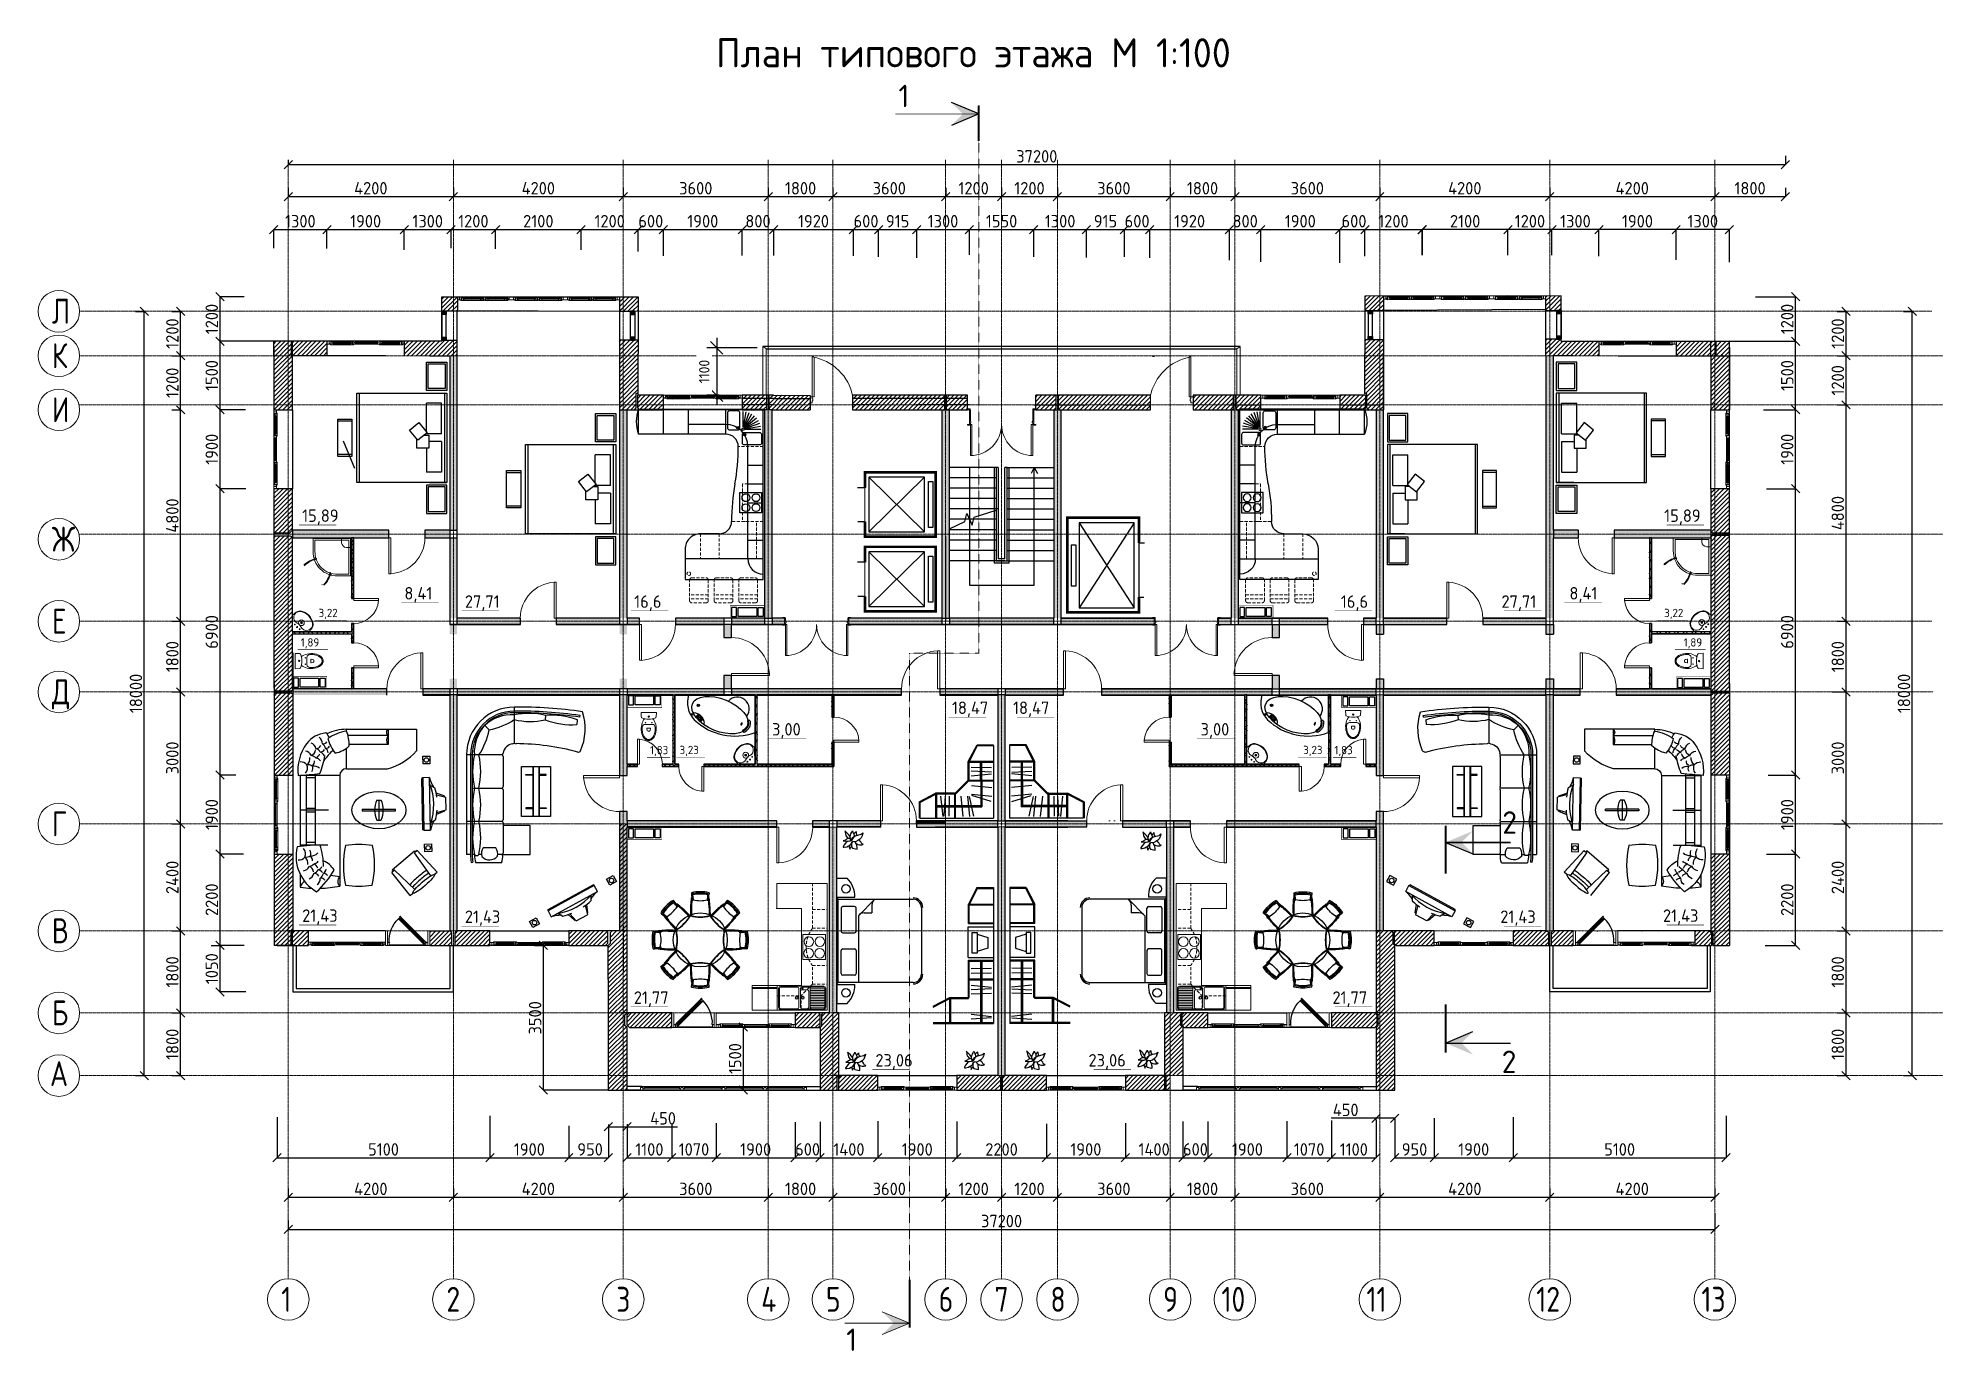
# Model space of a CAD drawing. Header units: inches. Extents: x -2431 to 214825, y 3 to 92804.
# Drawn here: x 58395 to 104247, y 38562 to 70152 of the extents above; entities that cross this region are included whole.
import ezdxf

# ---------------------------------------------------------------- set-up
doc = ezdxf.new("R2010")
doc.units = ezdxf.units.IN
doc.header["$MEASUREMENT"] = 0
for name, pattern in [('DASHED2', [0.375, 0.25, -0.125]), ('Линия сетки', [22.225, 12.7, -3.175, 3.175, -3.175]), ('Сверху', [3.96875, 2.38125, -1.5875])]:
    doc.linetypes.add(name, pattern=pattern)
for name, color, linetype, lineweight in [('A-DOOR', 250, 'Continuous', 9), ('A-DOOR-FRAM', 250, 'Continuous', 18), ('A-GLAZ', 250, 'Continuous', 9), ('S-GRID-IDEN', 250, 'Continuous', 9), ('АР Полы Монолит плиты', 250, 'Continuous', 13), ('АР Стены Монолит', 250, 'Continuous', 50), ('Балясины', 7, 'Continuous', 9), ('Верхние поручни', 7, 'Continuous', 9)]:
    doc.layers.add(name, color=color, linetype=linetype, lineweight=lineweight)
for name, color, linetype in [('B-FURNITURE', 250, 'Continuous'), ('B-SANTECH', 250, 'Continuous'), ('М-Мебель', 250, 'Continuous'), ('Фундамент', 30, 'Continuous')]:
    doc.layers.add(name, color=color, linetype=linetype)
doc.styles.add('Arial_1', font='arial.ttf', dxfattribs={"height": 250})
doc.styles.add('GOST-2.304_Type-B', font='GOST_Common.ttf')
doc.styles.get("Standard").update_dxf_attribs({"font": 'arial.ttf'})
doc.styles.add('Чертеж250', font='', dxfattribs={"height": 250})
doc.styles.get('Чертеж250').set_extended_font_data('GOST type B')
doc.dimstyles.new('ГОСТ', dxfattribs={"dimtxt": 300, "dimasz": 200, "dimexe": 0.18, "dimexo": 0.0625, "dimgap": 50, "dimtad": 1, "dimtoh": 1, "dimdec": 0, "dimzin": 0, "dimdsep": 46, "dimtxsty": 'GOST-2.304_Type-B', "dimblk": 'OBLIQUE', "dimcen": 0.09, "dimadec": 0, "dimazin": 0, "dimtfac": 1, "dimtdec": 0, "dimtofl": 0, "dimtmove": 0, "dimatfit": 3, "dimldrblk": 'NONE', "dimfxl": 1, "dimtolj": 1, "dimtzin": 0, "dimarcsym": 0})
doc.dimstyles.new('Диагональ_-_2_5_мм_Arial', dxfattribs={"dimscale": 304.8, "dimtxt": 255.06485, "dimasz": 0.984252, "dimexe": 0.787402, "dimexo": 0.492126, "dimgap": 0.574147, "dimtad": 1, "dimdec": 0, "dimzin": 0, "dimdsep": 46, "dimtxsty": 'Arial_1', "dimblk1": 'OBLIQUE', "dimblk2": 'OBLIQUE', "dimsah": 1, "dimcen": 0.09, "dimdle": 0.787402, "dimazin": 0, "dimtfac": 1, "dimtdec": 4, "dimtix": 1, "dimtmove": 0, "dimatfit": 3, "dimfxl": 1, "dimtvp": 1, "dimtfill": 1, "dimtolj": 1, "dimtzin": 0, "dimarcsym": 2})
pattern_1 = [(45, (80437.22, 50582.94), (-251.447, 251.447), []), (45, (80437.22, 50963.94), (-251.447, 251.447), [])]
pattern_2 = [(45, (80437.22, 50582.94), (-106.066, 106.066), []), (135, (80437.22, 50582.94), (-106.066, -106.066), [])]
pattern_3 = [(30, (10215.81, 2089.91), (-60, 103.923), [])]
pattern_4 = [(135, (10215.81, 2089.9), (-141.4214, -141.4214), [])]
pattern_5 = [(210, (-879.31, -5572.04), (60, -103.923), [])]
pattern_6 = [(315, (-879.31, -5572.04), (141.4214, 141.4214), [])]
pattern_7 = [(30, (6040.78, -10799.33), (-60, 103.923), [])]
pattern_8 = [(135, (6040.78, -10799.33), (-141.4214, -141.4214), [])]
pattern_9 = [(30, (9372.82, -12099.33), (-60, 103.92305), [])]
pattern_10 = [(135, (9372.82, -12099.33), (-141.4214, -141.4214), [])]
pattern_11 = [(210, (-4768.83, -4064.91), (60, -103.923), [])]
pattern_12 = [(315, (-4768.83, -4064.9), (141.4214, 141.4214), [])]
pattern_13 = [(210, (12516.23, -2089.91), (60, -103.923), [])]
pattern_14 = [(315, (12516.23, -2089.9), (141.4214, 141.4214), [])]
pattern_15 = [(30, (-3179.73, 5572.04), (-60, 103.923), [])]
pattern_16 = [(135, (-3179.73, 5572.04), (-141.4214, -141.4214), [])]
pattern_17 = [(210, (8341.19, 10799.33), (60, -103.923), [])]
pattern_18 = [(315, (8341.2, 10799.33), (141.4214, 141.4214), [])]
pattern_19 = [(300, (-9675.09, -16144.28), (103.92305, 60), [])]
pattern_20 = [(30, (-7069.25, 4064.91), (-60, 103.923), [])]
pattern_21 = [(135, (-7069.25, 4064.9), (-141.4214, -141.4214), [])]
pattern_22 = [(300, (-9675.09, 18444.69), (103.92305, 60), [])]
pattern_23 = [(45, (-9675.09, 18444.7), (-141.4214, 141.4214), [])]
pattern_24 = [(30, (14059.53, -13169.33), (-60, 103.92305), [])]
pattern_25 = [(135, (14059.53, -13169.33), (-141.4214, -141.4214), [])]

msp = doc.modelspace()

# ---------------------------------------------------------------- texts
at = {"style": 'Чертеж250'}
for s, height, p in [('План типового этажа М 1:100', 700, (74714.00336, 69447.2007)), ('15,89', 300, (64751.93438, 58509.78843)), ('15,89', 300, (97537.91661, 58509.78843)), ('8,41', 300, (67212.93438, 56642.28843)), ('8,41', 300, (95256.91661, 56642.28843)), ('3,22', 200, (65147.43438, 56219.28843)), ('27,71', 300, (68668.93438, 56443.28843)), ('16,6', 300, (72745.43438, 56441.78843)), ('16,6', 300, (89754.41661, 56441.78843)), ('27,71', 300, (93620.91661, 56443.28843)), ('3,22', 200, (97537.41661, 56219.28843)), ('1,89', 200, (64718.18438, 55510.03843)), ('1,89', 200, (98006.66661, 55510.03843)), ('18,47', 300, (80393.93438, 53887.28843)), ('18,47', 300, (81864.3257, 53887.28843)), ('3,00', 300, (76061.93438, 53369.78843)), ('3,00', 300, (86377.91661, 53369.78843)), ('1,83', 200, (73125.17362, 52919.47282)), ('3,23', 200, (73836.43438, 52921.78843)), ('3,23', 200, (88848.41661, 52921.78843)), ('1,83', 200, (89599.67738, 52919.47282)), ('21,43', 300, (64751.93438, 48885.28843)), ('21,43', 300, (68667.93438, 48859.28843)), ('21,43', 300, (93591.91661, 48859.28843)), ('21,43', 300, (97507.91661, 48885.28843)), ('21,77', 300, (72735.93438, 46912.78843)), ('21,77', 300, (89552.3257, 46912.78843)), ('23,06', 300, (78549.43438, 45404.28843)), ('23,06', 300, (83680.41661, 45404.28843))]:
    msp.add_text(s, height=height, dxfattribs=at).set_placement(p)
at = {"char_height": 540, "width": 336.70875, "attachment_point": 1, "style": 'Чертеж250'}
for s, insert in [('1', (79106.88179, 69029.608)), ('2', (93641.5127, 51546.21932)), ('2', (93628.16449, 45788.27101))]:
    msp.add_mtext(s, dxfattribs=dict(at, insert=insert))
at = {"layer": 'Балясины', "insert": (77849.20069, 39099.79239), "char_height": 540, "width": 336.70875, "attachment_point": 1, "style": 'Чертеж250'}
msp.add_mtext('1', dxfattribs=at)
at = {"layer": 'Фундамент', "char_height": 600, "attachment_point": 1}
for s, insert in [('{\\fГОСТ тип А|b0|i0|c204|p34;Л}', (58726.95847, 63880.67983)), ('{\\fГОСТ тип А|b0|i0|c204|p34;К}', (58726.95847, 62810.67983)), ('{\\fГОСТ тип А|b0|i0|c204|p34;И}', (58726.95847, 61510.67983)), ('{\\fГОСТ тип А|b0|i0|c204|p34;Ж}', (58726.95847, 58394.68968)), ('{\\fГОСТ тип А|b0|i0|c204|p34;Е}', (58726.95847, 56421.44162)), ('{\\fГОСТ тип А|b0|i0|c204|p34;Д}', (58726.95847, 54721.44162)), ('{\\fГОСТ тип А|b0|i0|c204|p34;Г}', (58726.95847, 51545.55872)), ('{\\fГОСТ тип А|b0|i0|c204|p34;В}', (58726.95847, 48971.44162)), ('{\\fГОСТ тип А|b0|i0|c204|p34;Б}', (58726.95847, 46996.44162)), ('{\\fГОСТ тип А|b0|i0|c204|p34;А}', (58681.96968, 45534.30161)), ('{\\fГОСТ тип А|b0|i0|c204|p34;1}', (64249.39975, 40102.2754)), ('{\\fГОСТ тип А|b0|i0|c204|p34;2}', (68224.39975, 40102.2754)), ('{\\fГОСТ тип А|b0|i0|c204|p34;3}', (72313.0165, 40102.2754)), ('{\\fГОСТ тип А|b0|i0|c204|p34;4}', (75803.0165, 40102.2754)), ('{\\fГОСТ тип А|b0|i0|c204|p34;5}', (77359.84787, 40102.2754)), ('{\\fГОСТ тип А|b0|i0|c204|p34;6}', (80073.24277, 40102.2754)), ('{\\fГОСТ тип А|b0|i0|c204|p34;7}', (81418.88596, 40102.2754)), ('{\\fГОСТ тип А|b0|i0|c204|p34;8}', (82764.52915, 40102.2754)), ('{\\fГОСТ тип А|b0|i0|c204|p34;9}', (85477.92406, 40102.2754)), ('{\\fГОСТ тип А|b0|i0|c204|p34;10}', (86879.867, 40102.2754)), ('{\\fГОСТ тип А|b0|i0|c204|p34;11}', (90369.867, 40102.2754)), ('{\\fГОСТ тип А|b0|i0|c204|p34;12}', (94458.48374, 40102.2754)), ('{\\fГОСТ тип А|b0|i0|c204|p34;13}', (98433.48374, 40102.2754))]:
    msp.add_mtext_dynamic_manual_height_columns(s, width=645.3462657, gutter_width=1, heights=[0], dxfattribs=dict(at, insert=insert))

# ---------------------------------------------------------------- blocks, each defined once
blk = doc.blocks.new('Окно 3-Откидное - Среднее глухое - Один переплет с многокамерным стеклопакетом - 30674-99 - Окно 3-Откидное - Среднее глухое - Один переплет с многокамерным стеклопакетом - 30674-99-316615-Уровень 3')
at = {"layer": 'A-GLAZ'}
h = blk.add_hatch(dxfattribs=at)
h.set_pattern_fill('FP_14', color=256, style=0, pattern_type=2)
h.set_pattern_definition([(45, (10215.8, 2089.9), (-169.7056, 169.7056), [])])
h.paths.add_polyline_path([(900, 105), (900, 175), (837, 175), (837, 161), (857, 161), (857, 105)], flags=0)
h.paths.add_polyline_path([(258, 105), (321, 105), (321, 161), (340, 161), (340, 175), (258, 175), (258, 155), (278, 155), (278, 131), (258, 131)], flags=0)
h.paths.add_polyline_path([(-258, 105), (-258, 131), (-278, 131), (-278, 155), (-258, 155), (-258, 175), (-340, 175), (-340, 161), (-321, 161), (-321, 105), (-278, 105)], flags=0)
h.paths.add_polyline_path([(-857, 105), (-857, 161), (-837, 161), (-837, 175), (-900, 175), (-900, 105)], flags=0)
h = blk.add_hatch(dxfattribs=at)
h.set_pattern_fill('FP_13', color=256, style=0, pattern_type=2)
h.set_pattern_definition(pattern_4)
h.paths.add_polyline_path([(-313, 89), (-313, 103), (-333, 103), (-333, 159), (-390, 159), (-390, 139), (-370, 139), (-370, 115), (-390, 115), (-390, 89)], flags=0)
h.paths.add_polyline_path([(-788, 89), (-788, 115), (-808, 115), (-808, 139), (-788, 139), (-788, 159), (-845, 159), (-845, 103), (-865, 103), (-865, 89)], flags=0)
h = blk.add_hatch(dxfattribs=at)
h.set_pattern_fill('FP_12', color=256, style=0, pattern_type=2)
h.set_pattern_definition(pattern_3)
h.paths.add_polyline_path([(-711, 115), (-370, 115), (-370, 119), (-808, 119), (-808, 115)], flags=0)
h.paths.add_polyline_path([(-711, 135), (-370, 135), (-370, 139), (-808, 139), (-808, 135)], flags=0)
h = blk.add_hatch(dxfattribs=at)
h.set_pattern_fill('FP_12', color=256, style=0, pattern_type=2)
h.set_pattern_definition(pattern_3)
h.paths.add_polyline_path([(-808, 119), (-793, 119), (-793, 135), (-808, 135)], flags=0)
h.paths.add_polyline_path([(-385, 119), (-370, 119), (-370, 135), (-385, 135)], flags=0)
h = blk.add_hatch(dxfattribs=at)
h.set_pattern_fill('FP_12', color=256, style=0, pattern_type=2)
h.set_pattern_definition(pattern_3)
h.paths.add_polyline_path([(-214, 131), (278, 131), (278, 135), (-278, 135), (-278, 131)], flags=0)
h.paths.add_polyline_path([(-214, 151), (278, 151), (278, 155), (-278, 155), (-278, 151)], flags=0)
h = blk.add_hatch(dxfattribs=at)
h.set_pattern_fill('FP_13', color=256, style=0, pattern_type=2)
h.set_pattern_definition(pattern_4)
h.paths.add_polyline_path([(865, 89), (865, 103), (845, 103), (845, 159), (788, 159), (788, 139), (808, 139), (808, 115), (788, 115), (788, 89)], flags=0)
h.paths.add_polyline_path([(390, 89), (390, 115), (370, 115), (370, 139), (390, 139), (390, 159), (333, 159), (333, 103), (313, 103), (313, 89)], flags=0)
h = blk.add_hatch(dxfattribs=at)
h.set_pattern_fill('FP_12', color=256, style=0, pattern_type=2)
h.set_pattern_definition(pattern_3)
h.paths.add_polyline_path([(808, 115), (808, 119), (370, 119), (370, 115), (780, 115)], flags=0)
h.paths.add_polyline_path([(780, 135), (808, 135), (808, 139), (370, 139), (370, 135)], flags=0)
h = blk.add_hatch(dxfattribs=at)
h.set_pattern_fill('FP_12', color=256, style=0, pattern_type=2)
h.set_pattern_definition(pattern_3)
h.paths.add_polyline_path([(808, 119), (808, 135), (793, 135), (793, 119)], flags=0)
h.paths.add_polyline_path([(370, 119), (385, 119), (385, 135), (370, 135)], flags=0)
for p, q in [((-900, 175), (-950, 175)), ((-950, 105), (-900, 105)), ((-900, 105), (-900, 175)), ((-845, 105), (-857, 105)), ((-837, 175), (-340, 175)), ((-340, 161), (-837, 161)), ((-390, 159), (-788, 159)), ((-788, 89), (-390, 89)), ((-321, 105), (-333, 105)), ((258, 175), (-258, 175)), ((258, 105), (-258, 105)), ((333, 105), (321, 105)), ((340, 175), (837, 175)), ((837, 161), (340, 161)), ((788, 159), (390, 159)), ((390, 89), (788, 89)), ((857, 105), (845, 105)), ((950, 175), (900, 175)), ((900, 175), (900, 105)), ((900, 105), (950, 105))]:
    blk.add_line(p, q, dxfattribs=at)
at = {"layer": 'A-GLAZ', "lineweight": 18}
for p, q in [((-837, 175), (-900, 175)), ((-900, 175), (-900, 105)), ((-900, 105), (-857, 105)), ((-845, 103), (-865, 103)), ((-865, 103), (-865, 89)), ((-865, 89), (-788, 89)), ((-857, 105), (-857, 161)), ((-857, 161), (-837, 161)), ((-845, 159), (-845, 103)), ((-788, 159), (-845, 159)), ((-837, 161), (-837, 175)), ((-808, 135), (-808, 139)), ((-808, 139), (-370, 139)), ((-370, 135), (-808, 135)), ((-808, 115), (-808, 119)), ((-808, 119), (-370, 119)), ((-370, 115), (-808, 115)), ((-788, 139), (-788, 159)), ((-788, 89), (-788, 115)), ((-333, 159), (-390, 159)), ((-390, 159), (-390, 139)), ((-390, 115), (-390, 89)), ((-390, 89), (-313, 89)), ((-370, 139), (-370, 135)), ((-370, 119), (-370, 115)), ((-258, 175), (-340, 175)), ((-340, 175), (-340, 161)), ((-340, 161), (-321, 161)), ((-333, 103), (-333, 159)), ((-313, 103), (-333, 103)), ((-321, 161), (-321, 105)), ((-321, 105), (-258, 105)), ((-313, 89), (-313, 103)), ((278, 155), (-278, 155)), ((-278, 155), (-278, 151)), ((-278, 151), (278, 151)), ((278, 135), (-278, 135)), ((-278, 135), (-278, 131)), ((-278, 131), (278, 131)), ((-258, 155), (-258, 175)), ((-258, 105), (-258, 131)), ((340, 175), (258, 175)), ((258, 175), (258, 155)), ((258, 131), (258, 105)), ((258, 105), (321, 105)), ((278, 151), (278, 155)), ((278, 131), (278, 135)), ((333, 103), (313, 103)), ((313, 103), (313, 89)), ((313, 89), (390, 89)), ((321, 105), (321, 161)), ((321, 161), (340, 161)), ((333, 159), (333, 103)), ((390, 159), (333, 159)), ((340, 161), (340, 175)), ((808, 139), (370, 139)), ((370, 139), (370, 135)), ((370, 135), (808, 135)), ((808, 119), (370, 119)), ((370, 119), (370, 115)), ((370, 115), (808, 115)), ((390, 139), (390, 159)), ((390, 89), (390, 115)), ((845, 159), (788, 159)), ((788, 159), (788, 139)), ((788, 115), (788, 89)), ((788, 89), (865, 89)), ((808, 135), (808, 139)), ((808, 115), (808, 119)), ((900, 175), (837, 175)), ((837, 175), (837, 161)), ((837, 161), (857, 161)), ((845, 103), (845, 159)), ((865, 103), (845, 103)), ((857, 161), (857, 105)), ((857, 105), (900, 105)), ((865, 89), (865, 103)), ((900, 105), (900, 175))]:
    blk.add_line(p, q, dxfattribs=at)
at = {"layer": 'A-GLAZ', "lineweight": 25}
for p, q in [((-808, 135), (-793, 135)), ((-808, 119), (-808, 135)), ((-793, 119), (-808, 119)), ((-793, 135), (-793, 119)), ((-385, 135), (-370, 135)), ((-385, 119), (-385, 135)), ((-370, 119), (-385, 119)), ((-370, 135), (-370, 119)), ((-263, 151), (-278, 151)), ((-278, 151), (-278, 135)), ((-278, 135), (-263, 135)), ((-263, 135), (-263, 151)), ((263, 151), (263, 135)), ((278, 151), (263, 151)), ((263, 135), (278, 135)), ((278, 135), (278, 151)), ((385, 135), (370, 135)), ((370, 135), (370, 119)), ((370, 119), (385, 119)), ((385, 119), (385, 135)), ((793, 135), (793, 119)), ((808, 135), (793, 135)), ((793, 119), (808, 119)), ((808, 119), (808, 135))]:
    blk.add_line(p, q, dxfattribs=at)
blk = doc.blocks.new('Окно 3-Откидное - Среднее глухое - Один переплет с многокамерным стеклопакетом - 30674-99 - Окно 3-Откидное - Среднее глухое - Один переплет с многокамерным стеклопакетом - 30674-99-V3-Уровень 3')
at = {"layer": 'A-GLAZ'}
h = blk.add_hatch(dxfattribs=at)
h.set_pattern_fill('FP_17', color=256, style=0, pattern_type=2)
h.set_pattern_definition([(225, (-879.31, -5572.04), (169.706, -169.706), [])])
h.paths.add_polyline_path([(-900, 175), (-900, 105), (-857, 105), (-857, 161), (-837, 161), (-837, 175)], flags=0)
h.paths.add_polyline_path([(-258, 175), (-340, 175), (-340, 161), (-321, 161), (-321, 105), (-258, 105), (-258, 131), (-278, 131), (-278, 155), (-258, 155)], flags=0)
h.paths.add_polyline_path([(258, 175), (258, 155), (278, 155), (278, 131), (258, 131), (258, 105), (321, 105), (321, 161), (340, 161), (340, 175)], flags=0)
h.paths.add_polyline_path([(900, 175), (837, 175), (837, 161), (857, 161), (857, 105), (900, 105), (900, 122)], flags=0)
h = blk.add_hatch(dxfattribs=at)
h.set_pattern_fill('FP_16', color=256, style=0, pattern_type=2)
h.set_pattern_definition(pattern_6)
h.paths.add_polyline_path([(-788, 159), (-845, 159), (-845, 103), (-865, 103), (-865, 89), (-788, 89), (-788, 115), (-808, 115), (-808, 139), (-788, 139)], flags=0)
h.paths.add_polyline_path([(-333, 159), (-390, 159), (-390, 139), (-370, 139), (-370, 115), (-390, 115), (-390, 89), (-313, 89), (-313, 103), (-333, 103), (-333, 139)], flags=0)
h = blk.add_hatch(dxfattribs=at)
h.set_pattern_fill('FP_15', color=256, style=0, pattern_type=2)
h.set_pattern_definition(pattern_5)
h.paths.add_polyline_path([(-370, 139), (-808, 139), (-808, 135), (-370, 135)], flags=0)
h.paths.add_polyline_path([(-370, 119), (-808, 119), (-808, 115), (-370, 115)], flags=0)
h = blk.add_hatch(dxfattribs=at)
h.set_pattern_fill('FP_15', color=256, style=0, pattern_type=2)
h.set_pattern_definition(pattern_5)
h.paths.add_polyline_path([(-808, 135), (-808, 119), (-793, 119), (-793, 135)], flags=0)
h.paths.add_polyline_path([(-370, 135), (-385, 135), (-385, 119), (-370, 119), (-370, 122)], flags=0)
h = blk.add_hatch(dxfattribs=at)
h.set_pattern_fill('FP_15', color=256, style=0, pattern_type=2)
h.set_pattern_definition(pattern_5)
h.paths.add_polyline_path([(105, 155), (-278, 155), (-278, 151), (278, 151), (278, 155)], flags=0)
h.paths.add_polyline_path([(-278, 135), (-278, 131), (278, 131), (278, 135), (105, 135)], flags=0)
h = blk.add_hatch(dxfattribs=at)
h.set_pattern_fill('FP_16', color=256, style=0, pattern_type=2)
h.set_pattern_definition(pattern_6)
h.paths.add_polyline_path([(333, 159), (333, 103), (313, 103), (313, 89), (390, 89), (390, 115), (370, 115), (370, 139), (390, 139), (390, 159), (370, 159)], flags=0)
h.paths.add_polyline_path([(788, 159), (788, 139), (808, 139), (808, 115), (788, 115), (788, 89), (865, 89), (865, 103), (845, 103), (845, 159), (808, 159)], flags=0)
h = blk.add_hatch(dxfattribs=at)
h.set_pattern_fill('FP_15', color=256, style=0, pattern_type=2)
h.set_pattern_definition(pattern_5)
h.paths.add_polyline_path([(808, 139), (370, 139), (370, 135), (808, 135)], flags=0)
h.paths.add_polyline_path([(602, 119), (370, 119), (370, 115), (808, 115), (808, 119)], flags=0)
for p, q in [((-900, 175), (-950, 175)), ((-950, 105), (-900, 105)), ((-900, 105), (-900, 175)), ((-845, 105), (-857, 105)), ((-837, 175), (-340, 175)), ((-340, 161), (-837, 161)), ((-390, 159), (-788, 159)), ((-788, 89), (-390, 89)), ((-321, 105), (-333, 105)), ((258, 175), (-258, 175)), ((258, 105), (-258, 105)), ((333, 105), (321, 105)), ((340, 175), (837, 175)), ((837, 161), (340, 161)), ((788, 159), (390, 159)), ((390, 89), (788, 89)), ((857, 105), (845, 105)), ((950, 175), (900, 175)), ((900, 175), (900, 105)), ((900, 105), (950, 105))]:
    blk.add_line(p, q, dxfattribs=at)
at = {"layer": 'A-GLAZ', "lineweight": 18}
for p, q in [((-837, 175), (-900, 175)), ((-900, 175), (-900, 105)), ((-900, 105), (-857, 105)), ((-845, 103), (-865, 103)), ((-865, 103), (-865, 89)), ((-865, 89), (-788, 89)), ((-857, 105), (-857, 161)), ((-857, 161), (-837, 161)), ((-845, 159), (-845, 103)), ((-788, 159), (-845, 159)), ((-837, 161), (-837, 175)), ((-808, 135), (-808, 139)), ((-808, 139), (-370, 139)), ((-370, 135), (-808, 135)), ((-808, 115), (-808, 119)), ((-808, 119), (-370, 119)), ((-370, 115), (-808, 115)), ((-788, 139), (-788, 159)), ((-788, 89), (-788, 115)), ((-333, 159), (-390, 159)), ((-390, 159), (-390, 139)), ((-390, 115), (-390, 89)), ((-390, 89), (-313, 89)), ((-370, 139), (-370, 135)), ((-370, 119), (-370, 115)), ((-258, 175), (-340, 175)), ((-340, 175), (-340, 161)), ((-340, 161), (-321, 161)), ((-333, 103), (-333, 159)), ((-313, 103), (-333, 103)), ((-321, 161), (-321, 105)), ((-321, 105), (-258, 105)), ((-313, 89), (-313, 103)), ((278, 155), (-278, 155)), ((-278, 155), (-278, 151)), ((-278, 151), (278, 151)), ((278, 135), (-278, 135)), ((-278, 135), (-278, 131)), ((-278, 131), (278, 131)), ((-258, 155), (-258, 175)), ((-258, 105), (-258, 131)), ((340, 175), (258, 175)), ((258, 175), (258, 155)), ((258, 131), (258, 105)), ((258, 105), (321, 105)), ((278, 151), (278, 155)), ((278, 131), (278, 135)), ((333, 103), (313, 103)), ((313, 103), (313, 89)), ((313, 89), (390, 89)), ((321, 105), (321, 161)), ((321, 161), (340, 161)), ((333, 159), (333, 103)), ((390, 159), (333, 159)), ((340, 161), (340, 175)), ((808, 139), (370, 139)), ((370, 139), (370, 135)), ((370, 135), (808, 135)), ((808, 119), (370, 119)), ((370, 119), (370, 115)), ((370, 115), (808, 115)), ((390, 139), (390, 159)), ((390, 89), (390, 115)), ((845, 159), (788, 159)), ((788, 159), (788, 139)), ((788, 115), (788, 89)), ((788, 89), (865, 89)), ((808, 135), (808, 139)), ((808, 115), (808, 119)), ((900, 175), (837, 175)), ((837, 175), (837, 161)), ((837, 161), (857, 161)), ((845, 103), (845, 159)), ((865, 103), (845, 103)), ((857, 161), (857, 105)), ((857, 105), (900, 105)), ((865, 89), (865, 103)), ((900, 105), (900, 175))]:
    blk.add_line(p, q, dxfattribs=at)
at = {"layer": 'A-GLAZ', "lineweight": 25}
for p, q in [((-808, 135), (-793, 135)), ((-808, 119), (-808, 135)), ((-793, 119), (-808, 119)), ((-793, 135), (-793, 119)), ((-385, 135), (-370, 135)), ((-385, 119), (-385, 135)), ((-370, 119), (-385, 119)), ((-370, 135), (-370, 119)), ((-263, 151), (-278, 151)), ((-278, 151), (-278, 135)), ((-278, 135), (-263, 135)), ((-263, 135), (-263, 151)), ((263, 151), (263, 135)), ((278, 151), (263, 151)), ((263, 135), (278, 135)), ((278, 135), (278, 151)), ((385, 135), (370, 135)), ((370, 135), (370, 119)), ((370, 119), (385, 119)), ((385, 119), (385, 135)), ((793, 135), (793, 119)), ((808, 135), (793, 135)), ((793, 119), (808, 119)), ((808, 119), (808, 135))]:
    blk.add_line(p, q, dxfattribs=at)
blk = doc.blocks.new('Окно 3-Откидное - Среднее глухое - Один переплет с многокамерным стеклопакетом - 30674-99 - Окно 3-Откидное - Среднее глухое - Один переплет с многокамерным стеклопакетом - 30674-99-V4-Уровень 3')
at = {"layer": 'A-GLAZ'}
h = blk.add_hatch(dxfattribs=at)
h.set_pattern_fill('FP_20', color=256, style=0, pattern_type=2)
h.set_pattern_definition([(45, (6040.78, -10799.33), (-169.7056, 169.7056), [])])
h.paths.add_polyline_path([(857, 105), (900, 105), (900, 175), (837, 175), (837, 161), (857, 161)], flags=0)
h.paths.add_polyline_path([(321, 105), (321, 161), (340, 161), (340, 175), (258, 175), (258, 155), (278, 155), (278, 131), (258, 131), (258, 105), (278, 105)], flags=0)
h.paths.add_polyline_path([(-258, 105), (-258, 131), (-278, 131), (-278, 155), (-258, 155), (-258, 175), (-340, 175), (-340, 161), (-321, 161), (-321, 105), (-278, 105)], flags=0)
h.paths.add_polyline_path([(-900, 105), (-857, 105), (-857, 161), (-837, 161), (-837, 175), (-900, 175)], flags=0)
h = blk.add_hatch(dxfattribs=at)
h.set_pattern_fill('FP_19', color=256, style=0, pattern_type=2)
h.set_pattern_definition(pattern_8)
h.paths.add_polyline_path([(-313, 89), (-313, 103), (-333, 103), (-333, 159), (-390, 159), (-390, 139), (-370, 139), (-370, 115), (-390, 115), (-390, 89)], flags=0)
h.paths.add_polyline_path([(-788, 89), (-788, 115), (-808, 115), (-808, 139), (-788, 139), (-788, 159), (-845, 159), (-845, 103), (-865, 103), (-865, 89)], flags=0)
h = blk.add_hatch(dxfattribs=at)
h.set_pattern_fill('FP_18', color=256, style=0, pattern_type=2)
h.set_pattern_definition(pattern_7)
h.paths.add_polyline_path([(-370, 115), (-370, 119), (-808, 119), (-808, 115), (-412, 115)], flags=0)
h.paths.add_polyline_path([(-412, 135), (-370, 135), (-370, 139), (-808, 139), (-808, 135)], flags=0)
h = blk.add_hatch(dxfattribs=at)
h.set_pattern_fill('FP_18', color=256, style=0, pattern_type=2)
h.set_pattern_definition(pattern_7)
h.paths.add_polyline_path([(278, 131), (278, 135), (-278, 135), (-278, 131), (85, 131)], flags=0)
h.paths.add_polyline_path([(278, 151), (278, 155), (-278, 155), (-278, 151), (85, 151)], flags=0)
h = blk.add_hatch(dxfattribs=at)
h.set_pattern_fill('FP_18', color=256, style=0, pattern_type=2)
h.set_pattern_definition(pattern_7)
h.paths.add_polyline_path([(278, 135), (278, 151), (263, 151), (263, 135)], flags=0)
h.paths.add_polyline_path([(-278, 135), (-263, 135), (-263, 151), (-278, 151)], flags=0)
h = blk.add_hatch(dxfattribs=at)
h.set_pattern_fill('FP_19', color=256, style=0, pattern_type=2)
h.set_pattern_definition(pattern_8)
h.paths.add_polyline_path([(865, 89), (865, 103), (845, 103), (845, 159), (788, 159), (788, 139), (808, 139), (808, 115), (788, 115), (788, 89)], flags=0)
h.paths.add_polyline_path([(390, 89), (390, 115), (370, 115), (370, 139), (390, 139), (390, 159), (333, 159), (333, 103), (313, 103), (313, 89)], flags=0)
h = blk.add_hatch(dxfattribs=at)
h.set_pattern_fill('FP_18', color=256, style=0, pattern_type=2)
h.set_pattern_definition(pattern_7)
h.paths.add_polyline_path([(370, 115), (808, 115), (808, 119), (370, 119)], flags=0)
h.paths.add_polyline_path([(582, 135), (808, 135), (808, 139), (370, 139), (370, 135)], flags=0)
for p, q in [((-900, 175), (-950, 175)), ((-950, 105), (-900, 105)), ((-900, 105), (-900, 175)), ((-845, 105), (-857, 105)), ((-837, 175), (-340, 175)), ((-340, 161), (-837, 161)), ((-390, 159), (-788, 159)), ((-788, 89), (-390, 89)), ((-321, 105), (-333, 105)), ((258, 175), (-258, 175)), ((258, 105), (-258, 105)), ((333, 105), (321, 105)), ((340, 175), (837, 175)), ((837, 161), (340, 161)), ((788, 159), (390, 159)), ((390, 89), (788, 89)), ((857, 105), (845, 105)), ((950, 175), (900, 175)), ((900, 175), (900, 105)), ((900, 105), (950, 105))]:
    blk.add_line(p, q, dxfattribs=at)
at = {"layer": 'A-GLAZ', "lineweight": 18}
for p, q in [((-837, 175), (-900, 175)), ((-900, 175), (-900, 105)), ((-900, 105), (-857, 105)), ((-845, 103), (-865, 103)), ((-865, 103), (-865, 89)), ((-865, 89), (-788, 89)), ((-857, 105), (-857, 161)), ((-857, 161), (-837, 161)), ((-845, 159), (-845, 103)), ((-788, 159), (-845, 159)), ((-837, 161), (-837, 175)), ((-808, 135), (-808, 139)), ((-808, 139), (-370, 139)), ((-370, 135), (-808, 135)), ((-808, 115), (-808, 119)), ((-808, 119), (-370, 119)), ((-370, 115), (-808, 115)), ((-788, 139), (-788, 159)), ((-788, 89), (-788, 115)), ((-333, 159), (-390, 159)), ((-390, 159), (-390, 139)), ((-390, 115), (-390, 89)), ((-390, 89), (-313, 89)), ((-370, 139), (-370, 135)), ((-370, 119), (-370, 115)), ((-258, 175), (-340, 175)), ((-340, 175), (-340, 161)), ((-340, 161), (-321, 161)), ((-333, 103), (-333, 159)), ((-313, 103), (-333, 103)), ((-321, 161), (-321, 105)), ((-321, 105), (-258, 105)), ((-313, 89), (-313, 103)), ((278, 155), (-278, 155)), ((-278, 155), (-278, 151)), ((-278, 151), (278, 151)), ((278, 135), (-278, 135)), ((-278, 135), (-278, 131)), ((-278, 131), (278, 131)), ((-258, 155), (-258, 175)), ((-258, 105), (-258, 131)), ((340, 175), (258, 175)), ((258, 175), (258, 155)), ((258, 131), (258, 105)), ((258, 105), (321, 105)), ((278, 151), (278, 155)), ((278, 131), (278, 135)), ((333, 103), (313, 103)), ((313, 103), (313, 89)), ((313, 89), (390, 89)), ((321, 105), (321, 161)), ((321, 161), (340, 161)), ((333, 159), (333, 103)), ((390, 159), (333, 159)), ((340, 161), (340, 175)), ((808, 139), (370, 139)), ((370, 139), (370, 135)), ((370, 135), (808, 135)), ((808, 119), (370, 119)), ((370, 119), (370, 115)), ((370, 115), (808, 115)), ((390, 139), (390, 159)), ((390, 89), (390, 115)), ((845, 159), (788, 159)), ((788, 159), (788, 139)), ((788, 115), (788, 89)), ((788, 89), (865, 89)), ((808, 135), (808, 139)), ((808, 115), (808, 119)), ((900, 175), (837, 175)), ((837, 175), (837, 161)), ((837, 161), (857, 161)), ((845, 103), (845, 159)), ((865, 103), (845, 103)), ((857, 161), (857, 105)), ((857, 105), (900, 105)), ((865, 89), (865, 103)), ((900, 105), (900, 175))]:
    blk.add_line(p, q, dxfattribs=at)
at = {"layer": 'A-GLAZ', "lineweight": 25}
for p, q in [((-808, 135), (-793, 135)), ((-808, 119), (-808, 135)), ((-793, 119), (-808, 119)), ((-793, 135), (-793, 119)), ((-385, 135), (-370, 135)), ((-385, 119), (-385, 135)), ((-370, 119), (-385, 119)), ((-370, 135), (-370, 119)), ((-263, 151), (-278, 151)), ((-278, 151), (-278, 135)), ((-278, 135), (-263, 135)), ((-263, 135), (-263, 151)), ((263, 151), (263, 135)), ((278, 151), (263, 151)), ((263, 135), (278, 135)), ((278, 135), (278, 151)), ((385, 135), (370, 135)), ((370, 135), (370, 119)), ((370, 119), (385, 119)), ((385, 119), (385, 135)), ((793, 135), (793, 119)), ((808, 135), (793, 135)), ((793, 119), (808, 119)), ((808, 119), (808, 135))]:
    blk.add_line(p, q, dxfattribs=at)
blk = doc.blocks.new('Окно 3-Откидное - Среднее глухое - Один переплет с многокамерным стеклопакетом - 30674-99 - Окно 3-Откидное - Среднее глухое - Один переплет с многокамерным стеклопакетом - 30674-99-V5-Уровень 3')
at = {"layer": 'A-GLAZ'}
h = blk.add_hatch(dxfattribs=at)
h.set_pattern_fill('FP_23', color=256, style=0, pattern_type=2)
h.set_pattern_definition([(45, (9372.82, -12099.33), (-169.7056, 169.7056), [])])
h.paths.add_polyline_path([(900, 105), (900, 175), (837, 175), (837, 161), (857, 161), (857, 105)], flags=0)
h.paths.add_polyline_path([(258, 105), (321, 105), (321, 161), (340, 161), (340, 175), (258, 175), (258, 155), (278, 155), (278, 131), (258, 131)], flags=0)
h.paths.add_polyline_path([(-321, 105), (-258, 105), (-258, 131), (-278, 131), (-278, 155), (-258, 155), (-258, 175), (-340, 175), (-340, 161), (-321, 161), (-321, 131)], flags=0)
h.paths.add_polyline_path([(-857, 105), (-857, 161), (-837, 161), (-837, 175), (-900, 175), (-900, 105)], flags=0)
h = blk.add_hatch(dxfattribs=at)
h.set_pattern_fill('FP_22', color=256, style=0, pattern_type=2)
h.set_pattern_definition(pattern_10)
h.paths.add_polyline_path([(-313, 89), (-313, 103), (-333, 103), (-333, 159), (-390, 159), (-390, 139), (-370, 139), (-370, 115), (-390, 115), (-390, 89)], flags=0)
h.paths.add_polyline_path([(-809, 89), (-788, 89), (-788, 115), (-808, 115), (-808, 139), (-788, 139), (-788, 159), (-845, 159), (-845, 103), (-865, 103), (-865, 89)], flags=0)
h = blk.add_hatch(dxfattribs=at)
h.set_pattern_fill('FP_21', color=256, style=0, pattern_type=2)
h.set_pattern_definition(pattern_9)
h.paths.add_polyline_path([(-560, 115), (-370, 115), (-370, 119), (-808, 119), (-808, 115)], flags=0)
h.paths.add_polyline_path([(-560, 135), (-370, 135), (-370, 139), (-808, 139), (-808, 135)], flags=0)
h = blk.add_hatch(dxfattribs=at)
h.set_pattern_fill('FP_21', color=256, style=0, pattern_type=2)
h.set_pattern_definition(pattern_9)
h.paths.add_polyline_path([(-278, 131), (278, 131), (278, 135), (-278, 135)], flags=0)
h.paths.add_polyline_path([(278, 151), (278, 155), (-278, 155), (-278, 151), (-63, 151)], flags=0)
h = blk.add_hatch(dxfattribs=at)
h.set_pattern_fill('FP_22', color=256, style=0, pattern_type=2)
h.set_pattern_definition(pattern_10)
h.paths.add_polyline_path([(865, 89), (865, 103), (845, 103), (845, 159), (788, 159), (788, 139), (808, 139), (808, 115), (788, 115), (788, 89)], flags=0)
h.paths.add_polyline_path([(390, 89), (390, 115), (370, 115), (370, 139), (390, 139), (390, 159), (333, 159), (333, 103), (313, 103), (313, 89)], flags=0)
h = blk.add_hatch(dxfattribs=at)
h.set_pattern_fill('FP_21', color=256, style=0, pattern_type=2)
h.set_pattern_definition(pattern_9)
h.paths.add_polyline_path([(808, 115), (808, 119), (370, 119), (370, 115), (434, 115)], flags=0)
h.paths.add_polyline_path([(434, 135), (808, 135), (808, 139), (370, 139), (370, 135)], flags=0)
h = blk.add_hatch(dxfattribs=at)
h.set_pattern_fill('FP_21', color=256, style=0, pattern_type=2)
h.set_pattern_definition(pattern_9)
h.paths.add_polyline_path([(385, 119), (385, 135), (370, 135), (370, 119)], flags=0)
h.paths.add_polyline_path([(808, 119), (808, 135), (793, 135), (793, 119)], flags=0)
for p, q in [((-900, 175), (-911, 175)), ((-911, 105), (-900, 105)), ((-900, 105), (-900, 175)), ((-845, 105), (-857, 105)), ((-837, 175), (-340, 175)), ((-340, 161), (-837, 161)), ((-390, 159), (-788, 159)), ((-788, 89), (-390, 89)), ((-321, 105), (-333, 105)), ((258, 175), (-258, 175)), ((258, 105), (-258, 105)), ((333, 105), (321, 105)), ((340, 175), (837, 175)), ((837, 161), (340, 161)), ((788, 159), (390, 159)), ((390, 89), (788, 89)), ((857, 105), (845, 105)), ((950, 175), (900, 175)), ((900, 175), (900, 105)), ((900, 105), (950, 105))]:
    blk.add_line(p, q, dxfattribs=at)
at = {"layer": 'A-GLAZ', "lineweight": 18}
for p, q in [((-837, 175), (-900, 175)), ((-900, 175), (-900, 105)), ((-900, 105), (-857, 105)), ((-845, 103), (-865, 103)), ((-865, 103), (-865, 89)), ((-865, 89), (-788, 89)), ((-857, 105), (-857, 161)), ((-857, 161), (-837, 161)), ((-845, 159), (-845, 103)), ((-788, 159), (-845, 159)), ((-837, 161), (-837, 175)), ((-808, 135), (-808, 139)), ((-808, 139), (-370, 139)), ((-370, 135), (-808, 135)), ((-808, 115), (-808, 119)), ((-808, 119), (-370, 119)), ((-370, 115), (-808, 115)), ((-788, 139), (-788, 159)), ((-788, 89), (-788, 115)), ((-333, 159), (-390, 159)), ((-390, 159), (-390, 139)), ((-390, 115), (-390, 89)), ((-390, 89), (-313, 89)), ((-370, 139), (-370, 135)), ((-370, 119), (-370, 115)), ((-258, 175), (-340, 175)), ((-340, 175), (-340, 161)), ((-340, 161), (-321, 161)), ((-333, 103), (-333, 159)), ((-313, 103), (-333, 103)), ((-321, 161), (-321, 105)), ((-321, 105), (-258, 105)), ((-313, 89), (-313, 103)), ((278, 155), (-278, 155)), ((-278, 155), (-278, 151)), ((-278, 151), (278, 151)), ((278, 135), (-278, 135)), ((-278, 135), (-278, 131)), ((-278, 131), (278, 131)), ((-258, 155), (-258, 175)), ((-258, 105), (-258, 131)), ((340, 175), (258, 175)), ((258, 175), (258, 155)), ((258, 131), (258, 105)), ((258, 105), (321, 105)), ((278, 151), (278, 155)), ((278, 131), (278, 135)), ((333, 103), (313, 103)), ((313, 103), (313, 89)), ((313, 89), (390, 89)), ((321, 105), (321, 161)), ((321, 161), (340, 161)), ((333, 159), (333, 103)), ((390, 159), (333, 159)), ((340, 161), (340, 175)), ((808, 139), (370, 139)), ((370, 139), (370, 135)), ((370, 135), (808, 135)), ((808, 119), (370, 119)), ((370, 119), (370, 115)), ((370, 115), (808, 115)), ((390, 139), (390, 159)), ((390, 89), (390, 115)), ((845, 159), (788, 159)), ((788, 159), (788, 139)), ((788, 115), (788, 89)), ((788, 89), (865, 89)), ((808, 135), (808, 139)), ((808, 115), (808, 119)), ((900, 175), (837, 175)), ((837, 175), (837, 161)), ((837, 161), (857, 161)), ((845, 103), (845, 159)), ((865, 103), (845, 103)), ((857, 161), (857, 105)), ((857, 105), (900, 105)), ((865, 89), (865, 103)), ((900, 105), (900, 175))]:
    blk.add_line(p, q, dxfattribs=at)
at = {"layer": 'A-GLAZ', "lineweight": 25}
for p, q in [((-808, 135), (-793, 135)), ((-808, 119), (-808, 135)), ((-793, 119), (-808, 119)), ((-793, 135), (-793, 119)), ((-385, 135), (-370, 135)), ((-385, 119), (-385, 135)), ((-370, 119), (-385, 119)), ((-370, 135), (-370, 119)), ((-263, 151), (-278, 151)), ((-278, 151), (-278, 135)), ((-278, 135), (-263, 135)), ((-263, 135), (-263, 151)), ((263, 151), (263, 135)), ((278, 151), (263, 151)), ((263, 135), (278, 135)), ((278, 135), (278, 151)), ((385, 135), (370, 135)), ((370, 135), (370, 119)), ((370, 119), (385, 119)), ((385, 119), (385, 135)), ((793, 135), (793, 119)), ((808, 135), (793, 135)), ((793, 119), (808, 119)), ((808, 119), (808, 135))]:
    blk.add_line(p, q, dxfattribs=at)
blk = doc.blocks.new('Окно 3-Откидное - Среднее глухое - Один переплет с многокамерным стеклопакетом - 30674-99 - Окно 3-Откидное - Среднее глухое - Один переплет с многокамерным стеклопакетом - 30674-99-V6-Уровень 3')
at = {"layer": 'A-GLAZ'}
h = blk.add_hatch(dxfattribs=at)
h.set_pattern_fill('FP_26', color=256, style=0, pattern_type=2)
h.set_pattern_definition([(225, (-4768.83, -4064.9), (169.706, -169.706), [])])
h.paths.add_polyline_path([(-900, 175), (-900, 105), (-857, 105), (-857, 161), (-837, 161), (-837, 175)], flags=0)
h.paths.add_polyline_path([(-340, 175), (-340, 161), (-321, 161), (-321, 105), (-258, 105), (-258, 131), (-278, 131), (-278, 155), (-258, 155), (-258, 175), (-305, 175)], flags=0)
h.paths.add_polyline_path([(258, 175), (258, 155), (278, 155), (278, 131), (258, 131), (258, 105), (321, 105), (321, 161), (340, 161), (340, 175)], flags=0)
h.paths.add_polyline_path([(900, 175), (837, 175), (837, 161), (857, 161), (857, 105), (900, 105)], flags=0)
h = blk.add_hatch(dxfattribs=at)
h.set_pattern_fill('FP_25', color=256, style=0, pattern_type=2)
h.set_pattern_definition(pattern_12)
h.paths.add_polyline_path([(-788, 159), (-845, 159), (-845, 103), (-865, 103), (-865, 89), (-788, 89), (-788, 115), (-808, 115), (-808, 139), (-788, 139)], flags=0)
h.paths.add_polyline_path([(-390, 159), (-390, 139), (-370, 139), (-370, 115), (-390, 115), (-390, 89), (-313, 89), (-313, 103), (-333, 103), (-333, 159), (-370, 159)], flags=0)
h = blk.add_hatch(dxfattribs=at)
h.set_pattern_fill('FP_24', color=256, style=0, pattern_type=2)
h.set_pattern_definition(pattern_11)
h.paths.add_polyline_path([(-808, 139), (-808, 135), (-370, 135), (-370, 139), (-802, 139)], flags=0)
h.paths.add_polyline_path([(-370, 119), (-808, 119), (-808, 115), (-370, 115)], flags=0)
h = blk.add_hatch(dxfattribs=at)
h.set_pattern_fill('FP_24', color=256, style=0, pattern_type=2)
h.set_pattern_definition(pattern_11)
h.paths.add_polyline_path([(-808, 135), (-808, 119), (-793, 119), (-793, 135), (-802, 135)], flags=0)
h.paths.add_polyline_path([(-385, 135), (-385, 119), (-370, 119), (-370, 135)], flags=0)
h = blk.add_hatch(dxfattribs=at)
h.set_pattern_fill('FP_24', color=256, style=0, pattern_type=2)
h.set_pattern_definition(pattern_11)
h.paths.add_polyline_path([(-278, 155), (-278, 151), (278, 151), (278, 155), (192, 155)], flags=0)
h.paths.add_polyline_path([(-278, 135), (-278, 131), (278, 131), (278, 135), (192, 135)], flags=0)
h = blk.add_hatch(dxfattribs=at)
h.set_pattern_fill('FP_25', color=256, style=0, pattern_type=2)
h.set_pattern_definition(pattern_12)
h.paths.add_polyline_path([(333, 159), (333, 103), (313, 103), (313, 89), (390, 89), (390, 115), (370, 115), (370, 139), (390, 139), (390, 159), (370, 159)], flags=0)
h.paths.add_polyline_path([(845, 159), (788, 159), (788, 139), (808, 139), (808, 115), (788, 115), (788, 89), (865, 89), (865, 103), (845, 103), (845, 139)], flags=0)
h = blk.add_hatch(dxfattribs=at)
h.set_pattern_fill('FP_24', color=256, style=0, pattern_type=2)
h.set_pattern_definition(pattern_11)
h.paths.add_polyline_path([(808, 139), (370, 139), (370, 135), (808, 135)], flags=0)
h.paths.add_polyline_path([(808, 119), (370, 119), (370, 115), (808, 115)], flags=0)
h = blk.add_hatch(dxfattribs=at)
h.set_pattern_fill('FP_24', color=256, style=0, pattern_type=2)
h.set_pattern_definition(pattern_11)
h.paths.add_polyline_path([(370, 135), (370, 119), (385, 119), (385, 135)], flags=0)
h.paths.add_polyline_path([(808, 135), (793, 135), (793, 119), (808, 119)], flags=0)
for p, q in [((-900, 175), (-950, 175)), ((-950, 105), (-900, 105)), ((-900, 105), (-900, 175)), ((-845, 105), (-857, 105)), ((-837, 175), (-340, 175)), ((-340, 161), (-837, 161)), ((-390, 159), (-788, 159)), ((-788, 89), (-390, 89)), ((-321, 105), (-333, 105)), ((258, 175), (-258, 175)), ((258, 105), (-258, 105)), ((333, 105), (321, 105)), ((340, 175), (837, 175)), ((837, 161), (340, 161)), ((788, 159), (390, 159)), ((390, 89), (788, 89)), ((857, 105), (845, 105)), ((950, 175), (900, 175)), ((900, 175), (900, 105)), ((900, 105), (950, 105))]:
    blk.add_line(p, q, dxfattribs=at)
at = {"layer": 'A-GLAZ', "lineweight": 18}
for p, q in [((-837, 175), (-900, 175)), ((-900, 175), (-900, 105)), ((-900, 105), (-857, 105)), ((-845, 103), (-865, 103)), ((-865, 103), (-865, 89)), ((-865, 89), (-788, 89)), ((-857, 105), (-857, 161)), ((-857, 161), (-837, 161)), ((-845, 159), (-845, 103)), ((-788, 159), (-845, 159)), ((-837, 161), (-837, 175)), ((-808, 135), (-808, 139)), ((-808, 139), (-370, 139)), ((-370, 135), (-808, 135)), ((-808, 115), (-808, 119)), ((-808, 119), (-370, 119)), ((-370, 115), (-808, 115)), ((-788, 139), (-788, 159)), ((-788, 89), (-788, 115)), ((-333, 159), (-390, 159)), ((-390, 159), (-390, 139)), ((-390, 115), (-390, 89)), ((-390, 89), (-313, 89)), ((-370, 139), (-370, 135)), ((-370, 119), (-370, 115)), ((-258, 175), (-340, 175)), ((-340, 175), (-340, 161)), ((-340, 161), (-321, 161)), ((-333, 103), (-333, 159)), ((-313, 103), (-333, 103)), ((-321, 161), (-321, 105)), ((-321, 105), (-258, 105)), ((-313, 89), (-313, 103)), ((278, 155), (-278, 155)), ((-278, 155), (-278, 151)), ((-278, 151), (278, 151)), ((278, 135), (-278, 135)), ((-278, 135), (-278, 131)), ((-278, 131), (278, 131)), ((-258, 155), (-258, 175)), ((-258, 105), (-258, 131)), ((340, 175), (258, 175)), ((258, 175), (258, 155)), ((258, 131), (258, 105)), ((258, 105), (321, 105)), ((278, 151), (278, 155)), ((278, 131), (278, 135)), ((333, 103), (313, 103)), ((313, 103), (313, 89)), ((313, 89), (390, 89)), ((321, 105), (321, 161)), ((321, 161), (340, 161)), ((333, 159), (333, 103)), ((390, 159), (333, 159)), ((340, 161), (340, 175)), ((808, 139), (370, 139)), ((370, 139), (370, 135)), ((370, 135), (808, 135)), ((808, 119), (370, 119)), ((370, 119), (370, 115)), ((370, 115), (808, 115)), ((390, 139), (390, 159)), ((390, 89), (390, 115)), ((845, 159), (788, 159)), ((788, 159), (788, 139)), ((788, 115), (788, 89)), ((788, 89), (865, 89)), ((808, 135), (808, 139)), ((808, 115), (808, 119)), ((900, 175), (837, 175)), ((837, 175), (837, 161)), ((837, 161), (857, 161)), ((845, 103), (845, 159)), ((865, 103), (845, 103)), ((857, 161), (857, 105)), ((857, 105), (900, 105)), ((865, 89), (865, 103)), ((900, 105), (900, 175))]:
    blk.add_line(p, q, dxfattribs=at)
at = {"layer": 'A-GLAZ', "lineweight": 25}
for p, q in [((-808, 135), (-793, 135)), ((-808, 119), (-808, 135)), ((-793, 119), (-808, 119)), ((-793, 135), (-793, 119)), ((-385, 135), (-370, 135)), ((-385, 119), (-385, 135)), ((-370, 119), (-385, 119)), ((-370, 135), (-370, 119)), ((-263, 151), (-278, 151)), ((-278, 151), (-278, 135)), ((-278, 135), (-263, 135)), ((-263, 135), (-263, 151)), ((263, 151), (263, 135)), ((278, 151), (263, 151)), ((263, 135), (278, 135)), ((278, 135), (278, 151)), ((385, 135), (370, 135)), ((370, 135), (370, 119)), ((370, 119), (385, 119)), ((385, 119), (385, 135)), ((793, 135), (793, 119)), ((808, 135), (793, 135)), ((793, 119), (808, 119)), ((808, 119), (808, 135))]:
    blk.add_line(p, q, dxfattribs=at)
blk = doc.blocks.new('eqrfq')
at = {"layer": 'М-Мебель'}
for points in [[(169137, -13940), (169058, -13940)], [(169254, -13964), (169072, -13964)], [(169436, -14009), (169436, -13982)], [(169436, -14009), (169436, -13982)], [(169618, -13964), (169585, -13964)], [(169137, -14414), (169058, -14414)], [(169254, -14390), (169072, -14390)], [(169436, -14345), (169436, -14372)], [(169436, -14345), (169436, -14372)], [(169618, -14390), (169585, -14390)]]:
    blk.add_lwpolyline(points, dxfattribs=at)
for points in [[(169494, -13961, -0.001858), (169495, -13973, -0.001858)], [(169494, -14393, 0.001858), (169495, -14381, 0.001858)]]:
    blk.add_lwpolyline(points, format="xyb", dxfattribs=at)
for centre, radius, start, end in [((170053, -14177), 1022, 166.6132, 193.3868), ((170053, -14177), 1012, 168.3985, 180), ((170053, -14177), 1012, 180, 191.6015), ((169072, -13976), 11.2, 90, 168.3985), ((169167, -16607), 2666, 82.9623, 90.6533), ((169232, -15141), 1177, 80.0222, 88.9499), ((170242, -14177), 815, 167.9677, 192.0344), ((169686, -15462), 1501, 93.8231, 99.5807), ((169686, -15462), 1475, 94.6813, 99.7517), ((168771, -14177), 815, 346.9369, 13.1079), ((168771, -14177), 841, 345.3671, 14.6329), ((168771, -14177), 873, 0, 14.0889), ((168771, -14177), 873, 345.9111, 0), ((169072, -14378), 11.2, 191.6015, 270), ((169167, -11747), 2666, 269.3467, 277.0377), ((169232, -13213), 1177, 271.0501, 279.9778), ((169686, -12892), 1475, 260.2483, 265.3187), ((169686, -12892), 1501, 260.4193, 266.1769)]:
    blk.add_arc(centre, radius, start, end, dxfattribs=at)
blk = doc.blocks.new('Окно 3-Откидное - Среднее глухое - Один переплет с многокамерным стеклопакетом - 30674-99 - Окно 3-Откидное - Среднее глухое - Один переплет с многокамерным стеклопакетом - 30674-99-345853-Уровень 3')
at = {"layer": 'A-GLAZ'}
h = blk.add_hatch(dxfattribs=at)
h.set_pattern_fill('FP_29', color=256, style=0, pattern_type=2)
h.set_pattern_definition([(225, (12516.23, -2089.9), (169.7056, -169.7056), [])])
h.paths.add_polyline_path([(857, -105), (857, -161), (837, -161), (837, -175), (900, -175), (900, -105)], flags=0)
h.paths.add_polyline_path([(258, -105), (258, -131), (278, -131), (278, -155), (258, -155), (258, -175), (340, -175), (340, -161), (321, -161), (321, -105), (278, -105)], flags=0)
h.paths.add_polyline_path([(-258, -105), (-321, -105), (-321, -161), (-340, -161), (-340, -175), (-258, -175), (-258, -155), (-278, -155), (-278, -131), (-258, -131)], flags=0)
h.paths.add_polyline_path([(-900, -105), (-900, -175), (-837, -175), (-837, -161), (-857, -161), (-857, -105)], flags=0)
h = blk.add_hatch(dxfattribs=at)
h.set_pattern_fill('FP_28', color=256, style=0, pattern_type=2)
h.set_pattern_definition(pattern_14)
h.paths.add_polyline_path([(-390, -89), (-390, -115), (-370, -115), (-370, -139), (-390, -139), (-390, -159), (-333, -159), (-333, -103), (-313, -103), (-313, -89)], flags=0)
h.paths.add_polyline_path([(-788, -89), (-865, -89), (-865, -103), (-845, -103), (-845, -159), (-788, -159), (-788, -139), (-808, -139), (-808, -115), (-788, -115)], flags=0)
h = blk.add_hatch(dxfattribs=at)
h.set_pattern_fill('FP_27', color=256, style=0, pattern_type=2)
h.set_pattern_definition(pattern_13)
h.paths.add_polyline_path([(-808, -115), (-808, -119), (-370, -119), (-370, -115), (-420, -115)], flags=0)
h.paths.add_polyline_path([(-808, -135), (-808, -139), (-370, -139), (-370, -135), (-420, -135)], flags=0)
h = blk.add_hatch(dxfattribs=at)
h.set_pattern_fill('FP_27', color=256, style=0, pattern_type=2)
h.set_pattern_definition(pattern_13)
h.paths.add_polyline_path([(77, -131), (-278, -131), (-278, -135), (278, -135), (278, -131)], flags=0)
h.paths.add_polyline_path([(278, -151), (-278, -151), (-278, -155), (278, -155)], flags=0)
h = blk.add_hatch(dxfattribs=at)
h.set_pattern_fill('FP_27', color=256, style=0, pattern_type=2)
h.set_pattern_definition(pattern_13)
h.paths.add_polyline_path([(263, -135), (263, -151), (278, -151), (278, -135)], flags=0)
h.paths.add_polyline_path([(-278, -135), (-278, -151), (-263, -151), (-263, -135)], flags=0)
h = blk.add_hatch(dxfattribs=at)
h.set_pattern_fill('FP_28', color=256, style=0, pattern_type=2)
h.set_pattern_definition(pattern_14)
h.paths.add_polyline_path([(788, -89), (788, -115), (808, -115), (808, -139), (788, -139), (788, -159), (845, -159), (845, -103), (865, -103), (865, -89)], flags=0)
h.paths.add_polyline_path([(313, -89), (313, -103), (333, -103), (333, -159), (390, -159), (390, -139), (370, -139), (370, -115), (390, -115), (390, -89)], flags=0)
h = blk.add_hatch(dxfattribs=at)
h.set_pattern_fill('FP_27', color=256, style=0, pattern_type=2)
h.set_pattern_definition(pattern_13)
h.paths.add_polyline_path([(808, -115), (370, -115), (370, -119), (808, -119)], flags=0)
h.paths.add_polyline_path([(808, -135), (370, -135), (370, -139), (808, -139)], flags=0)
h = blk.add_hatch(dxfattribs=at)
h.set_pattern_fill('FP_27', color=256, style=0, pattern_type=2)
h.set_pattern_definition(pattern_13)
h.paths.add_polyline_path([(385, -119), (370, -119), (370, -135), (385, -135)], flags=0)
h.paths.add_polyline_path([(808, -119), (793, -119), (793, -135), (808, -135)], flags=0)
for p, q in [((-950, -105), (-900, -105)), ((-900, -175), (-950, -175)), ((-900, -105), (-900, -175)), ((-845, -105), (-857, -105)), ((-340, -161), (-837, -161)), ((-837, -175), (-340, -175)), ((-788, -89), (-390, -89)), ((-390, -159), (-788, -159)), ((-321, -105), (-333, -105)), ((258, -105), (-258, -105)), ((258, -175), (-258, -175)), ((333, -105), (321, -105)), ((837, -161), (340, -161)), ((340, -175), (837, -175)), ((390, -89), (788, -89)), ((788, -159), (390, -159)), ((857, -105), (845, -105)), ((900, -105), (950, -105)), ((900, -175), (900, -105)), ((950, -175), (900, -175))]:
    blk.add_line(p, q, dxfattribs=at)
at = {"layer": 'A-GLAZ', "lineweight": 18}
for p, q in [((-900, -175), (-900, -105)), ((-900, -105), (-857, -105)), ((-837, -175), (-900, -175)), ((-865, -89), (-788, -89)), ((-865, -103), (-865, -89)), ((-845, -103), (-865, -103)), ((-857, -105), (-857, -161)), ((-857, -161), (-837, -161)), ((-845, -159), (-845, -103)), ((-788, -159), (-845, -159)), ((-837, -161), (-837, -175)), ((-370, -115), (-808, -115)), ((-808, -115), (-808, -119)), ((-808, -119), (-370, -119)), ((-370, -135), (-808, -135)), ((-808, -135), (-808, -139)), ((-808, -139), (-370, -139)), ((-788, -89), (-788, -115)), ((-788, -139), (-788, -159)), ((-390, -89), (-313, -89)), ((-390, -115), (-390, -89)), ((-390, -159), (-390, -139)), ((-333, -159), (-390, -159)), ((-370, -119), (-370, -115)), ((-370, -139), (-370, -135)), ((-340, -161), (-321, -161)), ((-340, -175), (-340, -161)), ((-258, -175), (-340, -175)), ((-313, -103), (-333, -103)), ((-333, -103), (-333, -159)), ((-321, -161), (-321, -105)), ((-321, -105), (-258, -105)), ((-313, -89), (-313, -103)), ((-278, -131), (278, -131)), ((-278, -135), (-278, -131)), ((278, -135), (-278, -135)), ((-278, -151), (278, -151)), ((-278, -155), (-278, -151)), ((278, -155), (-278, -155)), ((-258, -105), (-258, -131)), ((-258, -155), (-258, -175)), ((258, -131), (258, -105)), ((258, -105), (321, -105)), ((258, -175), (258, -155)), ((340, -175), (258, -175)), ((278, -131), (278, -135)), ((278, -151), (278, -155)), ((313, -89), (390, -89)), ((313, -103), (313, -89)), ((333, -103), (313, -103)), ((321, -105), (321, -161)), ((321, -161), (340, -161)), ((333, -159), (333, -103)), ((390, -159), (333, -159)), ((340, -161), (340, -175)), ((370, -115), (808, -115)), ((370, -119), (370, -115)), ((808, -119), (370, -119)), ((370, -135), (808, -135)), ((370, -139), (370, -135)), ((808, -139), (370, -139)), ((390, -89), (390, -115)), ((390, -139), (390, -159)), ((788, -89), (865, -89)), ((788, -115), (788, -89)), ((788, -159), (788, -139)), ((845, -159), (788, -159)), ((808, -115), (808, -119)), ((808, -135), (808, -139)), ((837, -161), (857, -161)), ((837, -175), (837, -161)), ((900, -175), (837, -175)), ((865, -103), (845, -103)), ((845, -103), (845, -159)), ((857, -161), (857, -105)), ((857, -105), (900, -105)), ((865, -89), (865, -103)), ((900, -105), (900, -175))]:
    blk.add_line(p, q, dxfattribs=at)
at = {"layer": 'A-GLAZ', "lineweight": 25}
for p, q in [((-793, -119), (-808, -119)), ((-808, -119), (-808, -135)), ((-808, -135), (-793, -135)), ((-793, -135), (-793, -119)), ((-385, -119), (-385, -135)), ((-370, -119), (-385, -119)), ((-385, -135), (-370, -135)), ((-370, -135), (-370, -119)), ((-278, -135), (-263, -135)), ((-278, -151), (-278, -135)), ((-263, -151), (-278, -151)), ((-263, -135), (-263, -151)), ((263, -135), (278, -135)), ((263, -151), (263, -135)), ((278, -151), (263, -151)), ((278, -135), (278, -151)), ((370, -119), (385, -119)), ((370, -135), (370, -119)), ((385, -135), (370, -135)), ((385, -119), (385, -135)), ((793, -119), (808, -119)), ((793, -135), (793, -119)), ((808, -135), (793, -135)), ((808, -119), (808, -135))]:
    blk.add_line(p, q, dxfattribs=at)
blk = doc.blocks.new('Окно 3-Откидное - Среднее глухое - Один переплет с многокамерным стеклопакетом - 30674-99 - Окно 3-Откидное - Среднее глухое - Один переплет с многокамерным стеклопакетом - 30674-99-V7-Уровень 3')
at = {"layer": 'A-GLAZ'}
h = blk.add_hatch(dxfattribs=at)
h.set_pattern_fill('FP_32', color=256, style=0, pattern_type=2)
h.set_pattern_definition([(45, (-3179.73, 5572.04), (-169.706, 169.706), [])])
h.paths.add_polyline_path([(-900, -175), (-837, -175), (-837, -161), (-857, -161), (-857, -105), (-900, -105)], flags=0)
h.paths.add_polyline_path([(-340, -175), (-258, -175), (-258, -155), (-278, -155), (-278, -131), (-258, -131), (-258, -105), (-321, -105), (-321, -161), (-340, -161)], flags=0)
h.paths.add_polyline_path([(258, -175), (340, -175), (340, -161), (321, -161), (321, -105), (258, -105), (258, -131), (278, -131), (278, -155), (258, -155)], flags=0)
h.paths.add_polyline_path([(900, -175), (900, -105), (857, -105), (857, -161), (837, -161), (837, -175)], flags=0)
h = blk.add_hatch(dxfattribs=at)
h.set_pattern_fill('FP_31', color=256, style=0, pattern_type=2)
h.set_pattern_definition(pattern_16)
h.paths.add_polyline_path([(-808, -159), (-788, -159), (-788, -139), (-808, -139), (-808, -115), (-788, -115), (-788, -89), (-865, -89), (-865, -103), (-845, -103), (-845, -159)], flags=0)
h.paths.add_polyline_path([(-390, -159), (-333, -159), (-333, -103), (-313, -103), (-313, -89), (-390, -89), (-390, -115), (-370, -115), (-370, -139), (-390, -139)], flags=0)
h = blk.add_hatch(dxfattribs=at)
h.set_pattern_fill('FP_30', color=256, style=0, pattern_type=2)
h.set_pattern_definition(pattern_15)
h.paths.add_polyline_path([(-808, -139), (-370, -139), (-370, -135), (-808, -135)], flags=0)
h.paths.add_polyline_path([(-370, -119), (-370, -115), (-808, -115), (-808, -119), (-684, -119)], flags=0)
h = blk.add_hatch(dxfattribs=at)
h.set_pattern_fill('FP_30', color=256, style=0, pattern_type=2)
h.set_pattern_definition(pattern_15)
h.paths.add_polyline_path([(-793, -135), (-793, -119), (-808, -119), (-808, -135)], flags=0)
h.paths.add_polyline_path([(-370, -135), (-370, -119), (-385, -119), (-385, -135)], flags=0)
h = blk.add_hatch(dxfattribs=at)
h.set_pattern_fill('FP_30', color=256, style=0, pattern_type=2)
h.set_pattern_definition(pattern_15)
h.paths.add_polyline_path([(278, -155), (278, -151), (-278, -151), (-278, -155)], flags=0)
h.paths.add_polyline_path([(-278, -135), (278, -135), (278, -131), (-278, -131)], flags=0)
h = blk.add_hatch(dxfattribs=at)
h.set_pattern_fill('FP_31', color=256, style=0, pattern_type=2)
h.set_pattern_definition(pattern_16)
h.paths.add_polyline_path([(390, -159), (390, -139), (370, -139), (370, -115), (390, -115), (390, -89), (313, -89), (313, -103), (333, -103), (333, -159), (370, -159)], flags=0)
h.paths.add_polyline_path([(845, -159), (845, -103), (865, -103), (865, -89), (788, -89), (788, -115), (808, -115), (808, -139), (788, -139), (788, -159), (808, -159)], flags=0)
h = blk.add_hatch(dxfattribs=at)
h.set_pattern_fill('FP_30', color=256, style=0, pattern_type=2)
h.set_pattern_definition(pattern_15)
h.paths.add_polyline_path([(370, -139), (808, -139), (808, -135), (370, -135)], flags=0)
h.paths.add_polyline_path([(370, -119), (808, -119), (808, -115), (370, -115)], flags=0)
h = blk.add_hatch(dxfattribs=at)
h.set_pattern_fill('FP_30', color=256, style=0, pattern_type=2)
h.set_pattern_definition(pattern_15)
h.paths.add_polyline_path([(370, -135), (385, -135), (385, -119), (370, -119), (370, -122)], flags=0)
h.paths.add_polyline_path([(808, -135), (808, -119), (793, -119), (793, -135)], flags=0)
for p, q in [((-950, -105), (-900, -105)), ((-900, -175), (-950, -175)), ((-900, -105), (-900, -175)), ((-845, -105), (-857, -105)), ((-340, -161), (-837, -161)), ((-837, -175), (-340, -175)), ((-788, -89), (-390, -89)), ((-390, -159), (-788, -159)), ((-321, -105), (-333, -105)), ((258, -105), (-258, -105)), ((258, -175), (-258, -175)), ((333, -105), (321, -105)), ((837, -161), (340, -161)), ((340, -175), (837, -175)), ((390, -89), (788, -89)), ((788, -159), (390, -159)), ((857, -105), (845, -105)), ((900, -105), (950, -105)), ((900, -175), (900, -105)), ((950, -175), (900, -175))]:
    blk.add_line(p, q, dxfattribs=at)
at = {"layer": 'A-GLAZ', "lineweight": 18}
for p, q in [((-900, -175), (-900, -105)), ((-900, -105), (-857, -105)), ((-837, -175), (-900, -175)), ((-865, -89), (-788, -89)), ((-865, -103), (-865, -89)), ((-845, -103), (-865, -103)), ((-857, -105), (-857, -161)), ((-857, -161), (-837, -161)), ((-845, -159), (-845, -103)), ((-788, -159), (-845, -159)), ((-837, -161), (-837, -175)), ((-370, -115), (-808, -115)), ((-808, -115), (-808, -119)), ((-808, -119), (-370, -119)), ((-370, -135), (-808, -135)), ((-808, -135), (-808, -139)), ((-808, -139), (-370, -139)), ((-788, -89), (-788, -115)), ((-788, -139), (-788, -159)), ((-390, -89), (-313, -89)), ((-390, -115), (-390, -89)), ((-390, -159), (-390, -139)), ((-333, -159), (-390, -159)), ((-370, -119), (-370, -115)), ((-370, -139), (-370, -135)), ((-340, -161), (-321, -161)), ((-340, -175), (-340, -161)), ((-258, -175), (-340, -175)), ((-313, -103), (-333, -103)), ((-333, -103), (-333, -159)), ((-321, -161), (-321, -105)), ((-321, -105), (-258, -105)), ((-313, -89), (-313, -103)), ((-278, -131), (278, -131)), ((-278, -135), (-278, -131)), ((278, -135), (-278, -135)), ((-278, -151), (278, -151)), ((-278, -155), (-278, -151)), ((278, -155), (-278, -155)), ((-258, -105), (-258, -131)), ((-258, -155), (-258, -175)), ((258, -131), (258, -105)), ((258, -105), (321, -105)), ((258, -175), (258, -155)), ((340, -175), (258, -175)), ((278, -131), (278, -135)), ((278, -151), (278, -155)), ((313, -89), (390, -89)), ((313, -103), (313, -89)), ((333, -103), (313, -103)), ((321, -105), (321, -161)), ((321, -161), (340, -161)), ((333, -159), (333, -103)), ((390, -159), (333, -159)), ((340, -161), (340, -175)), ((370, -115), (808, -115)), ((370, -119), (370, -115)), ((808, -119), (370, -119)), ((370, -135), (808, -135)), ((370, -139), (370, -135)), ((808, -139), (370, -139)), ((390, -89), (390, -115)), ((390, -139), (390, -159)), ((788, -89), (865, -89)), ((788, -115), (788, -89)), ((788, -159), (788, -139)), ((845, -159), (788, -159)), ((808, -115), (808, -119)), ((808, -135), (808, -139)), ((837, -161), (857, -161)), ((837, -175), (837, -161)), ((900, -175), (837, -175)), ((865, -103), (845, -103)), ((845, -103), (845, -159)), ((857, -161), (857, -105)), ((857, -105), (900, -105)), ((865, -89), (865, -103)), ((900, -105), (900, -175))]:
    blk.add_line(p, q, dxfattribs=at)
at = {"layer": 'A-GLAZ', "lineweight": 25}
for p, q in [((-793, -119), (-808, -119)), ((-808, -119), (-808, -135)), ((-808, -135), (-793, -135)), ((-793, -135), (-793, -119)), ((-385, -119), (-385, -135)), ((-370, -119), (-385, -119)), ((-385, -135), (-370, -135)), ((-370, -135), (-370, -119)), ((-278, -135), (-263, -135)), ((-278, -151), (-278, -135)), ((-263, -151), (-278, -151)), ((-263, -135), (-263, -151)), ((263, -135), (278, -135)), ((263, -151), (263, -135)), ((278, -151), (263, -151)), ((278, -135), (278, -151)), ((370, -119), (385, -119)), ((370, -135), (370, -119)), ((385, -135), (370, -135)), ((385, -119), (385, -135)), ((793, -119), (808, -119)), ((793, -135), (793, -119)), ((808, -135), (793, -135)), ((808, -119), (808, -135))]:
    blk.add_line(p, q, dxfattribs=at)
blk = doc.blocks.new('Окно 3-Откидное - Среднее глухое - Один переплет с многокамерным стеклопакетом - 30674-99 - Окно 3-Откидное - Среднее глухое - Один переплет с многокамерным стеклопакетом - 30674-99-V8-Уровень 3')
at = {"layer": 'A-GLAZ'}
h = blk.add_hatch(dxfattribs=at)
h.set_pattern_fill('FP_35', color=256, style=0, pattern_type=2)
h.set_pattern_definition([(225, (8341.2, 10799.33), (169.7056, -169.7056), [])])
h.paths.add_polyline_path([(857, -105), (857, -161), (837, -161), (837, -175), (900, -175), (900, -105), (873, -105)], flags=0)
h.paths.add_polyline_path([(258, -105), (258, -131), (278, -131), (278, -155), (258, -155), (258, -175), (340, -175), (340, -161), (321, -161), (321, -105), (278, -105)], flags=0)
h.paths.add_polyline_path([(-258, -105), (-321, -105), (-321, -161), (-340, -161), (-340, -175), (-258, -175), (-258, -155), (-278, -155), (-278, -131), (-258, -131)], flags=0)
h.paths.add_polyline_path([(-857, -105), (-900, -105), (-900, -175), (-837, -175), (-837, -161), (-857, -161)], flags=0)
h = blk.add_hatch(dxfattribs=at)
h.set_pattern_fill('FP_34', color=256, style=0, pattern_type=2)
h.set_pattern_definition(pattern_18)
h.paths.add_polyline_path([(-390, -89), (-390, -115), (-370, -115), (-370, -139), (-390, -139), (-390, -159), (-333, -159), (-333, -103), (-313, -103), (-313, -89)], flags=0)
h.paths.add_polyline_path([(-788, -89), (-865, -89), (-865, -103), (-845, -103), (-845, -159), (-788, -159), (-788, -139), (-808, -139), (-808, -115), (-788, -115)], flags=0)
h = blk.add_hatch(dxfattribs=at)
h.set_pattern_fill('FP_33', color=256, style=0, pattern_type=2)
h.set_pattern_definition(pattern_17)
h.paths.add_polyline_path([(-808, -115), (-808, -119), (-370, -119), (-370, -115), (-618, -115)], flags=0)
h.paths.add_polyline_path([(-808, -135), (-808, -139), (-370, -139), (-370, -135), (-618, -135)], flags=0)
h = blk.add_hatch(dxfattribs=at)
h.set_pattern_fill('FP_33', color=256, style=0, pattern_type=2)
h.set_pattern_definition(pattern_17)
h.paths.add_polyline_path([(-278, -131), (-278, -135), (278, -135), (278, -131), (-121, -131)], flags=0)
h.paths.add_polyline_path([(-278, -151), (-278, -155), (278, -155), (278, -151), (-121, -151)], flags=0)
h = blk.add_hatch(dxfattribs=at)
h.set_pattern_fill('FP_33', color=256, style=0, pattern_type=2)
h.set_pattern_definition(pattern_17)
h.paths.add_polyline_path([(-263, -135), (-278, -135), (-278, -151), (-263, -151)], flags=0)
h.paths.add_polyline_path([(263, -135), (263, -151), (278, -151), (278, -135)], flags=0)
h = blk.add_hatch(dxfattribs=at)
h.set_pattern_fill('FP_34', color=256, style=0, pattern_type=2)
h.set_pattern_definition(pattern_18)
h.paths.add_polyline_path([(313, -89), (313, -103), (333, -103), (333, -159), (390, -159), (390, -139), (370, -139), (370, -115), (390, -115), (390, -89), (376, -89)], flags=0)
h.paths.add_polyline_path([(865, -89), (788, -89), (788, -115), (808, -115), (808, -139), (788, -139), (788, -159), (845, -159), (845, -103), (865, -103)], flags=0)
h = blk.add_hatch(dxfattribs=at)
h.set_pattern_fill('FP_33', color=256, style=0, pattern_type=2)
h.set_pattern_definition(pattern_17)
h.paths.add_polyline_path([(370, -115), (370, -119), (808, -119), (808, -115), (376, -115)], flags=0)
h.paths.add_polyline_path([(370, -135), (370, -139), (808, -139), (808, -135), (376, -135)], flags=0)
for p, q in [((-950, -105), (-900, -105)), ((-900, -175), (-950, -175)), ((-900, -105), (-900, -175)), ((-845, -105), (-857, -105)), ((-340, -161), (-837, -161)), ((-837, -175), (-340, -175)), ((-788, -89), (-390, -89)), ((-390, -159), (-788, -159)), ((-321, -105), (-333, -105)), ((258, -105), (-258, -105)), ((258, -175), (-258, -175)), ((333, -105), (321, -105)), ((837, -161), (340, -161)), ((340, -175), (837, -175)), ((390, -89), (788, -89)), ((788, -159), (390, -159)), ((857, -105), (845, -105)), ((900, -105), (950, -105)), ((900, -175), (900, -105)), ((950, -175), (900, -175))]:
    blk.add_line(p, q, dxfattribs=at)
at = {"layer": 'A-GLAZ', "lineweight": 18}
for p, q in [((-900, -175), (-900, -105)), ((-900, -105), (-857, -105)), ((-837, -175), (-900, -175)), ((-865, -89), (-788, -89)), ((-865, -103), (-865, -89)), ((-845, -103), (-865, -103)), ((-857, -105), (-857, -161)), ((-857, -161), (-837, -161)), ((-845, -159), (-845, -103)), ((-788, -159), (-845, -159)), ((-837, -161), (-837, -175)), ((-370, -115), (-808, -115)), ((-808, -115), (-808, -119)), ((-808, -119), (-370, -119)), ((-370, -135), (-808, -135)), ((-808, -135), (-808, -139)), ((-808, -139), (-370, -139)), ((-788, -89), (-788, -115)), ((-788, -139), (-788, -159)), ((-390, -89), (-313, -89)), ((-390, -115), (-390, -89)), ((-390, -159), (-390, -139)), ((-333, -159), (-390, -159)), ((-370, -119), (-370, -115)), ((-370, -139), (-370, -135)), ((-340, -161), (-321, -161)), ((-340, -175), (-340, -161)), ((-258, -175), (-340, -175)), ((-313, -103), (-333, -103)), ((-333, -103), (-333, -159)), ((-321, -161), (-321, -105)), ((-321, -105), (-258, -105)), ((-313, -89), (-313, -103)), ((-278, -131), (278, -131)), ((-278, -135), (-278, -131)), ((278, -135), (-278, -135)), ((-278, -151), (278, -151)), ((-278, -155), (-278, -151)), ((278, -155), (-278, -155)), ((-258, -105), (-258, -131)), ((-258, -155), (-258, -175)), ((258, -131), (258, -105)), ((258, -105), (321, -105)), ((258, -175), (258, -155)), ((340, -175), (258, -175)), ((278, -131), (278, -135)), ((278, -151), (278, -155)), ((313, -89), (390, -89)), ((313, -103), (313, -89)), ((333, -103), (313, -103)), ((321, -105), (321, -161)), ((321, -161), (340, -161)), ((333, -159), (333, -103)), ((390, -159), (333, -159)), ((340, -161), (340, -175)), ((370, -115), (808, -115)), ((370, -119), (370, -115)), ((808, -119), (370, -119)), ((370, -135), (808, -135)), ((370, -139), (370, -135)), ((808, -139), (370, -139)), ((390, -89), (390, -115)), ((390, -139), (390, -159)), ((788, -89), (865, -89)), ((788, -115), (788, -89)), ((788, -159), (788, -139)), ((845, -159), (788, -159)), ((808, -115), (808, -119)), ((808, -135), (808, -139)), ((837, -161), (857, -161)), ((837, -175), (837, -161)), ((900, -175), (837, -175)), ((865, -103), (845, -103)), ((845, -103), (845, -159)), ((857, -161), (857, -105)), ((857, -105), (900, -105)), ((865, -89), (865, -103)), ((900, -105), (900, -175))]:
    blk.add_line(p, q, dxfattribs=at)
at = {"layer": 'A-GLAZ', "lineweight": 25}
for p, q in [((-793, -119), (-808, -119)), ((-808, -119), (-808, -135)), ((-808, -135), (-793, -135)), ((-793, -135), (-793, -119)), ((-385, -119), (-385, -135)), ((-370, -119), (-385, -119)), ((-385, -135), (-370, -135)), ((-370, -135), (-370, -119)), ((-278, -135), (-263, -135)), ((-278, -151), (-278, -135)), ((-263, -151), (-278, -151)), ((-263, -135), (-263, -151)), ((263, -135), (278, -135)), ((263, -151), (263, -135)), ((278, -151), (263, -151)), ((278, -135), (278, -151)), ((370, -119), (385, -119)), ((370, -135), (370, -119)), ((385, -135), (370, -135)), ((385, -119), (385, -135)), ((793, -119), (808, -119)), ((793, -135), (793, -119)), ((808, -135), (793, -135)), ((808, -119), (808, -135))]:
    blk.add_line(p, q, dxfattribs=at)
blk = doc.blocks.new('Окно 3-Откидное - Среднее глухое - Один переплет с многокамерным стеклопакетом - 30674-99 - Окно 3-Откидное - Среднее глухое - Один переплет с многокамерным стеклопакетом - 30674-99-347277-Уровень 3')
at = {"layer": 'A-GLAZ'}
h = blk.add_hatch(dxfattribs=at)
h.set_pattern_fill('FP_41', color=256, style=0, pattern_type=2)
h.set_pattern_definition([(315, (-9675.1, -16144.28), (169.7056, 169.7056), [])])
h.paths.add_polyline_path([(-900, 155), (-857, 155), (-857, 211), (-837, 211), (-837, 225), (-900, 225)], flags=0)
h.paths.add_polyline_path([(-340, 225), (-340, 211), (-321, 211), (-321, 155), (-258, 155), (-258, 181), (-278, 181), (-278, 205), (-258, 205), (-258, 225)], flags=0)
h.paths.add_polyline_path([(258, 181), (258, 155), (321, 155), (321, 211), (340, 211), (340, 225), (258, 225), (258, 205), (278, 205), (278, 181)], flags=0)
h.paths.add_polyline_path([(837, 211), (857, 211), (857, 155), (900, 155), (900, 225), (837, 225)], flags=0)
h = blk.add_hatch(dxfattribs=at)
h.set_pattern_fill('FP_39', color=256, style=0, pattern_type=2)
h.set_pattern_definition(pattern_19)
h.paths.add_polyline_path([(-808, 185), (-370, 185), (-370, 189), (-808, 189)], flags=0)
h.paths.add_polyline_path([(-808, 169), (-808, 165), (-370, 165), (-370, 169), (-542, 169)], flags=0)
h = blk.add_hatch(dxfattribs=at)
h.set_pattern_fill('FP_39', color=256, style=0, pattern_type=2)
h.set_pattern_definition(pattern_19)
h.paths.add_polyline_path([(-808, 185), (-808, 169), (-793, 169), (-793, 185)], flags=0)
h.paths.add_polyline_path([(-385, 169), (-370, 169), (-370, 185), (-385, 185)], flags=0)
h = blk.add_hatch(dxfattribs=at)
h.set_pattern_fill('FP_39', color=256, style=0, pattern_type=2)
h.set_pattern_definition(pattern_19)
h.paths.add_polyline_path([(-278, 201), (278, 201), (278, 205), (-278, 205)], flags=0)
h.paths.add_polyline_path([(-278, 181), (278, 181), (278, 185), (-278, 185)], flags=0)
h = blk.add_hatch(dxfattribs=at)
h.set_pattern_fill('FP_39', color=256, style=0, pattern_type=2)
h.set_pattern_definition(pattern_19)
h.paths.add_polyline_path([(-278, 185), (-263, 185), (-263, 201), (-278, 201)], flags=0)
h.paths.add_polyline_path([(263, 201), (263, 185), (278, 185), (278, 201)], flags=0)
h = blk.add_hatch(dxfattribs=at)
h.set_pattern_fill('FP_40', color=256, style=0, pattern_type=2)
h.set_pattern_definition([(45, (-9675.09, -16144.28), (-141.4214, 141.4214), [])])
h.paths.add_polyline_path([(313, 153), (313, 139), (390, 139), (390, 165), (370, 165), (370, 189), (390, 189), (390, 209), (333, 209), (333, 153)], flags=0)
h.paths.add_polyline_path([(788, 165), (788, 139), (865, 139), (865, 153), (845, 153), (845, 209), (788, 209), (788, 189), (808, 189), (808, 165), (806, 165)], flags=0)
h = blk.add_hatch(dxfattribs=at)
h.set_pattern_fill('FP_39', color=256, style=0, pattern_type=2)
h.set_pattern_definition(pattern_19)
h.paths.add_polyline_path([(370, 185), (808, 185), (808, 189), (370, 189)], flags=0)
h.paths.add_polyline_path([(370, 169), (370, 165), (808, 165), (808, 169), (806, 169)], flags=0)
for p, q in [((-900, 225), (-950, 225)), ((-950, 155), (-900, 155)), ((-900, 155), (-900, 225)), ((-845, 155), (-857, 155)), ((-837, 225), (-340, 225)), ((-340, 211), (-837, 211)), ((-390, 209), (-788, 209)), ((-788, 139), (-390, 139)), ((-321, 155), (-333, 155)), ((258, 225), (-258, 225)), ((258, 155), (-258, 155)), ((333, 155), (321, 155)), ((340, 225), (837, 225)), ((837, 211), (340, 211)), ((788, 209), (390, 209)), ((390, 139), (788, 139)), ((857, 155), (845, 155)), ((950, 225), (900, 225)), ((900, 225), (900, 155)), ((900, 155), (950, 155))]:
    blk.add_line(p, q, dxfattribs=at)
at = {"layer": 'A-GLAZ', "lineweight": 18}
for p, q in [((-837, 225), (-900, 225)), ((-900, 225), (-900, 155)), ((-900, 155), (-857, 155)), ((-845, 153), (-865, 153)), ((-865, 153), (-865, 139)), ((-865, 139), (-788, 139)), ((-857, 155), (-857, 211)), ((-857, 211), (-837, 211)), ((-845, 209), (-845, 153)), ((-788, 209), (-845, 209)), ((-837, 211), (-837, 225)), ((-808, 185), (-808, 189)), ((-808, 189), (-370, 189)), ((-370, 185), (-808, 185)), ((-808, 165), (-808, 169)), ((-808, 169), (-370, 169)), ((-370, 165), (-808, 165)), ((-788, 189), (-788, 209)), ((-788, 139), (-788, 165)), ((-333, 209), (-390, 209)), ((-390, 209), (-390, 189)), ((-390, 165), (-390, 139)), ((-390, 139), (-313, 139)), ((-370, 189), (-370, 185)), ((-370, 169), (-370, 165)), ((-258, 225), (-340, 225)), ((-340, 225), (-340, 211)), ((-340, 211), (-321, 211)), ((-333, 153), (-333, 209)), ((-313, 153), (-333, 153)), ((-321, 211), (-321, 155)), ((-321, 155), (-258, 155)), ((-313, 139), (-313, 153)), ((278, 205), (-278, 205)), ((-278, 205), (-278, 201)), ((-278, 201), (278, 201)), ((278, 185), (-278, 185)), ((-278, 185), (-278, 181)), ((-278, 181), (278, 181)), ((-258, 205), (-258, 225)), ((-258, 155), (-258, 181)), ((340, 225), (258, 225)), ((258, 225), (258, 205)), ((258, 181), (258, 155)), ((258, 155), (321, 155)), ((278, 201), (278, 205)), ((278, 181), (278, 185)), ((333, 153), (313, 153)), ((313, 153), (313, 139)), ((313, 139), (390, 139)), ((321, 155), (321, 211)), ((321, 211), (340, 211)), ((333, 209), (333, 153)), ((390, 209), (333, 209)), ((340, 211), (340, 225)), ((808, 189), (370, 189)), ((370, 189), (370, 185)), ((370, 185), (808, 185)), ((808, 169), (370, 169)), ((370, 169), (370, 165)), ((370, 165), (808, 165)), ((390, 189), (390, 209)), ((390, 139), (390, 165)), ((845, 209), (788, 209)), ((788, 209), (788, 189)), ((788, 165), (788, 139)), ((788, 139), (865, 139)), ((808, 185), (808, 189)), ((808, 165), (808, 169)), ((900, 225), (837, 225)), ((837, 225), (837, 211)), ((837, 211), (857, 211)), ((845, 153), (845, 209)), ((865, 153), (845, 153)), ((857, 211), (857, 155)), ((857, 155), (900, 155)), ((865, 139), (865, 153)), ((900, 155), (900, 225))]:
    blk.add_line(p, q, dxfattribs=at)
at = {"layer": 'A-GLAZ', "lineweight": 25}
for p, q in [((-808, 185), (-793, 185)), ((-808, 169), (-808, 185)), ((-793, 169), (-808, 169)), ((-793, 185), (-793, 169)), ((-385, 185), (-370, 185)), ((-385, 169), (-385, 185)), ((-370, 169), (-385, 169)), ((-370, 185), (-370, 169)), ((-263, 201), (-278, 201)), ((-278, 201), (-278, 185)), ((-278, 185), (-263, 185)), ((-263, 185), (-263, 201)), ((263, 201), (263, 185)), ((278, 201), (263, 201)), ((263, 185), (278, 185)), ((278, 185), (278, 201)), ((385, 185), (370, 185)), ((370, 185), (370, 169)), ((370, 169), (385, 169)), ((385, 169), (385, 185)), ((793, 185), (793, 169)), ((808, 185), (793, 185)), ((793, 169), (808, 169)), ((808, 169), (808, 185))]:
    blk.add_line(p, q, dxfattribs=at)
blk = doc.blocks.new('Дверь-Наружная-Двойная-Полное остекление-Деревянный_фасад - 1500 x 2000 мм-347457-Уровень 3')
at = {"layer": 'A-DOOR', "lineweight": 18}
for p, q in [((-750, 72), (-750, 822)), ((-750, 822), (-715, 822)), ((-715, 822), (-715, 72)), ((750, 822), (715, 822)), ((715, 822), (715, 72)), ((750, 72), (750, 822)), ((-715, 72), (-750, 72)), ((715, 72), (750, 72))]:
    blk.add_line(p, q, dxfattribs=at)
at = {"layer": 'A-DOOR'}
for p, q in [((-756, 92), (-821, 92)), ((-821, 92), (-821, 72)), ((-821, 72), (-756, 72)), ((-756, 72), (-756, 92)), ((821, 92), (756, 92)), ((756, 92), (756, 72)), ((756, 72), (821, 72)), ((821, 72), (821, 92)), ((-756, -78), (-821, -78)), ((-821, -78), (-821, -98)), ((-821, -98), (-756, -98)), ((-756, -98), (-756, -78)), ((821, -78), (756, -78)), ((756, -78), (756, -98)), ((756, -98), (821, -98)), ((821, -98), (821, -78))]:
    blk.add_line(p, q, dxfattribs=at)
for centre, start, end in [((-750, 72), 0, 90), ((750, 72), 90, 180)]:
    blk.add_arc(centre, 750, start, end, dxfattribs=at)
at = {"layer": 'A-DOOR-FRAM'}
for p, q in [((-750, 72), (-775, 72)), ((-775, 72), (-775, -78)), ((-750, 37), (-750, 72)), ((-737, 37), (-750, 37)), ((-750, -78), (-750, 2)), ((-750, 2), (-737, 2)), ((-737, 2), (-737, 37)), ((750, 37), (737, 37)), ((737, 37), (737, 2)), ((737, 2), (750, 2)), ((750, 72), (750, 37)), ((775, 72), (750, 72)), ((750, 2), (750, -78)), ((775, -78), (775, 72)), ((-775, -78), (-750, -78)), ((750, -78), (775, -78))]:
    blk.add_line(p, q, dxfattribs=at)
blk = doc.blocks.new('Дверь-Наружная-Двойная-Полное остекление-Деревянный_фасад - 1500 x 2000 мм-347512-Уровень 3')
at = {"layer": 'A-DOOR', "lineweight": 18}
for p, q in [((-750, 172), (-750, 922)), ((-750, 922), (-715, 922)), ((-715, 922), (-715, 172)), ((750, 922), (715, 922)), ((715, 922), (715, 172)), ((750, 172), (750, 922)), ((-715, 172), (-750, 172)), ((715, 172), (750, 172))]:
    blk.add_line(p, q, dxfattribs=at)
at = {"layer": 'A-DOOR'}
for p, q in [((-756, 192), (-821, 192)), ((-821, 192), (-821, 172)), ((-821, 172), (-756, 172)), ((-756, 172), (-756, 192)), ((821, 192), (756, 192)), ((756, 192), (756, 172)), ((756, 172), (821, 172)), ((821, 172), (821, 192)), ((-756, -178), (-821, -178)), ((-821, -178), (-821, -198)), ((-821, -198), (-756, -198)), ((-756, -198), (-756, -178)), ((821, -178), (756, -178)), ((756, -178), (756, -198)), ((756, -198), (821, -198)), ((821, -198), (821, -178))]:
    blk.add_line(p, q, dxfattribs=at)
for centre, start, end in [((-750, 172), 0, 90), ((750, 172), 90, 180)]:
    blk.add_arc(centre, 750, start, end, dxfattribs=at)
at = {"layer": 'A-DOOR-FRAM'}
for p, q in [((-750, 172), (-775, 172)), ((-775, 172), (-775, -178)), ((-750, 137), (-750, 172)), ((-737, 137), (-750, 137)), ((-750, -178), (-750, 102)), ((-750, 102), (-737, 102)), ((-737, 102), (-737, 137)), ((750, 137), (737, 137)), ((737, 137), (737, 102)), ((737, 102), (750, 102)), ((750, 172), (750, 137)), ((775, 172), (750, 172)), ((750, 102), (750, -178)), ((775, -178), (775, 172)), ((-775, -178), (-750, -178)), ((750, -178), (775, -178))]:
    blk.add_line(p, q, dxfattribs=at)
blk = doc.blocks.new('Одиночные-Щитовые - 0762 x 2032 мм-347592-Уровень 3')
at = {"layer": 'A-DOOR', "lineweight": 18}
for p, q in [((249, 25), (249, 625)), ((300, 625), (249, 625)), ((300, 25), (300, 625)), ((300, 25), (249, 25))]:
    blk.add_line(p, q, dxfattribs=at)
at = {"layer": 'A-DOOR'}
blk.add_arc((300, 25), 602, 94.8623, 180, dxfattribs=at)
blk = doc.blocks.new('Одиночные-Щитовые - 0762 x 2032 мм-347821-Уровень 3')
at = {"layer": 'A-DOOR', "lineweight": 18}
for p, q in [((249, -25), (249, -625)), ((300, -25), (249, -25)), ((300, -25), (300, -625)), ((300, -625), (249, -625))]:
    blk.add_line(p, q, dxfattribs=at)
at = {"layer": 'A-DOOR'}
blk.add_arc((300, -25), 602, 180, 265.1377, dxfattribs=at)
blk = doc.blocks.new('Одиночные-Щитовые - 0864 x 2032 мм-347931-Уровень 3')
at = {"layer": 'A-DOOR', "lineweight": 18}
for p, q in [((381, 75), (381, 939)), ((432, 939), (381, 939)), ((432, 75), (432, 939)), ((432, 75), (381, 75))]:
    blk.add_line(p, q, dxfattribs=at)
at = {"layer": 'A-DOOR'}
blk.add_arc((432, 75), 866, 93.3774, 180, dxfattribs=at)
blk = doc.blocks.new('Одиночные-Щитовые - 0864 x 2032 мм-347886-Уровень 3')
at = {"layer": 'A-DOOR', "lineweight": 18}
for p, q in [((381, 90), (381, 954)), ((432, 954), (381, 954)), ((432, 90), (432, 954)), ((432, 90), (381, 90))]:
    blk.add_line(p, q, dxfattribs=at)
at = {"layer": 'A-DOOR'}
blk.add_arc((432, 90), 866, 93.3774, 180, dxfattribs=at)
blk = doc.blocks.new('Одиночные-Щитовые - 0915 x 2134 мм-348559-Уровень 3')
at = {"layer": 'A-DOOR', "lineweight": 18}
for p, q in [((406, 90), (406, 1005)), ((458, 1005), (406, 1005)), ((458, 90), (458, 1005)), ((458, 90), (406, 90))]:
    blk.add_line(p, q, dxfattribs=at)
at = {"layer": 'A-DOOR'}
blk.add_arc((458, 90), 917, 93.1893, 180, dxfattribs=at)
blk = doc.blocks.new('Одиночные-Щитовые - 0864 x 2134 мм-348841-Уровень 3')
at = {"layer": 'A-DOOR', "lineweight": 18}
for p, q in [((381, 75), (381, 939)), ((432, 939), (381, 939)), ((432, 75), (432, 939)), ((432, 75), (381, 75))]:
    blk.add_line(p, q, dxfattribs=at)
at = {"layer": 'A-DOOR'}
blk.add_arc((432, 75), 866, 93.3774, 180, dxfattribs=at)
blk = doc.blocks.new('Одиночные-Щитовые - 0915 x 2134 мм-348618-Уровень 3')
at = {"layer": 'A-DOOR', "lineweight": 18}
for p, q in [((406, 75), (406, 990)), ((458, 990), (406, 990)), ((458, 75), (458, 990)), ((458, 75), (406, 75))]:
    blk.add_line(p, q, dxfattribs=at)
at = {"layer": 'A-DOOR'}
blk.add_arc((458, 75), 917, 93.1893, 180, dxfattribs=at)
blk = doc.blocks.new('Одиночные-Щитовые - 0864 x 2134 мм-348732-Уровень 3')
at = {"layer": 'A-DOOR', "lineweight": 18}
for p, q in [((381, 90), (381, 954)), ((432, 954), (381, 954)), ((432, 90), (432, 954)), ((432, 90), (381, 90))]:
    blk.add_line(p, q, dxfattribs=at)
at = {"layer": 'A-DOOR'}
blk.add_arc((432, 90), 866, 93.3774, 180, dxfattribs=at)
blk = doc.blocks.new('Дверь-Наружная-Двойная-Полное остекление-Деревянный_фасад - 1500 x 2000 мм-348959-Уровень 3')
at = {"layer": 'A-DOOR'}
for p, q in [((-821, 98), (-756, 98)), ((-821, 78), (-821, 98)), ((-756, 78), (-821, 78)), ((-756, 98), (-756, 78)), ((756, 98), (821, 98)), ((756, 78), (756, 98)), ((821, 78), (756, 78)), ((821, 98), (821, 78)), ((-821, -72), (-756, -72)), ((-821, -92), (-821, -72)), ((-756, -92), (-821, -92)), ((-756, -72), (-756, -92)), ((756, -72), (821, -72)), ((756, -92), (756, -72)), ((821, -92), (756, -92)), ((821, -72), (821, -92))]:
    blk.add_line(p, q, dxfattribs=at)
at = {"layer": 'A-DOOR', "lineweight": 18}
for p, q in [((-715, -72), (-750, -72)), ((-750, -72), (-750, -822)), ((-715, -822), (-715, -72)), ((715, -72), (750, -72)), ((715, -822), (715, -72)), ((750, -72), (750, -822)), ((-750, -822), (-715, -822)), ((750, -822), (715, -822))]:
    blk.add_line(p, q, dxfattribs=at)
at = {"layer": 'A-DOOR'}
for centre, start, end in [((-750, -72), 270, 360), ((750, -72), 180, 270)]:
    blk.add_arc(centre, 750, start, end, dxfattribs=at)
at = {"layer": 'A-DOOR-FRAM'}
for p, q in [((-775, 78), (-750, 78)), ((-775, -72), (-775, 78)), ((-750, 78), (-750, -2)), ((750, 78), (775, 78)), ((750, -2), (750, 78)), ((775, 78), (775, -72)), ((-750, -72), (-775, -72)), ((-750, -2), (-737, -2)), ((-750, -37), (-750, -72)), ((-737, -37), (-750, -37)), ((-737, -2), (-737, -37)), ((737, -2), (750, -2)), ((737, -37), (737, -2)), ((750, -37), (737, -37)), ((750, -72), (750, -37)), ((775, -72), (750, -72))]:
    blk.add_line(p, q, dxfattribs=at)
blk = doc.blocks.new('Одиночные-Щитовые - 0864 x 2032 мм-348961-Уровень 3')
at = {"layer": 'A-DOOR', "lineweight": 18}
for p, q in [((381, -90), (381, -954)), ((432, -90), (381, -90)), ((432, -90), (432, -954)), ((432, -954), (381, -954))]:
    blk.add_line(p, q, dxfattribs=at)
at = {"layer": 'A-DOOR'}
blk.add_arc((432, -90), 866, 180, 266.6226, dxfattribs=at)
blk = doc.blocks.new('Одиночные-Щитовые - 0864 x 2032 мм-348957-Уровень 3')
at = {"layer": 'A-DOOR', "lineweight": 18}
for p, q in [((381, -75), (381, -939)), ((432, -75), (381, -75)), ((432, -75), (432, -939)), ((432, -939), (381, -939))]:
    blk.add_line(p, q, dxfattribs=at)
at = {"layer": 'A-DOOR'}
blk.add_arc((432, -75), 866, 180, 266.6226, dxfattribs=at)
blk = doc.blocks.new('Одиночные-Щитовые - 0915 x 2134 мм-348962-Уровень 3')
at = {"layer": 'A-DOOR', "lineweight": 18}
for p, q in [((406, -90), (406, -1005)), ((458, -90), (406, -90)), ((458, -90), (458, -1005)), ((458, -1005), (406, -1005))]:
    blk.add_line(p, q, dxfattribs=at)
at = {"layer": 'A-DOOR'}
blk.add_arc((458, -90), 917, 180, 266.8107, dxfattribs=at)
blk = doc.blocks.new('Одиночные-Щитовые - 0915 x 2134 мм-348958-Уровень 3')
at = {"layer": 'A-DOOR', "lineweight": 18}
for p, q in [((406, -75), (406, -990)), ((458, -75), (406, -75)), ((458, -75), (458, -990)), ((458, -990), (406, -990))]:
    blk.add_line(p, q, dxfattribs=at)
at = {"layer": 'A-DOOR'}
blk.add_arc((458, -75), 917, 180, 266.8107, dxfattribs=at)
blk = doc.blocks.new('Одиночные-Щитовые - 0864 x 2134 мм-348960-Уровень 3')
at = {"layer": 'A-DOOR', "lineweight": 18}
for p, q in [((381, -75), (381, -939)), ((432, -75), (381, -75)), ((432, -75), (432, -939)), ((432, -939), (381, -939))]:
    blk.add_line(p, q, dxfattribs=at)
at = {"layer": 'A-DOOR'}
blk.add_arc((432, -75), 866, 180, 266.6226, dxfattribs=at)
blk = doc.blocks.new('Одиночные-Щитовые - 0864 x 2134 мм-348956-Уровень 3')
at = {"layer": 'A-DOOR', "lineweight": 18}
for p, q in [((381, -90), (381, -954)), ((432, -90), (381, -90)), ((432, -90), (432, -954)), ((432, -954), (381, -954))]:
    blk.add_line(p, q, dxfattribs=at)
at = {"layer": 'A-DOOR'}
blk.add_arc((432, -90), 866, 180, 266.6226, dxfattribs=at)
blk = doc.blocks.new('Окно 3-Откидное - Среднее глухое - Один переплет с многокамерным стеклопакетом - 30674-99 - Окно 3-Откидное - Среднее глухое - Один переплет с многокамерным стеклопакетом - 30674-99-V12-Уровень 3')
at = {"layer": 'A-GLAZ'}
h = blk.add_hatch(dxfattribs=at)
h.set_pattern_fill('FP_50', color=256, style=0, pattern_type=2)
h.set_pattern_definition([(45, (-7069.25, 4064.9), (-169.7056, 169.7056), [])])
h.paths.add_polyline_path([(-900, -175), (-837, -175), (-837, -161), (-857, -161), (-857, -105), (-900, -105)], flags=0)
h.paths.add_polyline_path([(-258, -175), (-258, -155), (-278, -155), (-278, -131), (-258, -131), (-258, -105), (-321, -105), (-321, -161), (-340, -161), (-340, -175)], flags=0)
h.paths.add_polyline_path([(340, -175), (340, -161), (321, -161), (321, -105), (258, -105), (258, -131), (278, -131), (278, -155), (258, -155), (258, -175)], flags=0)
h.paths.add_polyline_path([(900, -175), (900, -105), (857, -105), (857, -161), (837, -161), (837, -175), (896, -175)], flags=0)
h = blk.add_hatch(dxfattribs=at)
h.set_pattern_fill('FP_49', color=256, style=0, pattern_type=2)
h.set_pattern_definition(pattern_21)
h.paths.add_polyline_path([(-788, -159), (-788, -139), (-808, -139), (-808, -115), (-788, -115), (-788, -89), (-865, -89), (-865, -103), (-845, -103), (-845, -159), (-808, -159)], flags=0)
h.paths.add_polyline_path([(-370, -159), (-333, -159), (-333, -103), (-313, -103), (-313, -89), (-390, -89), (-390, -115), (-370, -115), (-370, -139), (-390, -139), (-390, -159)], flags=0)
h = blk.add_hatch(dxfattribs=at)
h.set_pattern_fill('FP_48', color=256, style=0, pattern_type=2)
h.set_pattern_definition(pattern_20)
h.paths.add_polyline_path([(-370, -139), (-370, -135), (-808, -135), (-808, -139), (-596, -139)], flags=0)
h.paths.add_polyline_path([(-370, -119), (-370, -115), (-808, -115), (-808, -119), (-596, -119)], flags=0)
h = blk.add_hatch(dxfattribs=at)
h.set_pattern_fill('FP_48', color=256, style=0, pattern_type=2)
h.set_pattern_definition(pattern_20)
h.paths.add_polyline_path([(-99, -155), (278, -155), (278, -151), (-278, -151), (-278, -155)], flags=0)
h.paths.add_polyline_path([(-278, -135), (278, -135), (278, -131), (-278, -131)], flags=0)
h = blk.add_hatch(dxfattribs=at)
h.set_pattern_fill('FP_48', color=256, style=0, pattern_type=2)
h.set_pattern_definition(pattern_20)
h.paths.add_polyline_path([(263, -151), (278, -151), (278, -135), (263, -135)], flags=0)
h.paths.add_polyline_path([(-278, -151), (-263, -151), (-263, -135), (-278, -135)], flags=0)
h = blk.add_hatch(dxfattribs=at)
h.set_pattern_fill('FP_49', color=256, style=0, pattern_type=2)
h.set_pattern_definition(pattern_21)
h.paths.add_polyline_path([(390, -159), (390, -139), (370, -139), (370, -115), (390, -115), (390, -89), (313, -89), (313, -103), (333, -103), (333, -159), (370, -159)], flags=0)
h.paths.add_polyline_path([(808, -159), (845, -159), (845, -103), (865, -103), (865, -89), (788, -89), (788, -115), (808, -115), (808, -139), (788, -139), (788, -159)], flags=0)
h = blk.add_hatch(dxfattribs=at)
h.set_pattern_fill('FP_48', color=256, style=0, pattern_type=2)
h.set_pattern_definition(pattern_20)
h.paths.add_polyline_path([(808, -139), (808, -135), (370, -135), (370, -139), (399, -139)], flags=0)
h.paths.add_polyline_path([(399, -119), (808, -119), (808, -115), (370, -115), (370, -119)], flags=0)
h = blk.add_hatch(dxfattribs=at)
h.set_pattern_fill('FP_48', color=256, style=0, pattern_type=2)
h.set_pattern_definition(pattern_20)
h.paths.add_polyline_path([(370, -135), (385, -135), (385, -119), (370, -119)], flags=0)
h.paths.add_polyline_path([(793, -135), (808, -135), (808, -119), (793, -119)], flags=0)
for p, q in [((-950, -105), (-900, -105)), ((-900, -175), (-950, -175)), ((-900, -105), (-900, -175)), ((-845, -105), (-857, -105)), ((-340, -161), (-837, -161)), ((-837, -175), (-340, -175)), ((-788, -89), (-390, -89)), ((-390, -159), (-788, -159)), ((-321, -105), (-333, -105)), ((258, -105), (-258, -105)), ((258, -175), (-258, -175)), ((333, -105), (321, -105)), ((837, -161), (340, -161)), ((340, -175), (837, -175)), ((390, -89), (788, -89)), ((788, -159), (390, -159)), ((857, -105), (845, -105)), ((900, -105), (950, -105)), ((900, -175), (900, -105)), ((950, -175), (900, -175))]:
    blk.add_line(p, q, dxfattribs=at)
at = {"layer": 'A-GLAZ', "lineweight": 18}
for p, q in [((-900, -175), (-900, -105)), ((-900, -105), (-857, -105)), ((-837, -175), (-900, -175)), ((-865, -89), (-788, -89)), ((-865, -103), (-865, -89)), ((-845, -103), (-865, -103)), ((-857, -105), (-857, -161)), ((-857, -161), (-837, -161)), ((-845, -159), (-845, -103)), ((-788, -159), (-845, -159)), ((-837, -161), (-837, -175)), ((-370, -115), (-808, -115)), ((-808, -115), (-808, -119)), ((-808, -119), (-370, -119)), ((-370, -135), (-808, -135)), ((-808, -135), (-808, -139)), ((-808, -139), (-370, -139)), ((-788, -89), (-788, -115)), ((-788, -139), (-788, -159)), ((-390, -89), (-313, -89)), ((-390, -115), (-390, -89)), ((-390, -159), (-390, -139)), ((-333, -159), (-390, -159)), ((-370, -119), (-370, -115)), ((-370, -139), (-370, -135)), ((-340, -161), (-321, -161)), ((-340, -175), (-340, -161)), ((-258, -175), (-340, -175)), ((-313, -103), (-333, -103)), ((-333, -103), (-333, -159)), ((-321, -161), (-321, -105)), ((-321, -105), (-258, -105)), ((-313, -89), (-313, -103)), ((-278, -131), (278, -131)), ((-278, -135), (-278, -131)), ((278, -135), (-278, -135)), ((-278, -151), (278, -151)), ((-278, -155), (-278, -151)), ((278, -155), (-278, -155)), ((-258, -105), (-258, -131)), ((-258, -155), (-258, -175)), ((258, -131), (258, -105)), ((258, -105), (321, -105)), ((258, -175), (258, -155)), ((340, -175), (258, -175)), ((278, -131), (278, -135)), ((278, -151), (278, -155)), ((313, -89), (390, -89)), ((313, -103), (313, -89)), ((333, -103), (313, -103)), ((321, -105), (321, -161)), ((321, -161), (340, -161)), ((333, -159), (333, -103)), ((390, -159), (333, -159)), ((340, -161), (340, -175)), ((370, -115), (808, -115)), ((370, -119), (370, -115)), ((808, -119), (370, -119)), ((370, -135), (808, -135)), ((370, -139), (370, -135)), ((808, -139), (370, -139)), ((390, -89), (390, -115)), ((390, -139), (390, -159)), ((788, -89), (865, -89)), ((788, -115), (788, -89)), ((788, -159), (788, -139)), ((845, -159), (788, -159)), ((808, -115), (808, -119)), ((808, -135), (808, -139)), ((837, -161), (857, -161)), ((837, -175), (837, -161)), ((900, -175), (837, -175)), ((865, -103), (845, -103)), ((845, -103), (845, -159)), ((857, -161), (857, -105)), ((857, -105), (900, -105)), ((865, -89), (865, -103)), ((900, -105), (900, -175))]:
    blk.add_line(p, q, dxfattribs=at)
at = {"layer": 'A-GLAZ', "lineweight": 25}
for p, q in [((-793, -119), (-808, -119)), ((-808, -119), (-808, -135)), ((-808, -135), (-793, -135)), ((-793, -135), (-793, -119)), ((-385, -119), (-385, -135)), ((-370, -119), (-385, -119)), ((-385, -135), (-370, -135)), ((-370, -135), (-370, -119)), ((-278, -135), (-263, -135)), ((-278, -151), (-278, -135)), ((-263, -151), (-278, -151)), ((-263, -135), (-263, -151)), ((263, -135), (278, -135)), ((263, -151), (263, -135)), ((278, -151), (263, -151)), ((278, -135), (278, -151)), ((370, -119), (385, -119)), ((370, -135), (370, -119)), ((385, -135), (370, -135)), ((385, -119), (385, -135)), ((793, -119), (808, -119)), ((793, -135), (793, -119)), ((808, -135), (793, -135)), ((808, -119), (808, -135))]:
    blk.add_line(p, q, dxfattribs=at)
blk = doc.blocks.new('Тип верхнего поручня - Верхний поручень_Внутренний_-353027-Уровень 3')
for p, q in [((6895, 12146), (-4595, 12146)), ((-4515, 12095), (6815, 12095))]:
    blk.add_line(p, q)
at = {"layer": 'Верхние поручни'}
for p, q in [((-4595, 12146), (-4595, 10974)), ((-4515, 10974), (-4515, 12095)), ((6815, 12095), (6815, 10974)), ((6895, 10974), (6895, 12146))]:
    blk.add_line(p, q, dxfattribs=at)
for points, knots in [([(-4515, 12095), (-4515, 12095), (-4516, 12095), (-4517, 12096), (-4519, 12097), (-4521, 12099), (-4523, 12100), (-4525, 12101), (-4526, 12102), (-4527, 12103), (-4529, 12104), (-4530, 12105), (-4532, 12106), (-4535, 12108), (-4537, 12109), (-4538, 12110), (-4541, 12111), (-4544, 12113), (-4546, 12115), (-4549, 12117), (-4552, 12119), (-4555, 12120), (-4558, 12122), (-4561, 12124), (-4564, 12126), (-4567, 12128), (-4569, 12130), (-4572, 12131), (-4575, 12133), (-4578, 12135), (-4580, 12136), (-4581, 12137), (-4583, 12138), (-4584, 12139), (-4586, 12140), (-4587, 12141), (-4590, 12142), (-4591, 12143), (-4593, 12145), (-4594, 12146), (-4595, 12146), (-4595, 12146)], [-1, -1, -1, -1, -0.944444, -0.916667, -0.888889, -0.861111, -0.833333, -0.805556, -0.791667, -0.777778, -0.763889, -0.75, -0.722222, -0.694444, -0.680556, -0.666667, -0.638889, -0.611111, -0.583333, -0.555556, -0.527778, -0.5, -0.472222, -0.444444, -0.416667, -0.388889, -0.361111, -0.333333, -0.305556, -0.277778, -0.25, -0.236111, -0.222222, -0.208333, -0.194444, -0.166667, -0.138889, -0.111111, -0.083333, -0.055556, 0, 0, 0, 0]), ([(6815, 12095), (6816, 12095), (6816, 12095), (6818, 12096), (6819, 12097), (6821, 12099), (6823, 12100), (6825, 12101), (6827, 12102), (6828, 12103), (6829, 12104), (6831, 12105), (6833, 12106), (6836, 12108), (6838, 12110), (6841, 12111), (6844, 12113), (6847, 12115), (6851, 12117), (6854, 12120), (6858, 12122), (6861, 12124), (6864, 12126), (6867, 12128), (6869, 12129), (6871, 12130), (6873, 12131), (6875, 12133), (6877, 12134), (6880, 12136), (6882, 12137), (6883, 12138), (6884, 12138), (6885, 12139), (6888, 12141), (6890, 12142), (6892, 12143), (6892, 12144), (6894, 12145), (6895, 12146), (6895, 12146), (6895, 12146)], [0, 0, 0, 0, 0.055556, 0.083333, 0.111111, 0.138889, 0.166667, 0.194444, 0.208333, 0.222222, 0.236111, 0.25, 0.277778, 0.305556, 0.333333, 0.361111, 0.388889, 0.416667, 0.444444, 0.5, 0.527778, 0.555556, 0.583333, 0.611111, 0.638889, 0.652778, 0.666667, 0.6875, 0.708333, 0.75, 0.770833, 0.776042, 0.78125, 0.791667, 0.833333, 0.875, 0.885417, 0.895833, 0.916667, 0.958333, 1, 1, 1, 1])]:
    blk.add_open_spline(points, degree=3, knots=knots, dxfattribs=at)
blk = doc.blocks.new('Окно 3-Откидное - Среднее глухое - Один переплет с многокамерным стеклопакетом - 30674-99 - Окно 3-Откидное - Среднее глухое - Один переплет с многокамерным стеклопакетом - 30674-99-349720-Уровень 3')
at = {"layer": 'A-GLAZ'}
h = blk.add_hatch(dxfattribs=at)
h.set_pattern_fill('FP_66', color=256, style=0, pattern_type=2)
h.set_pattern_definition([(315, (-9675.1, 18444.7), (169.7056, 169.7056), [])])
h.paths.add_polyline_path([(-900, -155), (-900, -225), (-837, -225), (-837, -211), (-857, -211), (-857, -155)], flags=0)
h.paths.add_polyline_path([(-340, -225), (-258, -225), (-258, -205), (-278, -205), (-278, -181), (-258, -181), (-258, -155), (-321, -155), (-321, -211), (-340, -211)], flags=0)
h.paths.add_polyline_path([(258, -225), (340, -225), (340, -211), (321, -211), (321, -155), (258, -155), (258, -181), (278, -181), (278, -205), (258, -205)], flags=0)
h.paths.add_polyline_path([(837, -225), (900, -225), (900, -155), (857, -155), (857, -211), (837, -211)], flags=0)
h = blk.add_hatch(dxfattribs=at)
h.set_pattern_fill('FP_65', color=256, style=0, pattern_type=2)
h.set_pattern_definition(pattern_23)
h.paths.add_polyline_path([(-865, -153), (-845, -153), (-845, -209), (-788, -209), (-788, -189), (-808, -189), (-808, -165), (-788, -165), (-788, -139), (-865, -139)], flags=0)
h.paths.add_polyline_path([(-390, -165), (-370, -165), (-370, -189), (-390, -189), (-390, -209), (-333, -209), (-333, -153), (-313, -153), (-313, -139), (-390, -139)], flags=0)
h = blk.add_hatch(dxfattribs=at)
h.set_pattern_fill('FP_64', color=256, style=0, pattern_type=2)
h.set_pattern_definition(pattern_22)
h.paths.add_polyline_path([(-808, -169), (-370, -169), (-370, -165), (-808, -165)], flags=0)
h.paths.add_polyline_path([(-808, -189), (-370, -189), (-370, -185), (-808, -185)], flags=0)
h = blk.add_hatch(dxfattribs=at)
h.set_pattern_fill('FP_64', color=256, style=0, pattern_type=2)
h.set_pattern_definition(pattern_22)
h.paths.add_polyline_path([(-278, -185), (278, -185), (278, -181), (-278, -181)], flags=0)
h.paths.add_polyline_path([(-278, -205), (278, -205), (278, -201), (-278, -201)], flags=0)
h = blk.add_hatch(dxfattribs=at)
h.set_pattern_fill('FP_65', color=256, style=0, pattern_type=2)
h.set_pattern_definition(pattern_23)
h.paths.add_polyline_path([(313, -153), (333, -153), (333, -209), (390, -209), (390, -189), (370, -189), (370, -165), (390, -165), (390, -139), (313, -139)], flags=0)
h.paths.add_polyline_path([(788, -139), (788, -165), (808, -165), (808, -189), (788, -189), (788, -209), (845, -209), (845, -153), (865, -153), (865, -139), (806, -139)], flags=0)
h = blk.add_hatch(dxfattribs=at)
h.set_pattern_fill('FP_64', color=256, style=0, pattern_type=2)
h.set_pattern_definition(pattern_22)
h.paths.add_polyline_path([(370, -189), (808, -189), (808, -185), (370, -185)], flags=0)
h.paths.add_polyline_path([(370, -169), (808, -169), (808, -165), (370, -165)], flags=0)
h = blk.add_hatch(dxfattribs=at)
h.set_pattern_fill('FP_64', color=256, style=0, pattern_type=2)
h.set_pattern_definition(pattern_22)
h.paths.add_polyline_path([(370, -185), (385, -185), (385, -169), (370, -169)], flags=0)
h.paths.add_polyline_path([(793, -185), (808, -185), (808, -169), (793, -169)], flags=0)
for p, q in [((-950, -155), (-900, -155)), ((-900, -225), (-950, -225)), ((-900, -155), (-900, -225)), ((-845, -155), (-857, -155)), ((-340, -211), (-837, -211)), ((-837, -225), (-340, -225)), ((-788, -139), (-390, -139)), ((-390, -209), (-788, -209)), ((-321, -155), (-333, -155)), ((258, -155), (-258, -155)), ((258, -225), (-258, -225)), ((333, -155), (321, -155)), ((837, -211), (340, -211)), ((340, -225), (837, -225)), ((390, -139), (788, -139)), ((788, -209), (390, -209)), ((857, -155), (845, -155)), ((900, -155), (950, -155)), ((900, -225), (900, -155)), ((950, -225), (900, -225))]:
    blk.add_line(p, q, dxfattribs=at)
at = {"layer": 'A-GLAZ', "lineweight": 18}
for p, q in [((-900, -225), (-900, -155)), ((-900, -155), (-857, -155)), ((-837, -225), (-900, -225)), ((-865, -139), (-788, -139)), ((-865, -153), (-865, -139)), ((-845, -153), (-865, -153)), ((-857, -155), (-857, -211)), ((-857, -211), (-837, -211)), ((-845, -209), (-845, -153)), ((-788, -209), (-845, -209)), ((-837, -211), (-837, -225)), ((-370, -165), (-808, -165)), ((-808, -165), (-808, -169)), ((-808, -169), (-370, -169)), ((-370, -185), (-808, -185)), ((-808, -185), (-808, -189)), ((-808, -189), (-370, -189)), ((-788, -139), (-788, -165)), ((-788, -189), (-788, -209)), ((-390, -139), (-313, -139)), ((-390, -165), (-390, -139)), ((-390, -209), (-390, -189)), ((-333, -209), (-390, -209)), ((-370, -169), (-370, -165)), ((-370, -189), (-370, -185)), ((-340, -211), (-321, -211)), ((-340, -225), (-340, -211)), ((-258, -225), (-340, -225)), ((-313, -153), (-333, -153)), ((-333, -153), (-333, -209)), ((-321, -211), (-321, -155)), ((-321, -155), (-258, -155)), ((-313, -139), (-313, -153)), ((-278, -181), (278, -181)), ((-278, -185), (-278, -181)), ((278, -185), (-278, -185)), ((-278, -201), (278, -201)), ((-278, -205), (-278, -201)), ((278, -205), (-278, -205)), ((-258, -155), (-258, -181)), ((-258, -205), (-258, -225)), ((258, -181), (258, -155)), ((258, -155), (321, -155)), ((258, -225), (258, -205)), ((340, -225), (258, -225)), ((278, -181), (278, -185)), ((278, -201), (278, -205)), ((313, -139), (390, -139)), ((313, -153), (313, -139)), ((333, -153), (313, -153)), ((321, -155), (321, -211)), ((321, -211), (340, -211)), ((333, -209), (333, -153)), ((390, -209), (333, -209)), ((340, -211), (340, -225)), ((370, -165), (808, -165)), ((370, -169), (370, -165)), ((808, -169), (370, -169)), ((370, -185), (808, -185)), ((370, -189), (370, -185)), ((808, -189), (370, -189)), ((390, -139), (390, -165)), ((390, -189), (390, -209)), ((788, -139), (865, -139)), ((788, -165), (788, -139)), ((788, -209), (788, -189)), ((845, -209), (788, -209)), ((808, -165), (808, -169)), ((808, -185), (808, -189)), ((837, -211), (857, -211)), ((837, -225), (837, -211)), ((900, -225), (837, -225)), ((865, -153), (845, -153)), ((845, -153), (845, -209)), ((857, -211), (857, -155)), ((857, -155), (900, -155)), ((865, -139), (865, -153)), ((900, -155), (900, -225))]:
    blk.add_line(p, q, dxfattribs=at)
at = {"layer": 'A-GLAZ', "lineweight": 25}
for p, q in [((-793, -169), (-808, -169)), ((-808, -169), (-808, -185)), ((-808, -185), (-793, -185)), ((-793, -185), (-793, -169)), ((-385, -169), (-385, -185)), ((-370, -169), (-385, -169)), ((-385, -185), (-370, -185)), ((-370, -185), (-370, -169)), ((-278, -185), (-263, -185)), ((-278, -201), (-278, -185)), ((-263, -201), (-278, -201)), ((-263, -185), (-263, -201)), ((263, -185), (278, -185)), ((263, -201), (263, -185)), ((278, -201), (263, -201)), ((278, -185), (278, -201)), ((370, -169), (385, -169)), ((370, -185), (370, -169)), ((385, -185), (370, -185)), ((385, -169), (385, -185)), ((793, -169), (808, -169)), ((793, -185), (793, -169)), ((808, -185), (793, -185)), ((808, -169), (808, -185))]:
    blk.add_line(p, q, dxfattribs=at)
blk = doc.blocks.new('Ось сетки - Заголовок сетки - Окружность 5 мм-117399-Уровень 3')
at = {"layer": 'S-GRID-IDEN'}
blk.add_circle((0, 0), 5, dxfattribs=at)
blk = doc.blocks.new('_Oblique')
at = {"color": 0, "linetype": 'ByBlock', "lineweight": -2}
blk.add_line((-0.5, -0.5), (0.5, 0.5), dxfattribs=at)
blk = doc.blocks.new('*D77')
at = {"color": 0, "lineweight": -2, "transparency": 16777216}
for p, q in [((61615, 54418), (61828, 54418)), ((61827, 51242), (61827, 54418)), ((61615, 51242), (61828, 51242))]:
    blk.add_line(p, q, dxfattribs=at)
at = {"layer": 'Defpoints', "color": 0, "transparency": 16777216}
for p in [(61615, 54418), (61827, 54418), (61615, 51242)]:
    blk.add_point(p, dxfattribs=at)
at = {"color": 0, "lineweight": -2, "transparency": 16777216, "xscale": 200, "yscale": 200, "zscale": 200}
for p, rotation in [((61827, 54418), 90), ((61827, 51242), 270)]:
    blk.add_blockref('_Oblique', p, dxfattribs=dict(at, rotation=rotation))
at = {"color": 0, "transparency": 16777216, "insert": (61627, 52830), "char_height": 300, "width": 922.94, "attachment_point": 5, "rotation": 90, "style": 'GOST-2.304_Type-B'}
blk.add_mtext('\\A1;3000', dxfattribs=at)
blk = doc.blocks.new('_None')
blk = doc.blocks.new('*D78')
at = {"color": 0, "lineweight": -2, "transparency": 16777216}
for p, q in [((61615, 46693), (61828, 46693)), ((61827, 45186), (61827, 46693)), ((61615, 45186), (61828, 45186))]:
    blk.add_line(p, q, dxfattribs=at)
at = {"layer": 'Defpoints', "color": 0, "transparency": 16777216}
for p in [(61615, 46693), (61827, 46693), (61615, 45186)]:
    blk.add_point(p, dxfattribs=at)
at = {"color": 0, "lineweight": -2, "transparency": 16777216, "xscale": 200, "yscale": 200, "zscale": 200}
for p, rotation in [((61827, 46693), 90), ((61827, 45186), 270)]:
    blk.add_blockref('_Oblique', p, dxfattribs=dict(at, rotation=rotation))
at = {"color": 0, "transparency": 16777216, "insert": (61627, 45939), "char_height": 300, "width": 922.94, "attachment_point": 5, "rotation": 90, "style": 'GOST-2.304_Type-B'}
blk.add_mtext('\\A1;1800', dxfattribs=at)
blk = doc.blocks.new('*D79')
at = {"color": 0, "lineweight": -2, "transparency": 16777216}
for p, q in [((61615, 48668), (61828, 48668)), ((61827, 46693), (61827, 48668)), ((61615, 46693), (61828, 46693))]:
    blk.add_line(p, q, dxfattribs=at)
at = {"layer": 'Defpoints', "color": 0, "transparency": 16777216}
for p in [(61615, 48668), (61827, 48668), (61615, 46693)]:
    blk.add_point(p, dxfattribs=at)
at = {"color": 0, "lineweight": -2, "transparency": 16777216, "xscale": 200, "yscale": 200, "zscale": 200}
for p, rotation in [((61827, 48668), 90), ((61827, 46693), 270)]:
    blk.add_blockref('_Oblique', p, dxfattribs=dict(at, rotation=rotation))
at = {"color": 0, "transparency": 16777216, "insert": (61627, 47681), "char_height": 300, "width": 922.94, "attachment_point": 5, "rotation": 90, "style": 'GOST-2.304_Type-B'}
blk.add_mtext('\\A1;1800', dxfattribs=at)
blk = doc.blocks.new('*D80')
at = {"color": 0, "lineweight": -2, "transparency": 16777216}
for p, q in [((61615, 51242), (61828, 51242)), ((61827, 48668), (61827, 51242)), ((61615, 48668), (61828, 48668))]:
    blk.add_line(p, q, dxfattribs=at)
at = {"layer": 'Defpoints', "color": 0, "transparency": 16777216}
for p in [(61615, 51242), (61827, 51242), (61615, 48668)]:
    blk.add_point(p, dxfattribs=at)
at = {"color": 0, "lineweight": -2, "transparency": 16777216, "xscale": 200, "yscale": 200, "zscale": 200}
for p, rotation in [((61827, 51242), 90), ((61827, 48668), 270)]:
    blk.add_blockref('_Oblique', p, dxfattribs=dict(at, rotation=rotation))
at = {"color": 0, "transparency": 16777216, "insert": (61627, 49955), "char_height": 300, "width": 922.94, "attachment_point": 5, "rotation": 90, "style": 'GOST-2.304_Type-B'}
blk.add_mtext('\\A1;2400', dxfattribs=at)
blk = doc.blocks.new('*D81')
at = {"color": 0, "lineweight": -2, "transparency": 16777216}
for p, q in [((61615, 62507), (61828, 62507)), ((61827, 61207), (61827, 62507)), ((61615, 61207), (61828, 61207))]:
    blk.add_line(p, q, dxfattribs=at)
at = {"layer": 'Defpoints', "color": 0, "transparency": 16777216}
for p in [(61615, 62507), (61827, 62507), (61615, 61207)]:
    blk.add_point(p, dxfattribs=at)
at = {"color": 0, "lineweight": -2, "transparency": 16777216, "xscale": 200, "yscale": 200, "zscale": 200}
for p, rotation in [((61827, 62507), 90), ((61827, 61207), 270)]:
    blk.add_blockref('_Oblique', p, dxfattribs=dict(at, rotation=rotation))
at = {"color": 0, "transparency": 16777216, "insert": (61627, 61857), "char_height": 300, "width": 922.94, "attachment_point": 5, "rotation": 90, "style": 'GOST-2.304_Type-B'}
blk.add_mtext('\\A1;1200', dxfattribs=at)
blk = doc.blocks.new('*D82')
at = {"color": 0, "lineweight": -2, "transparency": 16777216}
for p, q in [((61615, 56118), (61828, 56118)), ((61827, 54418), (61827, 56118)), ((61615, 54418), (61828, 54418))]:
    blk.add_line(p, q, dxfattribs=at)
at = {"layer": 'Defpoints', "color": 0, "transparency": 16777216}
for p in [(61615, 56118), (61827, 56118), (61615, 54418)]:
    blk.add_point(p, dxfattribs=at)
at = {"color": 0, "lineweight": -2, "transparency": 16777216, "xscale": 200, "yscale": 200, "zscale": 200}
for p, rotation in [((61827, 56118), 90), ((61827, 54418), 270)]:
    blk.add_blockref('_Oblique', p, dxfattribs=dict(at, rotation=rotation))
at = {"color": 0, "transparency": 16777216, "insert": (61627, 55268), "char_height": 300, "width": 922.94, "attachment_point": 5, "rotation": 90, "style": 'GOST-2.304_Type-B'}
blk.add_mtext('\\A1;1800', dxfattribs=at)
blk = doc.blocks.new('*D83')
at = {"color": 0, "lineweight": -2, "transparency": 16777216}
for p, q in [((61615, 61207), (61828, 61207)), ((61827, 56118), (61827, 61207)), ((61615, 56118), (61828, 56118))]:
    blk.add_line(p, q, dxfattribs=at)
at = {"layer": 'Defpoints', "color": 0, "transparency": 16777216}
for p in [(61615, 61207), (61827, 61207), (61615, 56118)]:
    blk.add_point(p, dxfattribs=at)
at = {"color": 0, "lineweight": -2, "transparency": 16777216, "xscale": 200, "yscale": 200, "zscale": 200}
for p, rotation in [((61827, 61207), 90), ((61827, 56118), 270)]:
    blk.add_blockref('_Oblique', p, dxfattribs=dict(at, rotation=rotation))
at = {"color": 0, "transparency": 16777216, "insert": (61627, 58663), "char_height": 300, "width": 922.94, "attachment_point": 5, "rotation": 90, "style": 'GOST-2.304_Type-B'}
blk.add_mtext('\\A1;4800', dxfattribs=at)
blk = doc.blocks.new('*D84')
at = {"color": 0, "lineweight": -2, "transparency": 16777216}
for p, q in [((61615, 63577), (61828, 63577)), ((61827, 62507), (61827, 63577)), ((61615, 62507), (61828, 62507))]:
    blk.add_line(p, q, dxfattribs=at)
at = {"layer": 'Defpoints', "color": 0, "transparency": 16777216}
for p in [(61615, 63577), (61827, 63577), (61615, 62507)]:
    blk.add_point(p, dxfattribs=at)
at = {"color": 0, "lineweight": -2, "transparency": 16777216, "xscale": 200, "yscale": 200, "zscale": 200}
for p, rotation in [((61827, 63577), 90), ((61827, 62507), 270)]:
    blk.add_blockref('_Oblique', p, dxfattribs=dict(at, rotation=rotation))
at = {"color": 0, "transparency": 16777216, "insert": (61627, 63042), "char_height": 300, "width": 922.94, "attachment_point": 5, "rotation": 90, "style": 'GOST-2.304_Type-B'}
blk.add_mtext('\\A1;1200', dxfattribs=at)
blk = doc.blocks.new('*D85')
at = {"color": 0, "lineweight": -2, "transparency": 16777216}
for p, q in [((64418, 42472), (64418, 42260)), ((64418, 42260), (68393, 42260)), ((68393, 42472), (68393, 42260))]:
    blk.add_line(p, q, dxfattribs=at)
at = {"layer": 'Defpoints', "color": 0, "transparency": 16777216}
for p in [(64418, 42472), (68393, 42472), (68393, 42260)]:
    blk.add_point(p, dxfattribs=at)
at = {"color": 0, "lineweight": -2, "transparency": 16777216, "xscale": 200, "yscale": 200, "zscale": 200, "rotation": 180}
blk.add_blockref('_Oblique', (64418, 42260), dxfattribs=at)
at = {"color": 0, "lineweight": -2, "transparency": 16777216, "xscale": 200, "yscale": 200, "zscale": 200}
blk.add_blockref('_Oblique', (68393, 42260), dxfattribs=at)
at = {"color": 0, "transparency": 16777216, "insert": (66405, 42460), "char_height": 300, "width": 3.03, "attachment_point": 5, "style": 'GOST-2.304_Type-B'}
blk.add_mtext('\\A1;4200', dxfattribs=at)
blk = doc.blocks.new('*D86')
at = {"color": 0, "lineweight": -2, "transparency": 16777216}
for p, q in [((68393, 42472), (68393, 42260)), ((68393, 42260), (72482, 42260)), ((72482, 42472), (72482, 42260))]:
    blk.add_line(p, q, dxfattribs=at)
at = {"layer": 'Defpoints', "color": 0, "transparency": 16777216}
for p in [(68393, 42472), (72482, 42472), (72482, 42260)]:
    blk.add_point(p, dxfattribs=at)
at = {"color": 0, "lineweight": -2, "transparency": 16777216, "xscale": 200, "yscale": 200, "zscale": 200, "rotation": 180}
blk.add_blockref('_Oblique', (68393, 42260), dxfattribs=at)
at = {"color": 0, "lineweight": -2, "transparency": 16777216, "xscale": 200, "yscale": 200, "zscale": 200}
blk.add_blockref('_Oblique', (72482, 42260), dxfattribs=at)
at = {"color": 0, "transparency": 16777216, "insert": (70437, 42460), "char_height": 300, "width": 922.94, "attachment_point": 5, "style": 'GOST-2.304_Type-B'}
blk.add_mtext('\\A1;4200', dxfattribs=at)
blk = doc.blocks.new('*D87')
at = {"color": 0, "lineweight": -2, "transparency": 16777216}
for p, q in [((72482, 42472), (72482, 42260)), ((72482, 42260), (75972, 42260)), ((75972, 42472), (75972, 42260))]:
    blk.add_line(p, q, dxfattribs=at)
at = {"layer": 'Defpoints', "color": 0, "transparency": 16777216}
for p in [(72482, 42472), (75972, 42472), (75972, 42260)]:
    blk.add_point(p, dxfattribs=at)
at = {"color": 0, "lineweight": -2, "transparency": 16777216, "xscale": 200, "yscale": 200, "zscale": 200, "rotation": 180}
blk.add_blockref('_Oblique', (72482, 42260), dxfattribs=at)
at = {"color": 0, "lineweight": -2, "transparency": 16777216, "xscale": 200, "yscale": 200, "zscale": 200}
blk.add_blockref('_Oblique', (75972, 42260), dxfattribs=at)
at = {"color": 0, "transparency": 16777216, "insert": (74227, 42460), "char_height": 300, "width": 922.94, "attachment_point": 5, "style": 'GOST-2.304_Type-B'}
blk.add_mtext('\\A1;3600', dxfattribs=at)
blk = doc.blocks.new('*D88')
at = {"color": 0, "lineweight": -2, "transparency": 16777216}
for p, q in [((75972, 42472), (75972, 42260)), ((75972, 42260), (77528, 42260)), ((77528, 42472), (77528, 42260))]:
    blk.add_line(p, q, dxfattribs=at)
at = {"layer": 'Defpoints', "color": 0, "transparency": 16777216}
for p in [(75972, 42472), (77528, 42472), (77528, 42260)]:
    blk.add_point(p, dxfattribs=at)
at = {"color": 0, "lineweight": -2, "transparency": 16777216, "xscale": 200, "yscale": 200, "zscale": 200, "rotation": 180}
blk.add_blockref('_Oblique', (75972, 42260), dxfattribs=at)
at = {"color": 0, "lineweight": -2, "transparency": 16777216, "xscale": 200, "yscale": 200, "zscale": 200}
blk.add_blockref('_Oblique', (77528, 42260), dxfattribs=at)
at = {"color": 0, "transparency": 16777216, "insert": (76750, 42460), "char_height": 300, "width": 922.94, "attachment_point": 5, "style": 'GOST-2.304_Type-B'}
blk.add_mtext('\\A1;1800', dxfattribs=at)
blk = doc.blocks.new('*D89')
at = {"color": 0, "lineweight": -2, "transparency": 16777216}
for p, q in [((80242, 42472), (80242, 42260)), ((80242, 42260), (81587, 42260)), ((81587, 42472), (81587, 42260))]:
    blk.add_line(p, q, dxfattribs=at)
at = {"layer": 'Defpoints', "color": 0, "transparency": 16777216}
for p in [(80242, 42472), (81587, 42472), (81587, 42260)]:
    blk.add_point(p, dxfattribs=at)
at = {"color": 0, "lineweight": -2, "transparency": 16777216, "xscale": 200, "yscale": 200, "zscale": 200, "rotation": 180}
blk.add_blockref('_Oblique', (80242, 42260), dxfattribs=at)
at = {"color": 0, "lineweight": -2, "transparency": 16777216, "xscale": 200, "yscale": 200, "zscale": 200}
blk.add_blockref('_Oblique', (81587, 42260), dxfattribs=at)
at = {"color": 0, "transparency": 16777216, "insert": (80915, 42460), "char_height": 300, "width": 922.94, "attachment_point": 5, "style": 'GOST-2.304_Type-B'}
blk.add_mtext('\\A1;1200', dxfattribs=at)
blk = doc.blocks.new('*D90')
at = {"color": 0, "lineweight": -2, "transparency": 16777216}
for p, q in [((77528, 42472), (77528, 42260)), ((77528, 42260), (80242, 42260)), ((80242, 42472), (80242, 42260))]:
    blk.add_line(p, q, dxfattribs=at)
at = {"layer": 'Defpoints', "color": 0, "transparency": 16777216}
for p in [(77528, 42472), (80242, 42472), (80242, 42260)]:
    blk.add_point(p, dxfattribs=at)
at = {"color": 0, "lineweight": -2, "transparency": 16777216, "xscale": 200, "yscale": 200, "zscale": 200, "rotation": 180}
blk.add_blockref('_Oblique', (77528, 42260), dxfattribs=at)
at = {"color": 0, "lineweight": -2, "transparency": 16777216, "xscale": 200, "yscale": 200, "zscale": 200}
blk.add_blockref('_Oblique', (80242, 42260), dxfattribs=at)
at = {"color": 0, "transparency": 16777216, "insert": (78885, 42460), "char_height": 300, "width": 922.94, "attachment_point": 5, "style": 'GOST-2.304_Type-B'}
blk.add_mtext('\\A1;3600', dxfattribs=at)
blk = doc.blocks.new('*D91')
at = {"color": 0, "lineweight": -2, "transparency": 16777216}
for p, q in [((85646, 42472), (85646, 42260)), ((85646, 42260), (87203, 42260)), ((87203, 42472), (87203, 42260))]:
    blk.add_line(p, q, dxfattribs=at)
at = {"layer": 'Defpoints', "color": 0, "transparency": 16777216}
for p in [(85646, 42472), (87203, 42472), (87203, 42260)]:
    blk.add_point(p, dxfattribs=at)
at = {"color": 0, "lineweight": -2, "transparency": 16777216, "xscale": 200, "yscale": 200, "zscale": 200, "rotation": 180}
blk.add_blockref('_Oblique', (85646, 42260), dxfattribs=at)
at = {"color": 0, "lineweight": -2, "transparency": 16777216, "xscale": 200, "yscale": 200, "zscale": 200}
blk.add_blockref('_Oblique', (87203, 42260), dxfattribs=at)
at = {"color": 0, "transparency": 16777216, "insert": (86425, 42460), "char_height": 300, "width": 922.94, "attachment_point": 5, "style": 'GOST-2.304_Type-B'}
blk.add_mtext('\\A1;1800', dxfattribs=at)
blk = doc.blocks.new('*D92')
at = {"color": 0, "lineweight": -2, "transparency": 16777216}
for p, q in [((81587, 42472), (81587, 42260)), ((81587, 42260), (82933, 42260)), ((82933, 42472), (82933, 42260))]:
    blk.add_line(p, q, dxfattribs=at)
at = {"layer": 'Defpoints', "color": 0, "transparency": 16777216}
for p in [(81587, 42472), (82933, 42472), (82933, 42260)]:
    blk.add_point(p, dxfattribs=at)
at = {"color": 0, "lineweight": -2, "transparency": 16777216, "xscale": 200, "yscale": 200, "zscale": 200, "rotation": 180}
blk.add_blockref('_Oblique', (81587, 42260), dxfattribs=at)
at = {"color": 0, "lineweight": -2, "transparency": 16777216, "xscale": 200, "yscale": 200, "zscale": 200}
blk.add_blockref('_Oblique', (82933, 42260), dxfattribs=at)
at = {"color": 0, "transparency": 16777216, "insert": (82260, 42460), "char_height": 300, "width": 922.94, "attachment_point": 5, "style": 'GOST-2.304_Type-B'}
blk.add_mtext('\\A1;1200', dxfattribs=at)
blk = doc.blocks.new('*D93')
at = {"color": 0, "lineweight": -2, "transparency": 16777216}
for p, q in [((82933, 42472), (82933, 42260)), ((82933, 42260), (85646, 42260)), ((85646, 42472), (85646, 42260))]:
    blk.add_line(p, q, dxfattribs=at)
at = {"layer": 'Defpoints', "color": 0, "transparency": 16777216}
for p in [(82933, 42472), (85646, 42472), (85646, 42260)]:
    blk.add_point(p, dxfattribs=at)
at = {"color": 0, "lineweight": -2, "transparency": 16777216, "xscale": 200, "yscale": 200, "zscale": 200, "rotation": 180}
blk.add_blockref('_Oblique', (82933, 42260), dxfattribs=at)
at = {"color": 0, "lineweight": -2, "transparency": 16777216, "xscale": 200, "yscale": 200, "zscale": 200}
blk.add_blockref('_Oblique', (85646, 42260), dxfattribs=at)
at = {"color": 0, "transparency": 16777216, "insert": (84290, 42460), "char_height": 300, "width": 922.94, "attachment_point": 5, "style": 'GOST-2.304_Type-B'}
blk.add_mtext('\\A1;3600', dxfattribs=at)
blk = doc.blocks.new('*D94')
at = {"color": 0, "lineweight": -2, "transparency": 16777216}
for p, q in [((101704, 46693), (101916, 46693)), ((101916, 45186), (101916, 46693)), ((101704, 45186), (101916, 45186))]:
    blk.add_line(p, q, dxfattribs=at)
at = {"layer": 'Defpoints', "color": 0, "transparency": 16777216}
for p in [(101704, 46693), (101916, 46693), (101704, 45186)]:
    blk.add_point(p, dxfattribs=at)
at = {"color": 0, "lineweight": -2, "transparency": 16777216, "xscale": 200, "yscale": 200, "zscale": 200}
for p, rotation in [((101916, 46693), 90), ((101916, 45186), 270)]:
    blk.add_blockref('_Oblique', p, dxfattribs=dict(at, rotation=rotation))
at = {"color": 0, "transparency": 16777216, "insert": (101716, 45939), "char_height": 300, "width": 922.94, "attachment_point": 5, "rotation": 90, "style": 'GOST-2.304_Type-B'}
blk.add_mtext('\\A1;1800', dxfattribs=at)
blk = doc.blocks.new('*D95')
at = {"color": 0, "lineweight": -2, "transparency": 16777216}
for p, q in [((87203, 42472), (87203, 42260)), ((87203, 42260), (90693, 42260)), ((90693, 42472), (90693, 42260))]:
    blk.add_line(p, q, dxfattribs=at)
at = {"layer": 'Defpoints', "color": 0, "transparency": 16777216}
for p in [(87203, 42472), (90693, 42472), (90693, 42260)]:
    blk.add_point(p, dxfattribs=at)
at = {"color": 0, "lineweight": -2, "transparency": 16777216, "xscale": 200, "yscale": 200, "zscale": 200, "rotation": 180}
blk.add_blockref('_Oblique', (87203, 42260), dxfattribs=at)
at = {"color": 0, "lineweight": -2, "transparency": 16777216, "xscale": 200, "yscale": 200, "zscale": 200}
blk.add_blockref('_Oblique', (90693, 42260), dxfattribs=at)
at = {"color": 0, "transparency": 16777216, "insert": (88948, 42460), "char_height": 300, "width": 922.94, "attachment_point": 5, "style": 'GOST-2.304_Type-B'}
blk.add_mtext('\\A1;3600', dxfattribs=at)
blk = doc.blocks.new('*D96')
at = {"color": 0, "lineweight": -2, "transparency": 16777216}
for p, q in [((90693, 42472), (90693, 42260)), ((90693, 42260), (94782, 42260)), ((94782, 42472), (94782, 42260))]:
    blk.add_line(p, q, dxfattribs=at)
at = {"layer": 'Defpoints', "color": 0, "transparency": 16777216}
for p in [(90693, 42472), (94782, 42472), (94782, 42260)]:
    blk.add_point(p, dxfattribs=at)
at = {"color": 0, "lineweight": -2, "transparency": 16777216, "xscale": 200, "yscale": 200, "zscale": 200, "rotation": 180}
blk.add_blockref('_Oblique', (90693, 42260), dxfattribs=at)
at = {"color": 0, "lineweight": -2, "transparency": 16777216, "xscale": 200, "yscale": 200, "zscale": 200}
blk.add_blockref('_Oblique', (94782, 42260), dxfattribs=at)
at = {"color": 0, "transparency": 16777216, "insert": (92738, 42460), "char_height": 300, "width": 922.94, "attachment_point": 5, "style": 'GOST-2.304_Type-B'}
blk.add_mtext('\\A1;4200', dxfattribs=at)
blk = doc.blocks.new('*D97')
at = {"color": 0, "lineweight": -2, "transparency": 16777216}
for p, q in [((94782, 42472), (94782, 42260)), ((94782, 42260), (98757, 42260)), ((98757, 42472), (98757, 42260))]:
    blk.add_line(p, q, dxfattribs=at)
at = {"layer": 'Defpoints', "color": 0, "transparency": 16777216}
for p in [(94782, 42472), (98757, 42472), (98757, 42260)]:
    blk.add_point(p, dxfattribs=at)
at = {"color": 0, "lineweight": -2, "transparency": 16777216, "xscale": 200, "yscale": 200, "zscale": 200, "rotation": 180}
blk.add_blockref('_Oblique', (94782, 42260), dxfattribs=at)
at = {"color": 0, "lineweight": -2, "transparency": 16777216, "xscale": 200, "yscale": 200, "zscale": 200}
blk.add_blockref('_Oblique', (98757, 42260), dxfattribs=at)
at = {"color": 0, "transparency": 16777216, "insert": (96769, 42460), "char_height": 300, "width": 922.94, "attachment_point": 5, "style": 'GOST-2.304_Type-B'}
blk.add_mtext('\\A1;4200', dxfattribs=at)
blk = doc.blocks.new('*D98')
at = {"color": 0, "lineweight": -2, "transparency": 16777216}
for p, q in [((101704, 51242), (101916, 51242)), ((101916, 48668), (101916, 51242)), ((101704, 48668), (101916, 48668))]:
    blk.add_line(p, q, dxfattribs=at)
at = {"layer": 'Defpoints', "color": 0, "transparency": 16777216}
for p in [(101704, 51242), (101916, 51242), (101704, 48668)]:
    blk.add_point(p, dxfattribs=at)
at = {"color": 0, "lineweight": -2, "transparency": 16777216, "xscale": 200, "yscale": 200, "zscale": 200}
for p, rotation in [((101916, 51242), 90), ((101916, 48668), 270)]:
    blk.add_blockref('_Oblique', p, dxfattribs=dict(at, rotation=rotation))
at = {"color": 0, "transparency": 16777216, "insert": (101716, 49955), "char_height": 300, "width": 922.94, "attachment_point": 5, "rotation": 90, "style": 'GOST-2.304_Type-B'}
blk.add_mtext('\\A1;2400', dxfattribs=at)
blk = doc.blocks.new('*D99')
at = {"color": 0, "lineweight": -2, "transparency": 16777216}
for p, q in [((101704, 48668), (101916, 48668)), ((101916, 46693), (101916, 48668)), ((101704, 46693), (101916, 46693))]:
    blk.add_line(p, q, dxfattribs=at)
at = {"layer": 'Defpoints', "color": 0, "transparency": 16777216}
for p in [(101704, 48668), (101916, 48668), (101704, 46693)]:
    blk.add_point(p, dxfattribs=at)
at = {"color": 0, "lineweight": -2, "transparency": 16777216, "xscale": 200, "yscale": 200, "zscale": 200}
for p, rotation in [((101916, 48668), 90), ((101916, 46693), 270)]:
    blk.add_blockref('_Oblique', p, dxfattribs=dict(at, rotation=rotation))
at = {"color": 0, "transparency": 16777216, "insert": (101716, 47681), "char_height": 300, "width": 922.94, "attachment_point": 5, "rotation": 90, "style": 'GOST-2.304_Type-B'}
blk.add_mtext('\\A1;1800', dxfattribs=at)
blk = doc.blocks.new('*D100')
at = {"color": 0, "lineweight": -2, "transparency": 16777216}
for p, q in [((101704, 56118), (101916, 56118)), ((101916, 54418), (101916, 56118)), ((101614, 54418), (101916, 54418))]:
    blk.add_line(p, q, dxfattribs=at)
at = {"layer": 'Defpoints', "color": 0, "transparency": 16777216}
for p in [(101704, 56118), (101916, 56118), (101614, 54418)]:
    blk.add_point(p, dxfattribs=at)
at = {"color": 0, "lineweight": -2, "transparency": 16777216, "xscale": 200, "yscale": 200, "zscale": 200}
for p, rotation in [((101916, 56118), 90), ((101916, 54418), 270)]:
    blk.add_blockref('_Oblique', p, dxfattribs=dict(at, rotation=rotation))
at = {"color": 0, "transparency": 16777216, "insert": (101716, 55268), "char_height": 300, "width": 922.94, "attachment_point": 5, "rotation": 90, "style": 'GOST-2.304_Type-B'}
blk.add_mtext('\\A1;1800', dxfattribs=at)
blk = doc.blocks.new('*D101')
at = {"color": 0, "lineweight": -2, "transparency": 16777216}
for p, q in [((101704, 61327), (101916, 61327)), ((101916, 56118), (101916, 61327)), ((101704, 56118), (101916, 56118))]:
    blk.add_line(p, q, dxfattribs=at)
at = {"layer": 'Defpoints', "color": 0, "transparency": 16777216}
for p in [(101704, 61327), (101916, 61327), (101704, 56118)]:
    blk.add_point(p, dxfattribs=at)
at = {"color": 0, "lineweight": -2, "transparency": 16777216, "xscale": 200, "yscale": 200, "zscale": 200}
for p, rotation in [((101916, 61327), 90), ((101916, 56118), 270)]:
    blk.add_blockref('_Oblique', p, dxfattribs=dict(at, rotation=rotation))
at = {"color": 0, "transparency": 16777216, "insert": (101716, 58723), "char_height": 300, "width": 922.94, "attachment_point": 5, "rotation": 90, "style": 'GOST-2.304_Type-B'}
blk.add_mtext('\\A1;4800', dxfattribs=at)
blk = doc.blocks.new('*D102')
at = {"color": 0, "lineweight": -2, "transparency": 16777216}
for p, q in [((101704, 62507), (101916, 62507)), ((101916, 61327), (101916, 62507)), ((101704, 61327), (101916, 61327))]:
    blk.add_line(p, q, dxfattribs=at)
at = {"layer": 'Defpoints', "color": 0, "transparency": 16777216}
for p in [(101704, 62507), (101916, 62507), (101704, 61327)]:
    blk.add_point(p, dxfattribs=at)
at = {"color": 0, "lineweight": -2, "transparency": 16777216, "xscale": 200, "yscale": 200, "zscale": 200}
for p, rotation in [((101916, 62507), 90), ((101916, 61327), 270)]:
    blk.add_blockref('_Oblique', p, dxfattribs=dict(at, rotation=rotation))
at = {"color": 0, "transparency": 16777216, "insert": (101716, 61917), "char_height": 300, "width": 922.94, "attachment_point": 5, "rotation": 90, "style": 'GOST-2.304_Type-B'}
blk.add_mtext('\\A1;1200', dxfattribs=at)
blk = doc.blocks.new('*D103')
at = {"color": 0, "lineweight": -2, "transparency": 16777216}
for p, q in [((75972, 66551), (75972, 66339)), ((77528, 66551), (77528, 66339)), ((75972, 66339), (77528, 66339))]:
    blk.add_line(p, q, dxfattribs=at)
at = {"layer": 'Defpoints', "color": 0, "transparency": 16777216}
for p in [(75972, 66551), (77528, 66551), (77528, 66339)]:
    blk.add_point(p, dxfattribs=at)
at = {"color": 0, "lineweight": -2, "transparency": 16777216, "xscale": 200, "yscale": 200, "zscale": 200, "rotation": 180}
blk.add_blockref('_Oblique', (75972, 66339), dxfattribs=at)
at = {"color": 0, "lineweight": -2, "transparency": 16777216, "xscale": 200, "yscale": 200, "zscale": 200}
blk.add_blockref('_Oblique', (77528, 66339), dxfattribs=at)
at = {"color": 0, "transparency": 16777216, "insert": (76750, 66539), "char_height": 300, "width": 922.94, "attachment_point": 5, "style": 'GOST-2.304_Type-B'}
blk.add_mtext('\\A1;1800', dxfattribs=at)
blk = doc.blocks.new('*D104')
at = {"color": 0, "lineweight": -2, "transparency": 16777216}
for p, q in [((101704, 63577), (101916, 63577)), ((101916, 62507), (101916, 63577)), ((101704, 62507), (101916, 62507))]:
    blk.add_line(p, q, dxfattribs=at)
at = {"layer": 'Defpoints', "color": 0, "transparency": 16777216}
for p in [(101704, 63577), (101916, 63577), (101704, 62507)]:
    blk.add_point(p, dxfattribs=at)
at = {"color": 0, "lineweight": -2, "transparency": 16777216, "xscale": 200, "yscale": 200, "zscale": 200}
for p, rotation in [((101916, 63577), 90), ((101916, 62507), 270)]:
    blk.add_blockref('_Oblique', p, dxfattribs=dict(at, rotation=rotation))
at = {"color": 0, "transparency": 16777216, "insert": (101716, 63042), "char_height": 300, "width": 922.94, "attachment_point": 5, "rotation": 90, "style": 'GOST-2.304_Type-B'}
blk.add_mtext('\\A1;1200', dxfattribs=at)
blk = doc.blocks.new('*D105')
at = {"color": 0, "lineweight": -2, "transparency": 16777216}
for p, q in [((103298, 63577), (103510, 63577)), ((103510, 45186), (103510, 63577)), ((103298, 45186), (103510, 45186))]:
    blk.add_line(p, q, dxfattribs=at)
at = {"layer": 'Defpoints', "color": 0, "transparency": 16777216}
for p in [(103298, 63577), (103510, 63577), (103298, 45186)]:
    blk.add_point(p, dxfattribs=at)
at = {"color": 0, "lineweight": -2, "transparency": 16777216, "xscale": 200, "yscale": 200, "zscale": 200}
for p, rotation in [((103510, 63577), 90), ((103510, 45186), 270)]:
    blk.add_blockref('_Oblique', p, dxfattribs=dict(at, rotation=rotation))
at = {"color": 0, "transparency": 16777216, "insert": (103310, 54382), "char_height": 300, "width": 1153.68, "attachment_point": 5, "rotation": 90, "style": 'GOST-2.304_Type-B'}
blk.add_mtext('\\A1;18000', dxfattribs=at)
blk = doc.blocks.new('*D106')
at = {"color": 0, "lineweight": -2, "transparency": 16777216}
for p, q in [((98757, 41878), (98757, 41486)), ((64418, 41699), (64418, 41486)), ((64418, 41486), (98757, 41486))]:
    blk.add_line(p, q, dxfattribs=at)
at = {"layer": 'Defpoints', "color": 0, "transparency": 16777216}
for p in [(98757, 41878), (64418, 41699), (98757, 41486)]:
    blk.add_point(p, dxfattribs=at)
at = {"color": 0, "lineweight": -2, "transparency": 16777216, "xscale": 200, "yscale": 200, "zscale": 200, "rotation": 180}
blk.add_blockref('_Oblique', (64418, 41486), dxfattribs=at)
at = {"color": 0, "lineweight": -2, "transparency": 16777216, "xscale": 200, "yscale": 200, "zscale": 200}
blk.add_blockref('_Oblique', (98757, 41486), dxfattribs=at)
at = {"color": 0, "transparency": 16777216, "insert": (81587, 41686), "char_height": 300, "width": 1153.68, "attachment_point": 5, "style": 'GOST-2.304_Type-B'}
blk.add_mtext('\\A1;37200', dxfattribs=at)
blk = doc.blocks.new('*D107')
at = {"color": 0, "lineweight": -2, "transparency": 16777216}
for p, q in [((60738, 63577), (60950, 63577)), ((60950, 45186), (60950, 63577)), ((60738, 45186), (60950, 45186))]:
    blk.add_line(p, q, dxfattribs=at)
at = {"layer": 'Defpoints', "color": 0, "transparency": 16777216}
for p in [(60738, 63577), (60950, 63577), (60738, 45186)]:
    blk.add_point(p, dxfattribs=at)
at = {"color": 0, "lineweight": -2, "transparency": 16777216, "xscale": 200, "yscale": 200, "zscale": 200}
for p, rotation in [((60950, 63577), 90), ((60950, 45186), 270)]:
    blk.add_blockref('_Oblique', p, dxfattribs=dict(at, rotation=rotation))
at = {"color": 0, "transparency": 16777216, "insert": (60750, 54382), "char_height": 300, "width": 1153.68, "attachment_point": 5, "rotation": 90, "style": 'GOST-2.304_Type-B'}
blk.add_mtext('\\A1;18000', dxfattribs=at)
blk = doc.blocks.new('*D108')
at = {"color": 0, "lineweight": -2, "transparency": 16777216}
for p, q in [((64418, 66551), (64418, 66339)), ((68393, 66514), (68393, 66339)), ((64418, 66339), (68393, 66339))]:
    blk.add_line(p, q, dxfattribs=at)
at = {"layer": 'Defpoints', "color": 0, "transparency": 16777216}
for p in [(64418, 66551), (68393, 66514), (68393, 66339)]:
    blk.add_point(p, dxfattribs=at)
at = {"color": 0, "lineweight": -2, "transparency": 16777216, "xscale": 200, "yscale": 200, "zscale": 200, "rotation": 180}
blk.add_blockref('_Oblique', (64418, 66339), dxfattribs=at)
at = {"color": 0, "lineweight": -2, "transparency": 16777216, "xscale": 200, "yscale": 200, "zscale": 200}
blk.add_blockref('_Oblique', (68393, 66339), dxfattribs=at)
at = {"color": 0, "transparency": 16777216, "insert": (66405, 66539), "char_height": 300, "width": 922.94, "attachment_point": 5, "style": 'GOST-2.304_Type-B'}
blk.add_mtext('\\A1;4200', dxfattribs=at)
blk = doc.blocks.new('*D109')
at = {"color": 0, "lineweight": -2, "transparency": 16777216}
for p, q in [((72482, 66551), (72482, 66339)), ((75972, 66551), (75972, 66339)), ((72482, 66339), (75972, 66339))]:
    blk.add_line(p, q, dxfattribs=at)
at = {"layer": 'Defpoints', "color": 0, "transparency": 16777216}
for p in [(72482, 66551), (75972, 66551), (75972, 66339)]:
    blk.add_point(p, dxfattribs=at)
at = {"color": 0, "lineweight": -2, "transparency": 16777216, "xscale": 200, "yscale": 200, "zscale": 200, "rotation": 180}
blk.add_blockref('_Oblique', (72482, 66339), dxfattribs=at)
at = {"color": 0, "lineweight": -2, "transparency": 16777216, "xscale": 200, "yscale": 200, "zscale": 200}
blk.add_blockref('_Oblique', (75972, 66339), dxfattribs=at)
at = {"color": 0, "transparency": 16777216, "insert": (74227, 66539), "char_height": 300, "width": 922.94, "attachment_point": 5, "style": 'GOST-2.304_Type-B'}
blk.add_mtext('\\A1;3600', dxfattribs=at)
blk = doc.blocks.new('*D110')
at = {"color": 0, "lineweight": -2, "transparency": 16777216}
for p, q in [((80242, 66551), (80242, 66339)), ((81587, 66514), (81587, 66339)), ((80242, 66339), (81587, 66339))]:
    blk.add_line(p, q, dxfattribs=at)
at = {"layer": 'Defpoints', "color": 0, "transparency": 16777216}
for p in [(80242, 66551), (81587, 66514), (81587, 66339)]:
    blk.add_point(p, dxfattribs=at)
at = {"color": 0, "lineweight": -2, "transparency": 16777216, "xscale": 200, "yscale": 200, "zscale": 200, "rotation": 180}
blk.add_blockref('_Oblique', (80242, 66339), dxfattribs=at)
at = {"color": 0, "lineweight": -2, "transparency": 16777216, "xscale": 200, "yscale": 200, "zscale": 200}
blk.add_blockref('_Oblique', (81587, 66339), dxfattribs=at)
at = {"color": 0, "transparency": 16777216, "insert": (80915, 66539), "char_height": 300, "width": 922.94, "attachment_point": 5, "style": 'GOST-2.304_Type-B'}
blk.add_mtext('\\A1;1200', dxfattribs=at)
blk = doc.blocks.new('*D111')
at = {"color": 0, "lineweight": -2, "transparency": 16777216}
for p, q in [((77528, 66551), (77528, 66339)), ((80242, 66551), (80242, 66339)), ((77528, 66339), (80242, 66339))]:
    blk.add_line(p, q, dxfattribs=at)
at = {"layer": 'Defpoints', "color": 0, "transparency": 16777216}
for p in [(77528, 66551), (80242, 66551), (80242, 66339)]:
    blk.add_point(p, dxfattribs=at)
at = {"color": 0, "lineweight": -2, "transparency": 16777216, "xscale": 200, "yscale": 200, "zscale": 200, "rotation": 180}
blk.add_blockref('_Oblique', (77528, 66339), dxfattribs=at)
at = {"color": 0, "lineweight": -2, "transparency": 16777216, "xscale": 200, "yscale": 200, "zscale": 200}
blk.add_blockref('_Oblique', (80242, 66339), dxfattribs=at)
at = {"color": 0, "transparency": 16777216, "insert": (78885, 66539), "char_height": 300, "width": 922.94, "attachment_point": 5, "style": 'GOST-2.304_Type-B'}
blk.add_mtext('\\A1;3600', dxfattribs=at)
blk = doc.blocks.new('*D112')
at = {"color": 0, "lineweight": -2, "transparency": 16777216}
for p, q in [((82933, 66551), (82933, 66339)), ((85646, 66551), (85646, 66339)), ((82933, 66339), (85646, 66339))]:
    blk.add_line(p, q, dxfattribs=at)
at = {"layer": 'Defpoints', "color": 0, "transparency": 16777216}
for p in [(82933, 66551), (85646, 66551), (85646, 66339)]:
    blk.add_point(p, dxfattribs=at)
at = {"color": 0, "lineweight": -2, "transparency": 16777216, "xscale": 200, "yscale": 200, "zscale": 200, "rotation": 180}
blk.add_blockref('_Oblique', (82933, 66339), dxfattribs=at)
at = {"color": 0, "lineweight": -2, "transparency": 16777216, "xscale": 200, "yscale": 200, "zscale": 200}
blk.add_blockref('_Oblique', (85646, 66339), dxfattribs=at)
at = {"color": 0, "transparency": 16777216, "insert": (84290, 66539), "char_height": 300, "width": 922.94, "attachment_point": 5, "style": 'GOST-2.304_Type-B'}
blk.add_mtext('\\A1;3600', dxfattribs=at)
blk = doc.blocks.new('*D113')
at = {"color": 0, "lineweight": -2, "transparency": 16777216}
for p, q in [((85646, 66551), (85646, 66339)), ((87203, 66551), (87203, 66339)), ((85646, 66339), (87203, 66339))]:
    blk.add_line(p, q, dxfattribs=at)
at = {"layer": 'Defpoints', "color": 0, "transparency": 16777216}
for p in [(85646, 66551), (87203, 66551), (87203, 66339)]:
    blk.add_point(p, dxfattribs=at)
at = {"color": 0, "lineweight": -2, "transparency": 16777216, "xscale": 200, "yscale": 200, "zscale": 200, "rotation": 180}
blk.add_blockref('_Oblique', (85646, 66339), dxfattribs=at)
at = {"color": 0, "lineweight": -2, "transparency": 16777216, "xscale": 200, "yscale": 200, "zscale": 200}
blk.add_blockref('_Oblique', (87203, 66339), dxfattribs=at)
at = {"color": 0, "transparency": 16777216, "insert": (86425, 66539), "char_height": 300, "width": 922.94, "attachment_point": 5, "style": 'GOST-2.304_Type-B'}
blk.add_mtext('\\A1;1800', dxfattribs=at)
blk = doc.blocks.new('*D114')
at = {"color": 0, "lineweight": -2, "transparency": 16777216}
for p, q in [((87203, 66551), (87203, 66339)), ((90693, 66551), (90693, 66339)), ((87203, 66339), (90693, 66339))]:
    blk.add_line(p, q, dxfattribs=at)
at = {"layer": 'Defpoints', "color": 0, "transparency": 16777216}
for p in [(87203, 66551), (90693, 66551), (90693, 66339)]:
    blk.add_point(p, dxfattribs=at)
at = {"color": 0, "lineweight": -2, "transparency": 16777216, "xscale": 200, "yscale": 200, "zscale": 200, "rotation": 180}
blk.add_blockref('_Oblique', (87203, 66339), dxfattribs=at)
at = {"color": 0, "lineweight": -2, "transparency": 16777216, "xscale": 200, "yscale": 200, "zscale": 200}
blk.add_blockref('_Oblique', (90693, 66339), dxfattribs=at)
at = {"color": 0, "transparency": 16777216, "insert": (88948, 66539), "char_height": 300, "width": 922.94, "attachment_point": 5, "style": 'GOST-2.304_Type-B'}
blk.add_mtext('\\A1;3600', dxfattribs=at)
blk = doc.blocks.new('*D115')
at = {"color": 0, "lineweight": -2, "transparency": 16777216}
for p, q in [((94782, 66551), (94782, 66339)), ((98757, 66551), (98757, 66339)), ((94782, 66339), (98757, 66339))]:
    blk.add_line(p, q, dxfattribs=at)
at = {"layer": 'Defpoints', "color": 0, "transparency": 16777216}
for p in [(94782, 66551), (98757, 66551), (98757, 66339)]:
    blk.add_point(p, dxfattribs=at)
at = {"color": 0, "lineweight": -2, "transparency": 16777216, "xscale": 200, "yscale": 200, "zscale": 200, "rotation": 180}
blk.add_blockref('_Oblique', (94782, 66339), dxfattribs=at)
at = {"color": 0, "lineweight": -2, "transparency": 16777216, "xscale": 200, "yscale": 200, "zscale": 200}
blk.add_blockref('_Oblique', (98757, 66339), dxfattribs=at)
at = {"color": 0, "transparency": 16777216, "insert": (96769, 66539), "char_height": 300, "width": 922.94, "attachment_point": 5, "style": 'GOST-2.304_Type-B'}
blk.add_mtext('\\A1;4200', dxfattribs=at)
blk = doc.blocks.new('*D116')
at = {"color": 0, "lineweight": -2, "transparency": 16777216}
for p, q in [((90693, 66551), (90693, 66339)), ((94782, 66551), (94782, 66339)), ((90693, 66339), (94782, 66339))]:
    blk.add_line(p, q, dxfattribs=at)
at = {"layer": 'Defpoints', "color": 0, "transparency": 16777216}
for p in [(90693, 66551), (94782, 66551), (94782, 66339)]:
    blk.add_point(p, dxfattribs=at)
at = {"color": 0, "lineweight": -2, "transparency": 16777216, "xscale": 200, "yscale": 200, "zscale": 200, "rotation": 180}
blk.add_blockref('_Oblique', (90693, 66339), dxfattribs=at)
at = {"color": 0, "lineweight": -2, "transparency": 16777216, "xscale": 200, "yscale": 200, "zscale": 200}
blk.add_blockref('_Oblique', (94782, 66339), dxfattribs=at)
at = {"color": 0, "transparency": 16777216, "insert": (92738, 66539), "char_height": 300, "width": 922.94, "attachment_point": 5, "style": 'GOST-2.304_Type-B'}
blk.add_mtext('\\A1;4200', dxfattribs=at)
blk = doc.blocks.new('*D117')
at = {"color": 0, "lineweight": -2, "transparency": 16777216}
for p, q in [((64418, 67223), (64418, 67107)), ((64418, 67107), (100454, 67107)), ((100454, 67319), (100454, 67107))]:
    blk.add_line(p, q, dxfattribs=at)
at = {"layer": 'Defpoints', "color": 0, "transparency": 16777216}
for p in [(64418, 67223), (100454, 67320), (100454, 67107)]:
    blk.add_point(p, dxfattribs=at)
at = {"color": 0, "lineweight": -2, "transparency": 16777216, "xscale": 200, "yscale": 200, "zscale": 200, "rotation": 180}
blk.add_blockref('_Oblique', (64418, 67107), dxfattribs=at)
at = {"color": 0, "lineweight": -2, "transparency": 16777216, "xscale": 200, "yscale": 200, "zscale": 200}
blk.add_blockref('_Oblique', (100454, 67107), dxfattribs=at)
at = {"color": 0, "transparency": 16777216, "insert": (82436, 67307), "char_height": 300, "width": 1153.68, "attachment_point": 5, "style": 'GOST-2.304_Type-B'}
blk.add_mtext('\\A1;37200', dxfattribs=at)
blk = doc.blocks.new('*D118')
at = {"color": 0, "lineweight": -2, "transparency": 16777216}
for p, q in [((63389, 61208), (62776, 61208)), ((62776, 59308), (62776, 61208)), ((63399, 59308), (62776, 59308))]:
    blk.add_line(p, q, dxfattribs=at)
at = {"layer": 'Defpoints', "color": 0, "transparency": 16777216}
for p in [(62776, 61208), (63389, 61208), (63399, 59308)]:
    blk.add_point(p, dxfattribs=at)
at = {"color": 0, "lineweight": -2, "transparency": 16777216, "xscale": 200, "yscale": 200, "zscale": 200}
for p, rotation in [((62776, 61208), 90), ((62776, 59308), 270)]:
    blk.add_blockref('_Oblique', p, dxfattribs=dict(at, rotation=rotation))
at = {"color": 0, "transparency": 16777216, "insert": (62576, 60258), "char_height": 300, "width": 922.94, "attachment_point": 5, "rotation": 90, "style": 'GOST-2.304_Type-B'}
blk.add_mtext('\\A1;1900', dxfattribs=at)
blk = doc.blocks.new('*D119')
at = {"color": 0, "lineweight": -2, "transparency": 16777216}
for p, q in [((64068, 62857), (62776, 62857)), ((62776, 61208), (62776, 62857)), ((63389, 61208), (62776, 61208))]:
    blk.add_line(p, q, dxfattribs=at)
at = {"layer": 'Defpoints', "color": 0, "transparency": 16777216}
for p in [(62776, 62857), (64068, 62857), (63389, 61208)]:
    blk.add_point(p, dxfattribs=at)
at = {"color": 0, "lineweight": -2, "transparency": 16777216, "xscale": 200, "yscale": 200, "zscale": 200}
for p, rotation in [((62776, 62857), 90), ((62776, 61208), 270)]:
    blk.add_blockref('_Oblique', p, dxfattribs=dict(at, rotation=rotation))
at = {"color": 0, "transparency": 16777216, "insert": (62576, 62033), "char_height": 300, "width": 922.94, "attachment_point": 5, "rotation": 90, "style": 'GOST-2.304_Type-B'}
blk.add_mtext('\\A1;1500', dxfattribs=at)
blk = doc.blocks.new('*D120')
at = {"color": 0, "lineweight": -2, "transparency": 16777216}
for p, q in [((63357, 63927), (62776, 63927)), ((62776, 62857), (62776, 63927)), ((64068, 62857), (62776, 62857))]:
    blk.add_line(p, q, dxfattribs=at)
at = {"layer": 'Defpoints', "color": 0, "transparency": 16777216}
for p in [(62776, 63927), (63357, 63927), (64068, 62857)]:
    blk.add_point(p, dxfattribs=at)
at = {"color": 0, "lineweight": -2, "transparency": 16777216, "xscale": 200, "yscale": 200, "zscale": 200}
for p, rotation in [((62776, 63927), 90), ((62776, 62857), 270)]:
    blk.add_blockref('_Oblique', p, dxfattribs=dict(at, rotation=rotation))
at = {"color": 0, "transparency": 16777216, "insert": (62576, 63392), "char_height": 300, "width": 922.94, "attachment_point": 5, "rotation": 90, "style": 'GOST-2.304_Type-B'}
blk.add_mtext('\\A1;1200', dxfattribs=at)
blk = doc.blocks.new('*D121')
at = {"color": 0, "lineweight": -2, "transparency": 16777216}
for p, q in [((69271, 43911), (69271, 43210)), ((71171, 43980), (71171, 43210)), ((69271, 43210), (71171, 43210))]:
    blk.add_line(p, q, dxfattribs=at)
at = {"layer": 'Defpoints', "color": 0, "transparency": 16777216}
for p in [(69271, 43911), (71171, 43980), (71171, 43210)]:
    blk.add_point(p, dxfattribs=at)
at = {"color": 0, "lineweight": -2, "transparency": 16777216, "xscale": 200, "yscale": 200, "zscale": 200, "rotation": 180}
blk.add_blockref('_Oblique', (69271, 43210), dxfattribs=at)
at = {"color": 0, "lineweight": -2, "transparency": 16777216, "xscale": 200, "yscale": 200, "zscale": 200}
blk.add_blockref('_Oblique', (71171, 43210), dxfattribs=at)
at = {"color": 0, "transparency": 16777216, "insert": (70221, 43410), "char_height": 300, "width": 922.94, "attachment_point": 5, "style": 'GOST-2.304_Type-B'}
blk.add_mtext('\\A1;1900', dxfattribs=at)
blk = doc.blocks.new('*D122')
at = {"color": 0, "lineweight": -2, "transparency": 16777216}
for p, q in [((71171, 43980), (71171, 43210)), ((72122, 44008), (72122, 43210)), ((71171, 43210), (72122, 43210))]:
    blk.add_line(p, q, dxfattribs=at)
at = {"layer": 'Defpoints', "color": 0, "transparency": 16777216}
for p in [(71171, 43980), (72122, 44008), (72122, 43210)]:
    blk.add_point(p, dxfattribs=at)
at = {"color": 0, "lineweight": -2, "transparency": 16777216, "xscale": 200, "yscale": 200, "zscale": 200, "rotation": 180}
blk.add_blockref('_Oblique', (71171, 43210), dxfattribs=at)
at = {"color": 0, "lineweight": -2, "transparency": 16777216, "xscale": 200, "yscale": 200, "zscale": 200}
blk.add_blockref('_Oblique', (72122, 43210), dxfattribs=at)
at = {"color": 0, "transparency": 16777216, "insert": (71683, 43410), "char_height": 300, "width": 692.21, "attachment_point": 5, "style": 'GOST-2.304_Type-B'}
blk.add_mtext('\\A1;950', dxfattribs=at)
blk = doc.blocks.new('*D123')
at = {"color": 0, "lineweight": -2, "transparency": 16777216}
for p, q in [((72572, 44019), (72572, 43957)), ((72122, 44008), (72122, 43957)), ((72122, 43957), (72572, 43957)), ((72572, 43957), (73790, 43957))]:
    blk.add_line(p, q, dxfattribs=at)
at = {"layer": 'Defpoints', "color": 0, "transparency": 16777216}
for p in [(72572, 44019), (72122, 44008), (72572, 43957)]:
    blk.add_point(p, dxfattribs=at)
at = {"color": 0, "lineweight": -2, "transparency": 16777216, "xscale": 200, "yscale": 200, "zscale": 200, "rotation": 180}
blk.add_blockref('_Oblique', (72122, 43957), dxfattribs=at)
at = {"color": 0, "lineweight": -2, "transparency": 16777216, "xscale": 200, "yscale": 200, "zscale": 200}
blk.add_blockref('_Oblique', (72572, 43957), dxfattribs=at)
at = {"color": 0, "transparency": 16777216, "insert": (73440, 44157), "char_height": 300, "width": 692.21, "attachment_point": 5, "style": 'GOST-2.304_Type-B'}
blk.add_mtext('\\A1;450', dxfattribs=at)
blk = doc.blocks.new('*D124')
at = {"color": 0, "lineweight": -2, "transparency": 16777216}
for p, q in [((72572, 44019), (72572, 43210)), ((73648, 44030), (73648, 43210)), ((72572, 43210), (73648, 43210))]:
    blk.add_line(p, q, dxfattribs=at)
at = {"layer": 'Defpoints', "color": 0, "transparency": 16777216}
for p in [(72572, 44019), (73648, 44030), (73648, 43210)]:
    blk.add_point(p, dxfattribs=at)
at = {"color": 0, "lineweight": -2, "transparency": 16777216, "xscale": 200, "yscale": 200, "zscale": 200, "rotation": 180}
blk.add_blockref('_Oblique', (72572, 43210), dxfattribs=at)
at = {"color": 0, "lineweight": -2, "transparency": 16777216, "xscale": 200, "yscale": 200, "zscale": 200}
blk.add_blockref('_Oblique', (73648, 43210), dxfattribs=at)
at = {"color": 0, "transparency": 16777216, "insert": (73110, 43410), "char_height": 300, "width": 922.94, "attachment_point": 5, "style": 'GOST-2.304_Type-B'}
blk.add_mtext('\\A1;1100', dxfattribs=at)
blk = doc.blocks.new('*D125')
at = {"color": 0, "lineweight": -2, "transparency": 16777216}
for p, q in [((73648, 44030), (73648, 43210)), ((74718, 44045), (74718, 43210)), ((73648, 43210), (74718, 43210))]:
    blk.add_line(p, q, dxfattribs=at)
at = {"layer": 'Defpoints', "color": 0, "transparency": 16777216}
for p in [(73648, 44030), (74718, 44045), (74718, 43210)]:
    blk.add_point(p, dxfattribs=at)
at = {"color": 0, "lineweight": -2, "transparency": 16777216, "xscale": 200, "yscale": 200, "zscale": 200, "rotation": 180}
blk.add_blockref('_Oblique', (73648, 43210), dxfattribs=at)
at = {"color": 0, "lineweight": -2, "transparency": 16777216, "xscale": 200, "yscale": 200, "zscale": 200}
blk.add_blockref('_Oblique', (74718, 43210), dxfattribs=at)
at = {"color": 0, "transparency": 16777216, "insert": (74183, 43410), "char_height": 300, "width": 922.94, "attachment_point": 5, "style": 'GOST-2.304_Type-B'}
blk.add_mtext('\\A1;1070', dxfattribs=at)
blk = doc.blocks.new('*D126')
at = {"color": 0, "lineweight": -2, "transparency": 16777216}
for p, q in [((74718, 44045), (74718, 43210)), ((76618, 44067), (76618, 43210)), ((74718, 43210), (76618, 43210))]:
    blk.add_line(p, q, dxfattribs=at)
at = {"layer": 'Defpoints', "color": 0, "transparency": 16777216}
for p in [(74718, 44045), (76618, 44067), (76618, 43210)]:
    blk.add_point(p, dxfattribs=at)
at = {"color": 0, "lineweight": -2, "transparency": 16777216, "xscale": 200, "yscale": 200, "zscale": 200, "rotation": 180}
blk.add_blockref('_Oblique', (74718, 43210), dxfattribs=at)
at = {"color": 0, "lineweight": -2, "transparency": 16777216, "xscale": 200, "yscale": 200, "zscale": 200}
blk.add_blockref('_Oblique', (76618, 43210), dxfattribs=at)
at = {"color": 0, "transparency": 16777216, "insert": (75668, 43410), "char_height": 300, "width": 922.94, "attachment_point": 5, "style": 'GOST-2.304_Type-B'}
blk.add_mtext('\\A1;1900', dxfattribs=at)
blk = doc.blocks.new('*D127')
at = {"color": 0, "lineweight": -2, "transparency": 16777216}
for p, q in [((76618, 44067), (76618, 43210)), ((77218, 44077), (77218, 43210)), ((76618, 43211), (77218, 43211))]:
    blk.add_line(p, q, dxfattribs=at)
at = {"layer": 'Defpoints', "color": 0, "transparency": 16777216}
for p in [(76618, 44067), (77218, 44077), (77218, 43211)]:
    blk.add_point(p, dxfattribs=at)
at = {"color": 0, "lineweight": -2, "transparency": 16777216, "xscale": 200, "yscale": 200, "zscale": 200, "rotation": 180}
blk.add_blockref('_Oblique', (76618, 43211), dxfattribs=at)
at = {"color": 0, "lineweight": -2, "transparency": 16777216, "xscale": 200, "yscale": 200, "zscale": 200}
blk.add_blockref('_Oblique', (77218, 43211), dxfattribs=at)
at = {"color": 0, "transparency": 16777216, "insert": (76918, 43411), "char_height": 300, "width": 692.21, "attachment_point": 5, "style": 'GOST-2.304_Type-B'}
blk.add_mtext('\\A1;600', dxfattribs=at)
blk = doc.blocks.new('*D128')
at = {"color": 0, "lineweight": -2, "transparency": 16777216}
for p, q in [((77218, 44077), (77218, 43210)), ((78608, 44093), (78608, 43210)), ((77218, 43210), (78608, 43210))]:
    blk.add_line(p, q, dxfattribs=at)
at = {"layer": 'Defpoints', "color": 0, "transparency": 16777216}
for p in [(77218, 44077), (78608, 44093), (78608, 43210)]:
    blk.add_point(p, dxfattribs=at)
at = {"color": 0, "lineweight": -2, "transparency": 16777216, "xscale": 200, "yscale": 200, "zscale": 200, "rotation": 180}
blk.add_blockref('_Oblique', (77218, 43210), dxfattribs=at)
at = {"color": 0, "lineweight": -2, "transparency": 16777216, "xscale": 200, "yscale": 200, "zscale": 200}
blk.add_blockref('_Oblique', (78608, 43210), dxfattribs=at)
at = {"color": 0, "transparency": 16777216, "insert": (77913, 43410), "char_height": 300, "width": 922.94, "attachment_point": 5, "style": 'GOST-2.304_Type-B'}
blk.add_mtext('\\A1;1400', dxfattribs=at)
blk = doc.blocks.new('*D129')
at = {"color": 0, "lineweight": -2, "transparency": 16777216}
for p, q in [((78608, 44093), (78608, 43210)), ((80508, 44082), (80508, 43210)), ((78608, 43210), (80508, 43210))]:
    blk.add_line(p, q, dxfattribs=at)
at = {"layer": 'Defpoints', "color": 0, "transparency": 16777216}
for p in [(78608, 44093), (80508, 44082), (80508, 43210)]:
    blk.add_point(p, dxfattribs=at)
at = {"color": 0, "lineweight": -2, "transparency": 16777216, "xscale": 200, "yscale": 200, "zscale": 200, "rotation": 180}
blk.add_blockref('_Oblique', (78608, 43210), dxfattribs=at)
at = {"color": 0, "lineweight": -2, "transparency": 16777216, "xscale": 200, "yscale": 200, "zscale": 200}
blk.add_blockref('_Oblique', (80508, 43210), dxfattribs=at)
at = {"color": 0, "transparency": 16777216, "insert": (79558, 43410), "char_height": 300, "width": 922.94, "attachment_point": 5, "style": 'GOST-2.304_Type-B'}
blk.add_mtext('\\A1;1900', dxfattribs=at)
blk = doc.blocks.new('*D130')
at = {"color": 0, "lineweight": -2, "transparency": 16777216}
for p, q in [((80508, 44082), (80508, 43210)), ((82667, 44024), (82667, 43210)), ((80508, 43210), (82667, 43210))]:
    blk.add_line(p, q, dxfattribs=at)
at = {"layer": 'Defpoints', "color": 0, "transparency": 16777216}
for p in [(80508, 44082), (82667, 44024), (82667, 43210)]:
    blk.add_point(p, dxfattribs=at)
at = {"color": 0, "lineweight": -2, "transparency": 16777216, "xscale": 200, "yscale": 200, "zscale": 200, "rotation": 180}
blk.add_blockref('_Oblique', (80508, 43210), dxfattribs=at)
at = {"color": 0, "lineweight": -2, "transparency": 16777216, "xscale": 200, "yscale": 200, "zscale": 200}
blk.add_blockref('_Oblique', (82667, 43210), dxfattribs=at)
at = {"color": 0, "transparency": 16777216, "insert": (81587, 43410), "char_height": 300, "width": 922.94, "attachment_point": 5, "style": 'GOST-2.304_Type-B'}
blk.add_mtext('\\A1;2200', dxfattribs=at)
blk = doc.blocks.new('*D131')
at = {"color": 0, "lineweight": -2, "transparency": 16777216}
for p, q in [((82667, 44024), (82667, 43210)), ((84567, 44040), (84567, 43210)), ((82667, 43210), (84567, 43210))]:
    blk.add_line(p, q, dxfattribs=at)
at = {"layer": 'Defpoints', "color": 0, "transparency": 16777216}
for p in [(82667, 44024), (84567, 44040), (84567, 43210)]:
    blk.add_point(p, dxfattribs=at)
at = {"color": 0, "lineweight": -2, "transparency": 16777216, "xscale": 200, "yscale": 200, "zscale": 200, "rotation": 180}
blk.add_blockref('_Oblique', (82667, 43210), dxfattribs=at)
at = {"color": 0, "lineweight": -2, "transparency": 16777216, "xscale": 200, "yscale": 200, "zscale": 200}
blk.add_blockref('_Oblique', (84567, 43210), dxfattribs=at)
at = {"color": 0, "transparency": 16777216, "insert": (83617, 43410), "char_height": 300, "width": 922.94, "attachment_point": 5, "style": 'GOST-2.304_Type-B'}
blk.add_mtext('\\A1;1900', dxfattribs=at)
blk = doc.blocks.new('*D132')
at = {"color": 0, "lineweight": -2, "transparency": 16777216}
for p, q in [((85952, 44082), (85952, 43210)), ((86556, 44078), (86556, 43210)), ((85952, 43211), (86556, 43211))]:
    blk.add_line(p, q, dxfattribs=at)
at = {"layer": 'Defpoints', "color": 0, "transparency": 16777216}
for p in [(85952, 44082), (86556, 44078), (86556, 43211)]:
    blk.add_point(p, dxfattribs=at)
at = {"color": 0, "lineweight": -2, "transparency": 16777216, "xscale": 200, "yscale": 200, "zscale": 200, "rotation": 180}
blk.add_blockref('_Oblique', (85952, 43211), dxfattribs=at)
at = {"color": 0, "lineweight": -2, "transparency": 16777216, "xscale": 200, "yscale": 200, "zscale": 200}
blk.add_blockref('_Oblique', (86556, 43211), dxfattribs=at)
at = {"color": 0, "transparency": 16777216, "insert": (86254, 43411), "char_height": 300, "width": 692.21, "attachment_point": 5, "style": 'GOST-2.304_Type-B'}
blk.add_mtext('\\A1;600', dxfattribs=at)
blk = doc.blocks.new('*D133')
at = {"color": 0, "lineweight": -2, "transparency": 16777216}
for p, q in [((84567, 44040), (84567, 43210)), ((85952, 44082), (85952, 43210)), ((84567, 43210), (85952, 43210))]:
    blk.add_line(p, q, dxfattribs=at)
at = {"layer": 'Defpoints', "color": 0, "transparency": 16777216}
for p in [(84567, 44040), (85952, 44082), (85952, 43210)]:
    blk.add_point(p, dxfattribs=at)
at = {"color": 0, "lineweight": -2, "transparency": 16777216, "xscale": 200, "yscale": 200, "zscale": 200, "rotation": 180}
blk.add_blockref('_Oblique', (84567, 43210), dxfattribs=at)
at = {"color": 0, "lineweight": -2, "transparency": 16777216, "xscale": 200, "yscale": 200, "zscale": 200}
blk.add_blockref('_Oblique', (85952, 43210), dxfattribs=at)
at = {"color": 0, "transparency": 16777216, "insert": (85260, 43410), "char_height": 300, "width": 922.94, "attachment_point": 5, "style": 'GOST-2.304_Type-B'}
blk.add_mtext('\\A1;1400', dxfattribs=at)
blk = doc.blocks.new('*D134')
at = {"color": 0, "lineweight": -2, "transparency": 16777216}
for p, q in [((86556, 44078), (86556, 43210)), ((88456, 44088), (88456, 43210)), ((86556, 43210), (88456, 43210))]:
    blk.add_line(p, q, dxfattribs=at)
at = {"layer": 'Defpoints', "color": 0, "transparency": 16777216}
for p in [(86556, 44078), (88456, 44088), (88456, 43210)]:
    blk.add_point(p, dxfattribs=at)
at = {"color": 0, "lineweight": -2, "transparency": 16777216, "xscale": 200, "yscale": 200, "zscale": 200, "rotation": 180}
blk.add_blockref('_Oblique', (86556, 43210), dxfattribs=at)
at = {"color": 0, "lineweight": -2, "transparency": 16777216, "xscale": 200, "yscale": 200, "zscale": 200}
blk.add_blockref('_Oblique', (88456, 43210), dxfattribs=at)
at = {"color": 0, "transparency": 16777216, "insert": (87506, 43410), "char_height": 300, "width": 922.94, "attachment_point": 5, "style": 'GOST-2.304_Type-B'}
blk.add_mtext('\\A1;1900', dxfattribs=at)
blk = doc.blocks.new('*D135')
at = {"color": 0, "lineweight": -2, "transparency": 16777216}
for p, q in [((88456, 44088), (88456, 43210)), ((89526, 44104), (89526, 43210)), ((88456, 43210), (89526, 43210))]:
    blk.add_line(p, q, dxfattribs=at)
at = {"layer": 'Defpoints', "color": 0, "transparency": 16777216}
for p in [(88456, 44088), (89526, 44104), (89526, 43210)]:
    blk.add_point(p, dxfattribs=at)
at = {"color": 0, "lineweight": -2, "transparency": 16777216, "xscale": 200, "yscale": 200, "zscale": 200, "rotation": 180}
blk.add_blockref('_Oblique', (88456, 43210), dxfattribs=at)
at = {"color": 0, "lineweight": -2, "transparency": 16777216, "xscale": 200, "yscale": 200, "zscale": 200}
blk.add_blockref('_Oblique', (89526, 43210), dxfattribs=at)
at = {"color": 0, "transparency": 16777216, "insert": (88991, 43410), "char_height": 300, "width": 922.94, "attachment_point": 5, "style": 'GOST-2.304_Type-B'}
blk.add_mtext('\\A1;1070', dxfattribs=at)
blk = doc.blocks.new('*D136')
at = {"color": 0, "lineweight": -2, "transparency": 16777216}
for p, q in [((89526, 44104), (89526, 43210)), ((90603, 44114), (90603, 43210)), ((89526, 43210), (90603, 43210))]:
    blk.add_line(p, q, dxfattribs=at)
at = {"layer": 'Defpoints', "color": 0, "transparency": 16777216}
for p in [(89526, 44104), (90603, 44114), (90603, 43210)]:
    blk.add_point(p, dxfattribs=at)
at = {"color": 0, "lineweight": -2, "transparency": 16777216, "xscale": 200, "yscale": 200, "zscale": 200, "rotation": 180}
blk.add_blockref('_Oblique', (89526, 43210), dxfattribs=at)
at = {"color": 0, "lineweight": -2, "transparency": 16777216, "xscale": 200, "yscale": 200, "zscale": 200}
blk.add_blockref('_Oblique', (90603, 43210), dxfattribs=at)
at = {"color": 0, "transparency": 16777216, "insert": (90065, 43410), "char_height": 300, "width": 922.94, "attachment_point": 5, "style": 'GOST-2.304_Type-B'}
blk.add_mtext('\\A1;1100', dxfattribs=at)
blk = doc.blocks.new('*D137')
at = {"color": 0, "lineweight": -2, "transparency": 16777216}
for p, q in [((90603, 44161), (89521, 44161)), ((90603, 44114), (90603, 44162)), ((91053, 44161), (90603, 44161)), ((91053, 44146), (91053, 44162))]:
    blk.add_line(p, q, dxfattribs=at)
at = {"layer": 'Defpoints', "color": 0, "transparency": 16777216}
for p in [(90603, 44114), (91053, 44161), (91053, 44146)]:
    blk.add_point(p, dxfattribs=at)
at = {"color": 0, "lineweight": -2, "transparency": 16777216, "xscale": 200, "yscale": 200, "zscale": 200, "rotation": 180}
blk.add_blockref('_Oblique', (90603, 44161), dxfattribs=at)
at = {"color": 0, "lineweight": -2, "transparency": 16777216, "xscale": 200, "yscale": 200, "zscale": 200}
blk.add_blockref('_Oblique', (91053, 44161), dxfattribs=at)
at = {"color": 0, "transparency": 16777216, "insert": (89871, 44361), "char_height": 300, "width": 692.21, "attachment_point": 5, "style": 'GOST-2.304_Type-B'}
blk.add_mtext('\\A1;450', dxfattribs=at)
blk = doc.blocks.new('*D138')
at = {"color": 0, "lineweight": -2, "transparency": 16777216}
for p, q in [((91053, 44146), (91053, 43210)), ((92003, 44160), (92003, 43210)), ((91053, 43210), (92003, 43210))]:
    blk.add_line(p, q, dxfattribs=at)
at = {"layer": 'Defpoints', "color": 0, "transparency": 16777216}
for p in [(91053, 44146), (92003, 44160), (92003, 43210)]:
    blk.add_point(p, dxfattribs=at)
at = {"color": 0, "lineweight": -2, "transparency": 16777216, "xscale": 200, "yscale": 200, "zscale": 200, "rotation": 180}
blk.add_blockref('_Oblique', (91053, 43210), dxfattribs=at)
at = {"color": 0, "lineweight": -2, "transparency": 16777216, "xscale": 200, "yscale": 200, "zscale": 200}
blk.add_blockref('_Oblique', (92003, 43210), dxfattribs=at)
at = {"color": 0, "transparency": 16777216, "insert": (91528, 43410), "char_height": 300, "width": 692.21, "attachment_point": 5, "style": 'GOST-2.304_Type-B'}
blk.add_mtext('\\A1;950', dxfattribs=at)
blk = doc.blocks.new('*D139')
at = {"color": 0, "lineweight": -2, "transparency": 16777216}
for p, q in [((92003, 44160), (92003, 43210)), ((93903, 44186), (93903, 43210)), ((92003, 43210), (93903, 43210))]:
    blk.add_line(p, q, dxfattribs=at)
at = {"layer": 'Defpoints', "color": 0, "transparency": 16777216}
for p in [(92003, 44160), (93903, 44186), (93903, 43210)]:
    blk.add_point(p, dxfattribs=at)
at = {"color": 0, "lineweight": -2, "transparency": 16777216, "xscale": 200, "yscale": 200, "zscale": 200, "rotation": 180}
blk.add_blockref('_Oblique', (92003, 43210), dxfattribs=at)
at = {"color": 0, "lineweight": -2, "transparency": 16777216, "xscale": 200, "yscale": 200, "zscale": 200}
blk.add_blockref('_Oblique', (93903, 43210), dxfattribs=at)
at = {"color": 0, "transparency": 16777216, "insert": (92953, 43410), "char_height": 300, "width": 922.94, "attachment_point": 5, "style": 'GOST-2.304_Type-B'}
blk.add_mtext('\\A1;1900', dxfattribs=at)
blk = doc.blocks.new('*D140')
at = {"color": 0, "lineweight": -2, "transparency": 16777216}
for p, q in [((93903, 44186), (93903, 43210)), ((99026, 44220), (99026, 43210)), ((93903, 43210), (99026, 43210))]:
    blk.add_line(p, q, dxfattribs=at)
at = {"layer": 'Defpoints', "color": 0, "transparency": 16777216}
for p in [(93903, 44186), (99026, 44220), (99026, 43210)]:
    blk.add_point(p, dxfattribs=at)
at = {"color": 0, "lineweight": -2, "transparency": 16777216, "xscale": 200, "yscale": 200, "zscale": 200, "rotation": 180}
blk.add_blockref('_Oblique', (93903, 43210), dxfattribs=at)
at = {"color": 0, "lineweight": -2, "transparency": 16777216, "xscale": 200, "yscale": 200, "zscale": 200}
blk.add_blockref('_Oblique', (99026, 43210), dxfattribs=at)
at = {"color": 0, "transparency": 16777216, "insert": (96465, 43410), "char_height": 300, "width": 922.94, "attachment_point": 5, "style": 'GOST-2.304_Type-B'}
blk.add_mtext('\\A1;5100', dxfattribs=at)
blk = doc.blocks.new('*D141')
at = {"color": 0, "lineweight": -2, "transparency": 16777216}
for p, q in [((99999, 59308), (100699, 59308)), ((100699, 52418), (100699, 59308)), ((100042, 52418), (100699, 52418))]:
    blk.add_line(p, q, dxfattribs=at)
at = {"layer": 'Defpoints', "color": 0, "transparency": 16777216}
for p in [(99999, 59308), (100699, 59308), (100042, 52418)]:
    blk.add_point(p, dxfattribs=at)
at = {"color": 0, "lineweight": -2, "transparency": 16777216, "xscale": 200, "yscale": 200, "zscale": 200}
for p, rotation in [((100699, 59308), 90), ((100699, 52418), 270)]:
    blk.add_blockref('_Oblique', p, dxfattribs=dict(at, rotation=rotation))
at = {"color": 0, "transparency": 16777216, "insert": (100499, 55863), "char_height": 300, "width": 922.94, "attachment_point": 5, "rotation": 90, "style": 'GOST-2.304_Type-B'}
blk.add_mtext('\\A1;6900', dxfattribs=at)
blk = doc.blocks.new('*D142')
at = {"color": 0, "lineweight": -2, "transparency": 16777216}
for p, q in [((99930, 61208), (100699, 61208)), ((100699, 59308), (100699, 61208)), ((99999, 59308), (100699, 59308))]:
    blk.add_line(p, q, dxfattribs=at)
at = {"layer": 'Defpoints', "color": 0, "transparency": 16777216}
for p in [(99930, 61208), (100699, 61208), (99999, 59308)]:
    blk.add_point(p, dxfattribs=at)
at = {"color": 0, "lineweight": -2, "transparency": 16777216, "xscale": 200, "yscale": 200, "zscale": 200}
for p, rotation in [((100699, 61208), 90), ((100699, 59308), 270)]:
    blk.add_blockref('_Oblique', p, dxfattribs=dict(at, rotation=rotation))
at = {"color": 0, "transparency": 16777216, "insert": (100499, 60258), "char_height": 300, "width": 922.94, "attachment_point": 5, "rotation": 90, "style": 'GOST-2.304_Type-B'}
blk.add_mtext('\\A1;1900', dxfattribs=at)
blk = doc.blocks.new('*D143')
at = {"color": 0, "lineweight": -2, "transparency": 16777216}
for p, q in [((99107, 62857), (100699, 62857)), ((100699, 61208), (100699, 62857)), ((99930, 61208), (100699, 61208))]:
    blk.add_line(p, q, dxfattribs=at)
at = {"layer": 'Defpoints', "color": 0, "transparency": 16777216}
for p in [(99107, 62857), (100699, 62857), (99930, 61208)]:
    blk.add_point(p, dxfattribs=at)
at = {"color": 0, "lineweight": -2, "transparency": 16777216, "xscale": 200, "yscale": 200, "zscale": 200}
for p, rotation in [((100699, 62857), 90), ((100699, 61208), 270)]:
    blk.add_blockref('_Oblique', p, dxfattribs=dict(at, rotation=rotation))
at = {"color": 0, "transparency": 16777216, "insert": (100499, 62033), "char_height": 300, "width": 922.94, "attachment_point": 5, "rotation": 90, "style": 'GOST-2.304_Type-B'}
blk.add_mtext('\\A1;1500', dxfattribs=at)
blk = doc.blocks.new('*D144')
at = {"color": 0, "lineweight": -2, "transparency": 16777216}
for p, q in [((99738, 63927), (100699, 63927)), ((100699, 62857), (100699, 63927)), ((99107, 62857), (100699, 62857))]:
    blk.add_line(p, q, dxfattribs=at)
at = {"layer": 'Defpoints', "color": 0, "transparency": 16777216}
for p in [(99738, 63927), (100699, 63927), (99107, 62857)]:
    blk.add_point(p, dxfattribs=at)
at = {"color": 0, "lineweight": -2, "transparency": 16777216, "xscale": 200, "yscale": 200, "zscale": 200}
for p, rotation in [((100699, 63927), 90), ((100699, 62857), 270)]:
    blk.add_blockref('_Oblique', p, dxfattribs=dict(at, rotation=rotation))
at = {"color": 0, "transparency": 16777216, "insert": (100499, 63392), "char_height": 300, "width": 922.94, "attachment_point": 5, "rotation": 90, "style": 'GOST-2.304_Type-B'}
blk.add_mtext('\\A1;1200', dxfattribs=at)
blk = doc.blocks.new('*D145')
at = {"color": 0, "lineweight": -2, "transparency": 16777216}
for p, q in [((69408, 65082), (69408, 65546)), ((69408, 65546), (71467, 65546)), ((71467, 65058), (71467, 65546))]:
    blk.add_line(p, q, dxfattribs=at)
at = {"layer": 'Defpoints', "color": 0, "transparency": 16777216}
for p in [(71467, 65546), (69408, 65082), (71467, 65058)]:
    blk.add_point(p, dxfattribs=at)
at = {"color": 0, "lineweight": -2, "transparency": 16777216, "xscale": 200, "yscale": 200, "zscale": 200, "rotation": 180}
blk.add_blockref('_Oblique', (69408, 65546), dxfattribs=at)
at = {"color": 0, "lineweight": -2, "transparency": 16777216, "xscale": 200, "yscale": 200, "zscale": 200}
blk.add_blockref('_Oblique', (71467, 65546), dxfattribs=at)
at = {"color": 0, "transparency": 16777216, "insert": (70437, 65746), "char_height": 300, "width": 922.94, "attachment_point": 5, "style": 'GOST-2.304_Type-B'}
blk.add_mtext('\\A1;2100', dxfattribs=at)
blk = doc.blocks.new('*D146')
at = {"color": 0, "lineweight": -2, "transparency": 16777216}
for p, q in [((71467, 65058), (71467, 65546)), ((71467, 65546), (72842, 65546)), ((72842, 65020), (72842, 65546))]:
    blk.add_line(p, q, dxfattribs=at)
at = {"layer": 'Defpoints', "color": 0, "transparency": 16777216}
for p in [(72842, 65546), (71467, 65058), (72842, 65020)]:
    blk.add_point(p, dxfattribs=at)
at = {"color": 0, "lineweight": -2, "transparency": 16777216, "xscale": 200, "yscale": 200, "zscale": 200, "rotation": 180}
blk.add_blockref('_Oblique', (71467, 65546), dxfattribs=at)
at = {"color": 0, "lineweight": -2, "transparency": 16777216, "xscale": 200, "yscale": 200, "zscale": 200}
blk.add_blockref('_Oblique', (72842, 65546), dxfattribs=at)
at = {"color": 0, "transparency": 16777216, "insert": (72154, 65746), "char_height": 300, "width": 692.21, "attachment_point": 5, "style": 'GOST-2.304_Type-B'}
blk.add_mtext('\\A1;1200', dxfattribs=at)
blk = doc.blocks.new('*D147')
at = {"color": 0, "lineweight": -2, "transparency": 16777216}
for p, q in [((72842, 65020), (72842, 65546)), ((72842, 65546), (73446, 65546)), ((73446, 64910), (73446, 65546))]:
    blk.add_line(p, q, dxfattribs=at)
at = {"layer": 'Defpoints', "color": 0, "transparency": 16777216}
for p in [(73446, 65546), (72842, 65020), (73446, 64910)]:
    blk.add_point(p, dxfattribs=at)
at = {"color": 0, "lineweight": -2, "transparency": 16777216, "xscale": 200, "yscale": 200, "zscale": 200, "rotation": 180}
blk.add_blockref('_Oblique', (72842, 65546), dxfattribs=at)
at = {"color": 0, "lineweight": -2, "transparency": 16777216, "xscale": 200, "yscale": 200, "zscale": 200}
blk.add_blockref('_Oblique', (73446, 65546), dxfattribs=at)
at = {"color": 0, "transparency": 16777216, "insert": (73144, 65746), "char_height": 300, "width": 692.21, "attachment_point": 5, "style": 'GOST-2.304_Type-B'}
blk.add_mtext('\\A1;600', dxfattribs=at)
blk = doc.blocks.new('*D148')
at = {"color": 0, "lineweight": -2, "transparency": 16777216}
for p, q in [((73446, 64910), (73446, 65546)), ((73446, 65546), (75346, 65546)), ((75346, 64919), (75346, 65546))]:
    blk.add_line(p, q, dxfattribs=at)
at = {"layer": 'Defpoints', "color": 0, "transparency": 16777216}
for p in [(75346, 65546), (73446, 64910), (75346, 64919)]:
    blk.add_point(p, dxfattribs=at)
at = {"color": 0, "lineweight": -2, "transparency": 16777216, "xscale": 200, "yscale": 200, "zscale": 200, "rotation": 180}
blk.add_blockref('_Oblique', (73446, 65546), dxfattribs=at)
at = {"color": 0, "lineweight": -2, "transparency": 16777216, "xscale": 200, "yscale": 200, "zscale": 200}
blk.add_blockref('_Oblique', (75346, 65546), dxfattribs=at)
at = {"color": 0, "transparency": 16777216, "insert": (74396, 65746), "char_height": 300, "width": 922.94, "attachment_point": 5, "style": 'GOST-2.304_Type-B'}
blk.add_mtext('\\A1;1900', dxfattribs=at)
blk = doc.blocks.new('*D149')
at = {"color": 0, "lineweight": -2, "transparency": 16777216}
for p, q in [((75346, 64919), (75346, 65546)), ((75346, 65546), (76102, 65546)), ((76102, 64920), (76102, 65546))]:
    blk.add_line(p, q, dxfattribs=at)
at = {"layer": 'Defpoints', "color": 0, "transparency": 16777216}
for p in [(76102, 65546), (75346, 64919), (76102, 64920)]:
    blk.add_point(p, dxfattribs=at)
at = {"color": 0, "lineweight": -2, "transparency": 16777216, "xscale": 200, "yscale": 200, "zscale": 200, "rotation": 180}
blk.add_blockref('_Oblique', (75346, 65546), dxfattribs=at)
at = {"color": 0, "lineweight": -2, "transparency": 16777216, "xscale": 200, "yscale": 200, "zscale": 200}
blk.add_blockref('_Oblique', (76102, 65546), dxfattribs=at)
at = {"color": 0, "transparency": 16777216, "insert": (75724, 65746), "char_height": 300, "width": 692.21, "attachment_point": 5, "style": 'GOST-2.304_Type-B'}
blk.add_mtext('\\A1;800', dxfattribs=at)
blk = doc.blocks.new('*D150')
at = {"color": 0, "lineweight": -2, "transparency": 16777216}
for p, q in [((76102, 64920), (76102, 65546)), ((76102, 65546), (78021, 65546)), ((78021, 64911), (78021, 65546))]:
    blk.add_line(p, q, dxfattribs=at)
at = {"layer": 'Defpoints', "color": 0, "transparency": 16777216}
for p in [(78021, 65546), (76102, 64920), (78021, 64911)]:
    blk.add_point(p, dxfattribs=at)
at = {"color": 0, "lineweight": -2, "transparency": 16777216, "xscale": 200, "yscale": 200, "zscale": 200, "rotation": 180}
blk.add_blockref('_Oblique', (76102, 65546), dxfattribs=at)
at = {"color": 0, "lineweight": -2, "transparency": 16777216, "xscale": 200, "yscale": 200, "zscale": 200}
blk.add_blockref('_Oblique', (78021, 65546), dxfattribs=at)
at = {"color": 0, "transparency": 16777216, "insert": (77061, 65746), "char_height": 300, "width": 922.94, "attachment_point": 5, "style": 'GOST-2.304_Type-B'}
blk.add_mtext('\\A1;1920', dxfattribs=at)
blk = doc.blocks.new('*D151')
at = {"color": 0, "lineweight": -2, "transparency": 16777216}
for p, q in [((78021, 64911), (78021, 65546)), ((78021, 65546), (78629, 65546)), ((78629, 64885), (78629, 65546))]:
    blk.add_line(p, q, dxfattribs=at)
at = {"layer": 'Defpoints', "color": 0, "transparency": 16777216}
for p in [(78629, 65546), (78021, 64911), (78629, 64885)]:
    blk.add_point(p, dxfattribs=at)
at = {"color": 0, "lineweight": -2, "transparency": 16777216, "xscale": 200, "yscale": 200, "zscale": 200, "rotation": 180}
blk.add_blockref('_Oblique', (78021, 65546), dxfattribs=at)
at = {"color": 0, "lineweight": -2, "transparency": 16777216, "xscale": 200, "yscale": 200, "zscale": 200}
blk.add_blockref('_Oblique', (78629, 65546), dxfattribs=at)
at = {"color": 0, "transparency": 16777216, "insert": (78325, 65746), "char_height": 300, "width": 692.21, "attachment_point": 5, "style": 'GOST-2.304_Type-B'}
blk.add_mtext('\\A1;600', dxfattribs=at)
blk = doc.blocks.new('*D152')
at = {"color": 0, "lineweight": -2, "transparency": 16777216}
for p, q in [((78629, 64885), (78629, 65546)), ((78629, 65546), (79544, 65546)), ((79544, 64867), (79544, 65546))]:
    blk.add_line(p, q, dxfattribs=at)
at = {"layer": 'Defpoints', "color": 0, "transparency": 16777216}
for p in [(79544, 65546), (78629, 64885), (79544, 64867)]:
    blk.add_point(p, dxfattribs=at)
at = {"color": 0, "lineweight": -2, "transparency": 16777216, "xscale": 200, "yscale": 200, "zscale": 200, "rotation": 180}
blk.add_blockref('_Oblique', (78629, 65546), dxfattribs=at)
at = {"color": 0, "lineweight": -2, "transparency": 16777216, "xscale": 200, "yscale": 200, "zscale": 200}
blk.add_blockref('_Oblique', (79544, 65546), dxfattribs=at)
at = {"color": 0, "transparency": 16777216, "insert": (79086, 65746), "char_height": 300, "width": 692.21, "attachment_point": 5, "style": 'GOST-2.304_Type-B'}
blk.add_mtext('\\A1;915', dxfattribs=at)
blk = doc.blocks.new('*D153')
at = {"color": 0, "lineweight": -2, "transparency": 16777216}
for p, q in [((79544, 64867), (79544, 65546)), ((79544, 65546), (80813, 65546)), ((80813, 64937), (80813, 65546))]:
    blk.add_line(p, q, dxfattribs=at)
at = {"layer": 'Defpoints', "color": 0, "transparency": 16777216}
for p in [(80813, 65546), (79544, 64867), (80813, 64937)]:
    blk.add_point(p, dxfattribs=at)
at = {"color": 0, "lineweight": -2, "transparency": 16777216, "xscale": 200, "yscale": 200, "zscale": 200, "rotation": 180}
blk.add_blockref('_Oblique', (79544, 65546), dxfattribs=at)
at = {"color": 0, "lineweight": -2, "transparency": 16777216, "xscale": 200, "yscale": 200, "zscale": 200}
blk.add_blockref('_Oblique', (80813, 65546), dxfattribs=at)
at = {"color": 0, "transparency": 16777216, "insert": (80178, 65746), "char_height": 300, "width": 922.94, "attachment_point": 5, "style": 'GOST-2.304_Type-B'}
blk.add_mtext('\\A1;1300', dxfattribs=at)
blk = doc.blocks.new('*D154')
at = {"color": 0, "lineweight": -2, "transparency": 16777216}
for p, q in [((80813, 64937), (80813, 65546)), ((80813, 65546), (82363, 65546)), ((82363, 64885), (82363, 65546))]:
    blk.add_line(p, q, dxfattribs=at)
at = {"layer": 'Defpoints', "color": 0, "transparency": 16777216}
for p in [(82363, 65546), (80813, 64937), (82363, 64885)]:
    blk.add_point(p, dxfattribs=at)
at = {"color": 0, "lineweight": -2, "transparency": 16777216, "xscale": 200, "yscale": 200, "zscale": 200, "rotation": 180}
blk.add_blockref('_Oblique', (80813, 65546), dxfattribs=at)
at = {"color": 0, "lineweight": -2, "transparency": 16777216, "xscale": 200, "yscale": 200, "zscale": 200}
blk.add_blockref('_Oblique', (82363, 65546), dxfattribs=at)
at = {"color": 0, "transparency": 16777216, "insert": (81588, 65746), "char_height": 300, "width": 922.94, "attachment_point": 5, "style": 'GOST-2.304_Type-B'}
blk.add_mtext('\\A1;1550', dxfattribs=at)
blk = doc.blocks.new('*D155')
at = {"color": 0, "lineweight": -2, "transparency": 16777216}
for p, q in [((82363, 64885), (82363, 65546)), ((82363, 65546), (83631, 65546)), ((83631, 64876), (83631, 65546))]:
    blk.add_line(p, q, dxfattribs=at)
at = {"layer": 'Defpoints', "color": 0, "transparency": 16777216}
for p in [(83631, 65546), (82363, 64885), (83631, 64876)]:
    blk.add_point(p, dxfattribs=at)
at = {"color": 0, "lineweight": -2, "transparency": 16777216, "xscale": 200, "yscale": 200, "zscale": 200, "rotation": 180}
blk.add_blockref('_Oblique', (82363, 65546), dxfattribs=at)
at = {"color": 0, "lineweight": -2, "transparency": 16777216, "xscale": 200, "yscale": 200, "zscale": 200}
blk.add_blockref('_Oblique', (83631, 65546), dxfattribs=at)
at = {"color": 0, "transparency": 16777216, "insert": (82997, 65746), "char_height": 300, "width": 922.94, "attachment_point": 5, "style": 'GOST-2.304_Type-B'}
blk.add_mtext('\\A1;1300', dxfattribs=at)
blk = doc.blocks.new('*D156')
at = {"color": 0, "lineweight": -2, "transparency": 16777216}
for p, q in [((83631, 64876), (83631, 65546)), ((83631, 65546), (84546, 65546)), ((84546, 64885), (84546, 65546))]:
    blk.add_line(p, q, dxfattribs=at)
at = {"layer": 'Defpoints', "color": 0, "transparency": 16777216}
for p in [(84546, 65546), (83631, 64876), (84546, 64885)]:
    blk.add_point(p, dxfattribs=at)
at = {"color": 0, "lineweight": -2, "transparency": 16777216, "xscale": 200, "yscale": 200, "zscale": 200, "rotation": 180}
blk.add_blockref('_Oblique', (83631, 65546), dxfattribs=at)
at = {"color": 0, "lineweight": -2, "transparency": 16777216, "xscale": 200, "yscale": 200, "zscale": 200}
blk.add_blockref('_Oblique', (84546, 65546), dxfattribs=at)
at = {"color": 0, "transparency": 16777216, "insert": (84089, 65746), "char_height": 300, "width": 692.21, "attachment_point": 5, "style": 'GOST-2.304_Type-B'}
blk.add_mtext('\\A1;915', dxfattribs=at)
blk = doc.blocks.new('*D157')
at = {"color": 0, "lineweight": -2, "transparency": 16777216}
for p, q in [((84546, 64885), (84546, 65546)), ((84546, 65546), (85154, 65546)), ((85154, 64867), (85154, 65546))]:
    blk.add_line(p, q, dxfattribs=at)
at = {"layer": 'Defpoints', "color": 0, "transparency": 16777216}
for p in [(85154, 65546), (84546, 64885), (85154, 64867)]:
    blk.add_point(p, dxfattribs=at)
at = {"color": 0, "lineweight": -2, "transparency": 16777216, "xscale": 200, "yscale": 200, "zscale": 200, "rotation": 180}
blk.add_blockref('_Oblique', (84546, 65546), dxfattribs=at)
at = {"color": 0, "lineweight": -2, "transparency": 16777216, "xscale": 200, "yscale": 200, "zscale": 200}
blk.add_blockref('_Oblique', (85154, 65546), dxfattribs=at)
at = {"color": 0, "transparency": 16777216, "insert": (84850, 65746), "char_height": 300, "width": 692.21, "attachment_point": 5, "style": 'GOST-2.304_Type-B'}
blk.add_mtext('\\A1;600', dxfattribs=at)
blk = doc.blocks.new('*D158')
at = {"color": 0, "lineweight": -2, "transparency": 16777216}
for p, q in [((85154, 64867), (85154, 65546)), ((85154, 65546), (87073, 65546)), ((87073, 64807), (87073, 65546))]:
    blk.add_line(p, q, dxfattribs=at)
at = {"layer": 'Defpoints', "color": 0, "transparency": 16777216}
for p in [(87073, 65546), (85154, 64867), (87073, 64807)]:
    blk.add_point(p, dxfattribs=at)
at = {"color": 0, "lineweight": -2, "transparency": 16777216, "xscale": 200, "yscale": 200, "zscale": 200, "rotation": 180}
blk.add_blockref('_Oblique', (85154, 65546), dxfattribs=at)
at = {"color": 0, "lineweight": -2, "transparency": 16777216, "xscale": 200, "yscale": 200, "zscale": 200}
blk.add_blockref('_Oblique', (87073, 65546), dxfattribs=at)
at = {"color": 0, "transparency": 16777216, "insert": (86114, 65746), "char_height": 300, "width": 922.94, "attachment_point": 5, "style": 'GOST-2.304_Type-B'}
blk.add_mtext('\\A1;1920', dxfattribs=at)
blk = doc.blocks.new('*D159')
at = {"color": 0, "lineweight": -2, "transparency": 16777216}
for p, q in [((87073, 64807), (87073, 65546)), ((87073, 65546), (87828, 65546)), ((87828, 64772), (87828, 65546))]:
    blk.add_line(p, q, dxfattribs=at)
at = {"layer": 'Defpoints', "color": 0, "transparency": 16777216}
for p in [(87828, 65546), (87073, 64807), (87828, 64772)]:
    blk.add_point(p, dxfattribs=at)
at = {"color": 0, "lineweight": -2, "transparency": 16777216, "xscale": 200, "yscale": 200, "zscale": 200, "rotation": 180}
blk.add_blockref('_Oblique', (87073, 65546), dxfattribs=at)
at = {"color": 0, "lineweight": -2, "transparency": 16777216, "xscale": 200, "yscale": 200, "zscale": 200}
blk.add_blockref('_Oblique', (87828, 65546), dxfattribs=at)
at = {"color": 0, "transparency": 16777216, "insert": (87451, 65746), "char_height": 300, "width": 692.21, "attachment_point": 5, "style": 'GOST-2.304_Type-B'}
blk.add_mtext('\\A1;800', dxfattribs=at)
blk = doc.blocks.new('*D160')
at = {"color": 0, "lineweight": -2, "transparency": 16777216}
for p, q in [((87828, 64772), (87828, 65546)), ((87828, 65546), (89728, 65546)), ((89728, 64745), (89728, 65546))]:
    blk.add_line(p, q, dxfattribs=at)
at = {"layer": 'Defpoints', "color": 0, "transparency": 16777216}
for p in [(89728, 65546), (87828, 64772), (89728, 64745)]:
    blk.add_point(p, dxfattribs=at)
at = {"color": 0, "lineweight": -2, "transparency": 16777216, "xscale": 200, "yscale": 200, "zscale": 200, "rotation": 180}
blk.add_blockref('_Oblique', (87828, 65546), dxfattribs=at)
at = {"color": 0, "lineweight": -2, "transparency": 16777216, "xscale": 200, "yscale": 200, "zscale": 200}
blk.add_blockref('_Oblique', (89728, 65546), dxfattribs=at)
at = {"color": 0, "transparency": 16777216, "insert": (88778, 65746), "char_height": 300, "width": 922.94, "attachment_point": 5, "style": 'GOST-2.304_Type-B'}
blk.add_mtext('\\A1;1900', dxfattribs=at)
blk = doc.blocks.new('*D161')
at = {"color": 0, "lineweight": -2, "transparency": 16777216}
for p, q in [((89728, 64745), (89728, 65546)), ((89728, 65546), (90333, 65546)), ((90333, 64907), (90333, 65546))]:
    blk.add_line(p, q, dxfattribs=at)
at = {"layer": 'Defpoints', "color": 0, "transparency": 16777216}
for p in [(90333, 65546), (89728, 64745), (90333, 64907)]:
    blk.add_point(p, dxfattribs=at)
at = {"color": 0, "lineweight": -2, "transparency": 16777216, "xscale": 200, "yscale": 200, "zscale": 200, "rotation": 180}
blk.add_blockref('_Oblique', (89728, 65546), dxfattribs=at)
at = {"color": 0, "lineweight": -2, "transparency": 16777216, "xscale": 200, "yscale": 200, "zscale": 200}
blk.add_blockref('_Oblique', (90333, 65546), dxfattribs=at)
at = {"color": 0, "transparency": 16777216, "insert": (90071, 65746), "char_height": 300, "width": 692.21, "attachment_point": 5, "style": 'GOST-2.304_Type-B'}
blk.add_mtext('\\A1;600', dxfattribs=at)
blk = doc.blocks.new('*D162')
at = {"color": 0, "lineweight": -2, "transparency": 16777216}
for p, q in [((90333, 64907), (90333, 65546)), ((90333, 65546), (91708, 65546)), ((91708, 64932), (91708, 65546))]:
    blk.add_line(p, q, dxfattribs=at)
at = {"layer": 'Defpoints', "color": 0, "transparency": 16777216}
for p in [(91708, 65546), (90333, 64907), (91708, 64932)]:
    blk.add_point(p, dxfattribs=at)
at = {"color": 0, "lineweight": -2, "transparency": 16777216, "xscale": 200, "yscale": 200, "zscale": 200, "rotation": 180}
blk.add_blockref('_Oblique', (90333, 65546), dxfattribs=at)
at = {"color": 0, "lineweight": -2, "transparency": 16777216, "xscale": 200, "yscale": 200, "zscale": 200}
blk.add_blockref('_Oblique', (91708, 65546), dxfattribs=at)
at = {"color": 0, "transparency": 16777216, "insert": (91021, 65746), "char_height": 300, "width": 692.21, "attachment_point": 5, "style": 'GOST-2.304_Type-B'}
blk.add_mtext('\\A1;1200', dxfattribs=at)
blk = doc.blocks.new('*D163')
at = {"color": 0, "lineweight": -2, "transparency": 16777216}
for p, q in [((74731, 62938), (74731, 61317)), ((75707, 62698), (74491, 62698)), ((74793, 61557), (74491, 61557))]:
    blk.add_line(p, q, dxfattribs=at)
at = {"layer": 'Defpoints', "color": 0, "transparency": 16777216}
for p in [(75857, 62698), (74943, 61557)]:
    blk.add_point(p, dxfattribs=at)
at = {"color": 0, "lineweight": -2, "transparency": 16777216, "xscale": 299.9999999999999, "yscale": 299.9999999999999, "zscale": 299.9999999999999}
for p, rotation in [((74731, 62698), 90), ((74731, 61557), 270)]:
    blk.add_blockref('_Oblique', p, dxfattribs=dict(at, rotation=rotation))
at = {"color": 0, "transparency": 16777216, "insert": (74431, 62128), "char_height": 250, "width": 922.94, "attachment_point": 5, "rotation": 90, "style": 'Чертеж250', "bg_fill": 3, "box_fill_scale": 1.25, "bg_fill_color": 256, "bg_fill_true_color": 13158600, "bg_fill_transparency": 0}
blk.add_mtext('\\A1;1100', dxfattribs=at)
at = {"layer": 'Defpoints', "color": 0, "transparency": 16777216}
blk.add_point((74731, 61557), dxfattribs=at)
blk = doc.blocks.new('*D164')
at = {"color": 0, "lineweight": -2, "transparency": 16777216}
for p, q in [((70347, 48318), (70559, 48318)), ((70559, 44836), (70559, 48318)), ((72121, 44836), (70559, 44836))]:
    blk.add_line(p, q, dxfattribs=at)
at = {"layer": 'Defpoints', "color": 0, "transparency": 16777216}
for p in [(70347, 48318), (70559, 48318), (72122, 44836)]:
    blk.add_point(p, dxfattribs=at)
at = {"color": 0, "lineweight": -2, "transparency": 16777216, "xscale": 200, "yscale": 200, "zscale": 200}
for p, rotation in [((70559, 48318), 90), ((70559, 44836), 270)]:
    blk.add_blockref('_Oblique', p, dxfattribs=dict(at, rotation=rotation))
at = {"color": 0, "transparency": 16777216, "insert": (70359, 46577), "char_height": 300, "width": 922.94, "attachment_point": 5, "rotation": 90, "style": 'GOST-2.304_Type-B'}
blk.add_mtext('\\A1;3500', dxfattribs=at)
blk = doc.blocks.new('*D165')
at = {"color": 0, "lineweight": -2, "transparency": 16777216}
for p, q in [((75161, 46357), (75373, 46357)), ((75373, 44836), (75373, 46357)), ((75161, 44836), (75373, 44836))]:
    blk.add_line(p, q, dxfattribs=at)
at = {"layer": 'Defpoints', "color": 0, "transparency": 16777216}
for p in [(75161, 46357), (75373, 46357), (75161, 44836)]:
    blk.add_point(p, dxfattribs=at)
at = {"color": 0, "lineweight": -2, "transparency": 16777216, "xscale": 200, "yscale": 200, "zscale": 200}
for p, rotation in [((75373, 46357), 90), ((75373, 44836), 270)]:
    blk.add_blockref('_Oblique', p, dxfattribs=dict(at, rotation=rotation))
at = {"color": 0, "transparency": 16777216, "insert": (75173, 45596), "char_height": 300, "width": 922.94, "attachment_point": 5, "rotation": 90, "style": 'GOST-2.304_Type-B'}
blk.add_mtext('\\A1;1500', dxfattribs=at)
blk = doc.blocks.new('*D166')
at = {"color": 0, "lineweight": -2, "transparency": 16777216}
for p, q in [((68393, 66551), (68393, 66339)), ((72482, 66514), (72482, 66339)), ((68393, 66339), (72482, 66339))]:
    blk.add_line(p, q, dxfattribs=at)
at = {"layer": 'Defpoints', "color": 0, "transparency": 16777216}
for p in [(68393, 66551), (72482, 66514), (72482, 66339)]:
    blk.add_point(p, dxfattribs=at)
at = {"color": 0, "lineweight": -2, "transparency": 16777216, "xscale": 200, "yscale": 200, "zscale": 200, "rotation": 180}
blk.add_blockref('_Oblique', (68393, 66339), dxfattribs=at)
at = {"color": 0, "lineweight": -2, "transparency": 16777216, "xscale": 200, "yscale": 200, "zscale": 200}
blk.add_blockref('_Oblique', (72482, 66339), dxfattribs=at)
at = {"color": 0, "transparency": 16777216, "insert": (70437, 66539), "char_height": 300, "width": 922.94, "attachment_point": 5, "style": 'GOST-2.304_Type-B'}
blk.add_mtext('\\A1;4200', dxfattribs=at)
blk = doc.blocks.new('*D167')
at = {"color": 0, "lineweight": -2, "transparency": 16777216}
for p, q in [((98757, 66551), (98757, 66339)), ((100454, 66551), (100454, 66339)), ((98757, 66339), (100454, 66339))]:
    blk.add_line(p, q, dxfattribs=at)
at = {"layer": 'Defpoints', "color": 0, "transparency": 16777216}
for p in [(98757, 66551), (100454, 66551), (100454, 66339)]:
    blk.add_point(p, dxfattribs=at)
at = {"color": 0, "lineweight": -2, "transparency": 16777216, "xscale": 200, "yscale": 200, "zscale": 200, "rotation": 180}
blk.add_blockref('_Oblique', (98757, 66339), dxfattribs=at)
at = {"color": 0, "lineweight": -2, "transparency": 16777216, "xscale": 200, "yscale": 200, "zscale": 200}
blk.add_blockref('_Oblique', (100454, 66339), dxfattribs=at)
at = {"color": 0, "transparency": 16777216, "insert": (99605, 66539), "char_height": 300, "width": 922.94, "attachment_point": 5, "style": 'GOST-2.304_Type-B'}
blk.add_mtext('\\A1;1800', dxfattribs=at)
blk = doc.blocks.new('*D168')
at = {"color": 0, "lineweight": -2, "transparency": 16777216}
for p, q in [((101582, 54418), (101916, 54418)), ((101916, 51242), (101916, 54418)), ((101614, 51242), (101916, 51242))]:
    blk.add_line(p, q, dxfattribs=at)
at = {"layer": 'Defpoints', "color": 0, "transparency": 16777216}
for p in [(101582, 54418), (101916, 54418), (101614, 51242)]:
    blk.add_point(p, dxfattribs=at)
at = {"color": 0, "lineweight": -2, "transparency": 16777216, "xscale": 200, "yscale": 200, "zscale": 200}
for p, rotation in [((101916, 54418), 90), ((101916, 51242), 270)]:
    blk.add_blockref('_Oblique', p, dxfattribs=dict(at, rotation=rotation))
at = {"color": 0, "transparency": 16777216, "insert": (101716, 52830), "char_height": 300, "width": 922.94, "attachment_point": 5, "rotation": 90, "style": 'GOST-2.304_Type-B'}
blk.add_mtext('\\A1;3000', dxfattribs=at)
blk = doc.blocks.new('*D169')
at = {"color": 0, "lineweight": -2, "transparency": 16777216}
for p, q in [((81587, 66551), (81587, 66339)), ((82933, 66514), (82933, 66339)), ((81587, 66339), (82933, 66339))]:
    blk.add_line(p, q, dxfattribs=at)
at = {"layer": 'Defpoints', "color": 0, "transparency": 16777216}
for p in [(81587, 66551), (82933, 66514), (82933, 66339)]:
    blk.add_point(p, dxfattribs=at)
at = {"color": 0, "lineweight": -2, "transparency": 16777216, "xscale": 200, "yscale": 200, "zscale": 200, "rotation": 180}
blk.add_blockref('_Oblique', (81587, 66339), dxfattribs=at)
at = {"color": 0, "lineweight": -2, "transparency": 16777216, "xscale": 200, "yscale": 200, "zscale": 200}
blk.add_blockref('_Oblique', (82933, 66339), dxfattribs=at)
at = {"color": 0, "transparency": 16777216, "insert": (82260, 66539), "char_height": 300, "width": 922.94, "attachment_point": 5, "style": 'GOST-2.304_Type-B'}
blk.add_mtext('\\A1;1200', dxfattribs=at)
blk = doc.blocks.new('ch')
at = {"layer": 'B-SANTECH', "lineweight": 9}
for p, q in [((62025, -13233), (62032, -13340)), ((62025, -13233), (62395, -13233)), ((62395, -13233), (62389, -13340)), ((62125, -13518), (62296, -13518)), ((62168, -13618), (62173, -13662)), ((62176, -13610), (62245, -13610)), ((62194, -13682), (62227, -13682)), ((62253, -13618), (62248, -13662))]:
    blk.add_line(p, q, dxfattribs=at)
for centre, radius in [((62134, -13478), 5.97), ((62212, -13331), 16), ((62286, -13478), 5.97)]:
    blk.add_circle(centre, radius, dxfattribs=at)
for centre, radius, start, end in [((62062, -13338), 30.2, 182.3195, 238.9952), ((62210, -12924), 470, 249.5451, 290.4549), ((62128, -13592), 73.7, 91.9292, 181.0261), ((62176, -13619), 8.31, 86.6902, 174.0658), ((62198, -13657), 24.5, 184.2977, 262.0265), ((62223, -13657), 24.5, 277.9735, 355.7023), ((62245, -13619), 8.31, 5.9342, 93.3098), ((62293, -13592), 73.7, 358.9739, 88.0708), ((62359, -13338), 30.2, 301.0048, 357.6805)]:
    blk.add_arc(centre, radius, start, end, dxfattribs=at)
blk.add_ellipse((62210, -13623), major_axis=(0, -286), ratio=0.629768, start_param=3.718528, end_param=8.847843, dxfattribs=at)
blk.add_open_spline([(62055, -13577), (62055, -13584), (62054, -13590), (62053, -13608), (62053, -13620), (62053, -13645), (62054, -13657), (62057, -13681), (62059, -13693), (62063, -13717), (62066, -13728), (62073, -13750), (62076, -13760), (62085, -13781), (62089, -13790), (62099, -13808), (62104, -13817), (62116, -13832), (62121, -13839), (62133, -13852), (62140, -13857), (62152, -13867), (62159, -13871), (62172, -13878), (62178, -13881), (62191, -13884), (62198, -13885), (62206, -13886), (62208, -13886), (62210, -13886), (62217, -13886), (62224, -13885), (62237, -13882), (62243, -13880), (62256, -13875), (62263, -13871), (62275, -13862), (62282, -13857), (62294, -13845), (62300, -13839), (62311, -13824), (62317, -13816), (62327, -13799), (62332, -13789), (62341, -13770), (62345, -13760), (62352, -13738), (62355, -13727), (62360, -13704), (62362, -13692), (62366, -13668), (62367, -13656), (62368, -13632), (62368, -13619), (62367, -13597), (62367, -13587), (62366, -13577)], degree=3, knots=[4.545248, 4.545248, 4.545248, 4.545248, 4.613518, 4.613518, 4.74921, 4.74921, 4.884901, 4.884901, 5.020593, 5.020593, 5.156285, 5.156285, 5.291976, 5.291976, 5.427668, 5.427668, 5.56336, 5.56336, 5.699051, 5.699051, 5.834743, 5.834743, 5.970435, 5.970435, 6.106127, 6.106127, 6.241818, 6.241818, 6.283185, 6.283185, 6.283185, 6.418877, 6.418877, 6.554569, 6.554569, 6.69026, 6.69026, 6.825952, 6.825952, 6.961644, 6.961644, 7.097336, 7.097336, 7.233027, 7.233027, 7.368719, 7.368719, 7.504411, 7.504411, 7.640102, 7.640102, 7.775794, 7.775794, 7.911486, 7.911486, 8.021117, 8.021117, 8.021117, 8.021117], dxfattribs=at)
blk = doc.blocks.new('FXGHS')
at = {"layer": 'B-SANTECH', "lineweight": 9}
for p, q in [((63438, -31480), (63470, -31448)), ((63474, -31433), (63491, -31416)), ((63891, -31416), (63491, -31416)), ((63891, -31416), (63891, -31816)), ((63827, -31869), (63859, -31837)), ((63874, -31833), (63891, -31816))]:
    blk.add_line(p, q, dxfattribs=at)
for centre, radius in [((63675, -31632), 70), ((63675, -31632), 23.7), ((63675, -31632), 16.1), ((63716, -31475), 10), ((63781, -31526), 11.4), ((63832, -31591), 10)]:
    blk.add_circle(centre, radius, dxfattribs=at)
for centre, radius, start, end in [((63552, -31593), 160, 134.9933, 185.6202), ((63753, -31554), 365, 188.7285, 261.2581), ((63552, -31593), 146, 24.0689, 185.6202), ((63753, -31554), 351, 188.7285, 261.2581), ((63462, -31438), 13.4, 308.7177, 19.3309), ((63878, -31430), 219, 208.573, 241.4136), ((63714, -31755), 146, 264.3664, 65.9177), ((63714, -31755), 160, 264.3664, 314.9933), ((63869, -31845), 13.4, 70.6557, 141.2689)]:
    blk.add_arc(centre, radius, start, end, dxfattribs=at)
for p in [(63716, -31475), (63781, -31526), (63832, -31591)]:
    blk.add_point(p, dxfattribs=at)
blk = doc.blocks.new('АЕНУЕН')
at = {"layer": 'B-SANTECH'}
for points in [[(59469, -10202), (59469, -11102)], [(59591, -10490), (59652, -10486)], [(59734, -10201), (59765, -10253)], [(59469, -11102), (61069, -11102)]]:
    blk.add_lwpolyline(points, dxfattribs=at)
for points in [[(60775, -10468), (60889, -10588), (60841, -10633), (60727, -10513)], [(60864, -10572), (60875, -10583), (60837, -10620), (60826, -10608)]]:
    blk.add_lwpolyline(points, close=True, dxfattribs=at)
for centre, radius in [((60780, -10520), 18.6), ((60815, -10556), 18.6), ((60836, -10854), 30.4), ((60836, -10854), 21.7), ((60986, -10635), 19.4)]:
    blk.add_circle(centre, radius, dxfattribs=at)
for centre, radius, start, end in [((59957, -11518), 1403, 45.9838, 110.317), ((60951, -10416), 261, 179.5943, 268.3417), ((60505, -10920), 593, 342.1618, 43.9707), ((59897, -10767), 286, 141.1553, 318.87)]:
    blk.add_arc(centre, radius, start, end, dxfattribs=at)
blk.add_ellipse((60312, -10619), major_axis=(-666, 274), ratio=0.538346, dxfattribs=at)
at = {"layer": 'B-SANTECH', "extrusion": (0, 0, -1)}
blk.add_ellipse((59794, -10413), major_axis=(-14.2, -28.8), ratio=0.371869, dxfattribs=at)
at = {"layer": 'B-SANTECH'}
for points, knots in [([(59591, -10490), (59588, -10475), (59587, -10460), (59585, -10430), (59586, -10415), (59591, -10369), (59600, -10341), (59620, -10302), (59628, -10290), (59641, -10273), (59646, -10267), (59656, -10257), (59661, -10252), (59672, -10242), (59677, -10238), (59686, -10231), (59689, -10229), (59694, -10225), (59698, -10223), (59706, -10217), (59712, -10214), (59722, -10208), (59726, -10205), (59732, -10202), (59733, -10202), (59734, -10201)], [-0.3030348, -0.3030348, -0.3030348, -0.3030348, -0.2304044, -0.2304044, -0.150026, -0.150026, 0.010731, 0.010731, 0.0911094, 0.0911094, 0.1312987, 0.1312987, 0.1714879, 0.1714879, 0.2116771, 0.2116771, 0.2317718, 0.2317718, 0.2518664, 0.2518664, 0.2920556, 0.2920556, 0.3322448, 0.3322448, 0.3400739, 0.3400739, 0.3400739, 0.3400739]), ([(59653, -10491), (59650, -10481), (59649, -10471), (59646, -10453), (59646, -10444), (59646, -10430), (59646, -10426), (59646, -10417), (59646, -10413), (59647, -10404), (59648, -10400), (59649, -10392), (59650, -10388), (59652, -10380), (59653, -10376), (59656, -10369), (59657, -10365), (59659, -10359), (59660, -10358), (59661, -10354), (59662, -10352), (59664, -10347), (59666, -10344), (59670, -10337), (59672, -10333), (59675, -10329), (59676, -10327), (59678, -10324), (59679, -10322), (59685, -10314), (59690, -10308), (59698, -10300), (59701, -10297), (59705, -10293), (59706, -10292), (59709, -10289), (59711, -10288), (59715, -10284), (59719, -10281), (59725, -10276), (59729, -10274), (59735, -10270), (59738, -10268), (59743, -10265), (59745, -10264), (59748, -10262), (59749, -10261), (59752, -10260), (59753, -10259), (59756, -10257), (59758, -10257), (59762, -10254), (59765, -10253), (59768, -10252)], [-0.3267902, -0.3267902, -0.3267902, -0.3267902, -0.2693658, -0.2693658, -0.2119413, -0.2119413, -0.1832291, -0.1832291, -0.1545169, -0.1545169, -0.1258047, -0.1258047, -0.0970924, -0.0970924, -0.0683802, -0.0683802, -0.039668, -0.039668, -0.0253119, -0.0253119, -0.0109558, -0.0109558, 0.0177565, 0.0177565, 0.0464687, 0.0464687, 0.0608248, 0.0608248, 0.0751809, 0.0751809, 0.1326054, 0.1326054, 0.1613176, 0.1613176, 0.1756737, 0.1756737, 0.1900298, 0.1900298, 0.218742, 0.218742, 0.2474542, 0.2474542, 0.2761665, 0.2761665, 0.2905226, 0.2905226, 0.3048787, 0.3048787, 0.3192348, 0.3192348, 0.3335909, 0.3335909, 0.3623031, 0.3623031, 0.3623031, 0.3623031])]:
    blk.add_open_spline(points, degree=3, knots=knots, dxfattribs=at)
blk = doc.blocks.new('кухня')
at = {"layer": 'B-FURNITURE', "linetype": 'DASHED2', "lineweight": 9, "ltscale": 300}
for p, q in [((137, 4109), (137, 4609)), ((137, 4109), (137, 4609)), ((187, 4659), (537, 4659)), ((187, 4659), (537, 4659)), ((587, 4609), (587, 4109)), ((587, 4609), (587, 4109)), ((729, 4109), (729, 4609)), ((729, 4109), (729, 4609)), ((779, 4659), (1129, 4659)), ((779, 4659), (1129, 4659)), ((1179, 4609), (1179, 4109)), ((1179, 4609), (1179, 4109)), ((1321, 4109), (1321, 4609)), ((1321, 4109), (1321, 4609)), ((1371, 4659), (1721, 4659)), ((1371, 4659), (1721, 4659)), ((1771, 4609), (1771, 4109)), ((1771, 4609), (1771, 4109)), ((137, 4567), (587, 4567)), ((137, 4567), (587, 4567)), ((137, 4468), (587, 4468)), ((137, 4468), (587, 4468)), ((729, 4567), (1179, 4567)), ((729, 4567), (1179, 4567)), ((729, 4468), (1179, 4468)), ((729, 4468), (1179, 4468)), ((1321, 4567), (1771, 4567)), ((1321, 4567), (1771, 4567)), ((1321, 4468), (1771, 4468)), ((1321, 4468), (1771, 4468)), ((537, 4059), (187, 4059)), ((537, 4059), (187, 4059)), ((1129, 4059), (779, 4059)), ((1129, 4059), (779, 4059)), ((1721, 4059), (1371, 4059)), ((1721, 4059), (1371, 4059)), ((160, 3600), (160, 2700)), ((1060, 3000), (1060, 3600)), ((1510, 3000), (1510, 3600)), ((0, 2700), (760, 2700)), ((0, 900), (600, 900))]:
    blk.add_line(p, q, dxfattribs=at)
at = {"layer": 'B-FURNITURE', "ltscale": 100}
for p, q in [((0, 3600), (1880, 3600)), ((370, 2780), (370, 900)), ((1060, 3000), (1510, 3000)), ((900, 600), (3000, 600)), ((1800, 600), (1800, 0)), ((3000, 600), (3000, 0)), ((900, 370), (1800, 370))]:
    blk.add_line(p, q, dxfattribs=at)
at = {"layer": 'B-FURNITURE'}
for p, q in [((900, 600), (900, 0)), ((2400, 600), (2400, 0))]:
    blk.add_line(p, q, dxfattribs=at)
at = {"layer": 'B-FURNITURE', "ltscale": 100}
for points in [[(1880, 3600), (1880, 4100), (0, 4100)], [(370, 3600), (370, 2780)], [(1880, 3370), (1880, 3600)]]:
    blk.add_lwpolyline(points, dxfattribs=at)
at = {"layer": 'B-FURNITURE'}
for points in [[(0, 4100), (0, 0)], [(370, 3150), (0, 3150)], [(370, 2250), (0, 2250)], [(370, 1800), (0, 1800)], [(370, 1350), (0, 1350)], [(435, 485), (58, 485)], [(436, 477), (65, 411)], [(438, 468), (84, 339)], [(442, 460), (116, 272)], [(3000, 0), (0, 0)], [(447, 453), (158, 211)], [(453, 447), (211, 158)], [(460, 442), (272, 116)], [(468, 438), (339, 84)], [(477, 436), (411, 65)], [(485, 435), (485, 58)]]:
    blk.add_lwpolyline(points, dxfattribs=at)
blk.add_lwpolyline([(39, 2498), (562, 2498), (562, 2002), (39, 2002)], close=True, dxfattribs=at)
at = {"layer": 'B-FURNITURE', "linetype": 'DASHED2', "lineweight": 9, "ltscale": 300}
blk.add_lwpolyline([(370, 1800), (498, 1800), (498, 2700), (370, 2700)], close=True, dxfattribs=at)
at = {"layer": 'B-FURNITURE'}
for points in [[(89, 861), (448, 861, -0.414214), (498, 811), (498, 611, -0.414214), (448, 561), (89, 561, -0.414214), (39, 611), (39, 811, -0.414214)], [(861, 89), (861, 448, 0.414214), (811, 498), (611, 498, 0.414214), (561, 448), (561, 89, 0.414214), (611, 39), (811, 39, 0.414214)]]:
    blk.add_lwpolyline(points, format="xyb", close=True, dxfattribs=at)
at = {"layer": 'B-FURNITURE', "linetype": 'DASHED2', "lineweight": 9, "ltscale": 300}
blk.add_circle((1790, 3959), 43.9, dxfattribs=at)
at = {"layer": 'B-FURNITURE'}
for centre, radius in [((173, 2370), 95.4), ((414, 2370), 95.4), ((173, 2130), 95.4), ((414, 2130), 95.4), ((448, 611), 27.6), ((448, 611), 23.1), ((485, 485), 27.7), ((611, 448), 27.6), ((611, 448), 23.1)]:
    blk.add_circle(centre, radius, dxfattribs=at)
at = {"layer": 'B-FURNITURE', "linetype": 'DASHED2', "lineweight": 9, "ltscale": 300}
for centre, start, end in [((187, 4609), 90, 180), ((187, 4609), 90, 180), ((537, 4609), 0, 90), ((537, 4609), 0, 90), ((779, 4609), 90, 180), ((779, 4609), 90, 180), ((1129, 4609), 0, 90), ((1129, 4609), 0, 90), ((1371, 4609), 90, 180), ((1371, 4609), 90, 180), ((1721, 4609), 0, 90), ((1721, 4609), 0, 90), ((187, 4109), 180, 270), ((187, 4109), 180, 270), ((537, 4109), 270, 0), ((537, 4109), 270, 0), ((779, 4109), 180, 270), ((779, 4109), 180, 270), ((1129, 4109), 270, 0), ((1129, 4109), 270, 0), ((1371, 4109), 180, 270), ((1371, 4109), 180, 270), ((1721, 4109), 270, 0), ((1721, 4109), 270, 0)]:
    blk.add_arc(centre, 50, start, end, dxfattribs=at)
at = {"layer": 'B-FURNITURE', "ltscale": 100}
for centre, radius, start, end in [((0, 3600), 370, 0, 90), ((1510, 3370), 370, 270, 0), ((1060, 2700), 300, 90, 180), ((-4330, 2699), 5090, 349.8284, 0.0123), ((5690, 901), 5090, 169.8284, 180.0123), ((900, 900), 530, 180, 270), ((900, 900), 300, 180, 270), ((2189, 300), 865, 339.7072, 20.2928)]:
    blk.add_arc(centre, radius, start, end, dxfattribs=at)
blk = doc.blocks.new('апи')
at = {"layer": 'B-FURNITURE'}
for p, q in [((191505, -13499), (193675, -13499)), ((191505, -15649), (191505, -13499)), ((191925, -13499), (191505, -13499)), ((191564, -15649), (191564, -13499)), ((191633, -14480), (191633, -13743)), ((191633, -13743), (191996, -13743)), ((191996, -14322), (191996, -13743)), ((193617, -15649), (193617, -13499)), ((193675, -13499), (193675, -15649)), ((191633, -14480), (191936, -14480)), ((191633, -14667), (191633, -15404)), ((191633, -14667), (191996, -14667)), ((191996, -14667), (191996, -14678)), ((191996, -14713), (191996, -15404)), ((191633, -15404), (191996, -15404)), ((193675, -15649), (191505, -15649))]:
    blk.add_line(p, q, dxfattribs=at)
for points in [[(191505, -12753), (191505, -13433), (191995, -13433), (191995, -12753), (191505, -12753)], [(192048, -14637), (191936, -14637), (191936, -14322), (192225, -14322), (192225, -14538)], [(191505, -16394), (191505, -15714), (191995, -15714), (191995, -16394), (191505, -16394)]]:
    blk.add_lwpolyline(points, dxfattribs=at)
at = {"layer": 'B-FURNITURE', "linetype": 'Continuous'}
for points in [[(191548, -12796), (191548, -13390), (191952, -13390), (191952, -12796)], [(191548, -16351), (191548, -15757), (191952, -15757), (191952, -16351)]]:
    blk.add_lwpolyline(points, close=True, dxfattribs=at)
at = {"layer": 'B-FURNITURE'}
blk.add_lwpolyline([(191979, -14692), (192205, -14512), (192401, -14758), (192175, -14938)], close=True, dxfattribs=at)
blk = doc.blocks.new('паупк')
at = {"layer": 'B-FURNITURE'}
blk.add_lwpolyline([(193791, -15024), (193791, -14124), (194131, -14124), (194131, -15024), (193791, -15024)], dxfattribs=at)
blk.add_lwpolyline([(193791, -14980), (193791, -14167), (194131, -14167), (194131, -14980)], close=True, dxfattribs=at)
blk = doc.blocks.new('er')
at = {"layer": 'B-FURNITURE'}
blk.add_line((-281802, 3666), (-283512, 3666), dxfattribs=at)
for points in [[(-284586, 4414), (-284586, 6102)], [(-284586, 6102), (-284067, 6102)], [(-284586, 5416), (-284223, 5416), (-284223, 4479)], [(-284440, 5416), (-284440, 4449)], [(-283636, 4414), (-283636, 5402)], [(-284543, 4414), (-284586, 4414)], [(-283636, 4414), (-284133, 4414)], [(-283475, 4252), (-280813, 4252)], [(-283475, 4252), (-283475, 3302)], [(-282638, 3980), (-282638, 3302)], [(-281802, 3968), (-281802, 3302)], [(-281802, 3449), (-283475, 3449)], [(-283475, 3302), (-281769, 3302)], [(-283418, 3666), (-283418, 3449)], [(-282677, 3666), (-282677, 3449)], [(-282595, 3666), (-282595, 3449)], [(-281865, 3666), (-281865, 3449)], [(-281092, 3302), (-280786, 3302)]]:
    blk.add_lwpolyline(points, dxfattribs=at)
for centre, radius, start, end in [((-285027, 5030), 1440, 14.9551, 48.1461), ((-284513, 5466), 88.6, 214.101, 325.899), ((-284311, 5629), 249, 238.7931, 290.546), ((-283475, 4414), 1112, 180, 205.304), ((-284217, 3632), 848, 87.941, 112.6355), ((-283458, 4593), 1100, 189.3495, 214.6891), ((-284546, 4750), 805, 283.2209, 311.2069), ((-284681, 4016), 678, 10.9457, 43.073), ((-283475, 4414), 162, 180, 270), ((-278129, 3694), 2958, 169.1268, 173.4314), ((-280924, 4351), 148, 221.9618, 318.0382), ((-283718, 3694), 2958, 1.7117, 10.8732), ((-284328, 3793), 211, 104.7565, 143.4365), ((-283860, 3970), 640, 184.6603, 233.8334), ((-284247, 3651), 183, 87.3441, 143.7548), ((-284370, 3844), 132, 355.2845, 49.1413), ((-284082, 3502), 183, 103.3912, 159.8019), ((-284078, 3718), 198, 104.035, 144.3714), ((-284237, 3690), 114, 354.7416, 67.5243), ((-284244, 3911), 118, 359.317, 55.8994), ((-284017, 3848), 125, 92.2817, 150.3519), ((-283938, 3613), 198, 120.082, 160.4185), ((-284214, 3745), 181, 12.4727, 51.5803), ((-284103, 3518), 153, 17.27, 85.0611), ((-283043, 4990), 1371, 220.8297, 234.7033), ((-283915, 3755), 125, 108.3287, 166.399), ((-284083, 3561), 228, 32.3284, 67.8824), ((-284285, 1891), 2031, 68.027, 80.7025), ((-283762, 3532), 198, 130.6267, 170.9632), ((-283766, 3676), 125, 118.8734, 176.9436), ((-283465, 3617), 238, 142.1004, 185.5655), ((-290022, 2911), 6554, 2.9606, 7.5691), ((-281290, 2257), 1604, 89.7962, 108.6123), ((-277118, 3860), 4684, 180.1357, 187.7903), ((-281532, 4185), 986, 256.7359, 330.1018), ((-281748, 3568), 208, 353.3273, 48.33), ((-280950, 3678), 502, 119.8505, 159.2172), ((-281477, 3626), 125, 3.0564, 61.1266), ((-281159, 3510), 228, 112.1176, 147.6716), ((-281328, 3704), 125, 13.601, 71.6713), ((-281226, 3797), 125, 29.6481, 87.7183), ((-281029, 3695), 181, 128.4197, 167.5273), ((-281305, 3563), 198, 19.5815, 59.918), ((-282168, 2375), 1990, 41.4912, 60.8949), ((-281006, 3639), 114, 112.4757, 185.2584), ((-280999, 3861), 118, 124.1006, 180.683), ((-281165, 3667), 198, 35.6286, 75.965), ((-280873, 3794), 132, 130.8587, 184.7155), ((-280996, 3600), 183, 36.2452, 92.6559), ((-283594, 4333), 1090, 233.8334, 276.1552), ((-283883, 3397), 183, 113.9359, 170.3466), ((-283880, 3354), 181, 36.1575, 99.337), ((-283808, 3549), 100, 27.995, 98.8967), ((-283618, 3320), 183, 129.5002, 185.9109), ((-283537, 3484), 198, 146.191, 186.5275), ((-283655, 3279), 198, 50.1996, 113.4215), ((-283645, 3469), 137, 56.0898, 114.4015), ((-283475, 4414), 1112, 269.7232, 270), ((-281588, 3229), 198, 66.5785, 129.8004), ((-281598, 3419), 137, 65.5985, 123.9102), ((-281706, 3433), 198, 353.4725, 33.809), ((-281435, 3499), 100, 81.1033, 152.005), ((-281363, 3304), 181, 80.663, 143.8425), ((-281625, 3270), 183, 354.0891, 50.4998), ((-281481, 3482), 198, 9.0368, 49.3733), ((-281140, 3468), 153, 94.9389, 162.73), ((-281360, 3346), 183, 9.6534, 66.0641), ((-281161, 3451), 183, 20.1981, 76.6088), ((-278129, 3694), 2958, 187.3216, 187.6167), ((-280746, 3500), 202, 207.4409, 258.4681), ((-283718, 3694), 2958, 352.3833, 357.5419)]:
    blk.add_arc(centre, radius, start, end, dxfattribs=at)
blk = doc.blocks.new('sr6th')
at = {"layer": 'B-FURNITURE'}
for points in [[(-282928, 5176), (-282127, 5176)], [(-282928, 5136), (-282127, 5136)], [(-282578, 5396), (-282478, 5396)], [(-282528, 5396), (-282528, 4917)], [(-282578, 4917), (-282478, 4917)]]:
    blk.add_lwpolyline(points, dxfattribs=at)
for centre, radius, start, end in [((-282077, 5156), 851, 178.6536, 181.3464), ((-282077, 5156), 555, 154.4227, 205.5773), ((-282978, 5156), 555, 334.4227, 25.5773), ((-282978, 5156), 851, 358.6536, 1.3464)]:
    blk.add_arc(centre, radius, start, end, dxfattribs=at)
blk.add_ellipse((-282528, 5156), major_axis=(-650, 0), ratio=0.692308, dxfattribs=at)
blk = doc.blocks.new('кузонный комплект')
at = {"lineweight": 9}
for p, q in [((-1211, 1), (0, 0)), ((-1211, 1), (-1211, -599)), ((-1211, 1), (-1211, -599)), ((-1211, -599), (-1211, 1)), ((0, -3049), (0, 0)), ((-1220, -599), (-611, -599)), ((-611, -2449), (-611, -599)), ((-584, -1824), (-584, -1224)), ((-584, -1224), (-37, -1224)), ((-37, -1224), (-37, -1824)), ((-37, -1824), (-584, -1824)), ((-1808, -2503), (-1200, -2503)), ((-1808, -2526), (-1200, -2526)), ((-1800, -3049), (-1800, -2449)), ((-1800, -2449), (-611, -2449)), ((-1200, -3049), (-1200, -2449)), ((-1167, -2520), (-1167, -2980)), ((-1147, -2520), (-1147, -2980)), ((-80, -2470), (-1117, -2470)), ((-707, -2490), (-1117, -2490)), ((-677, -2980), (-677, -2520)), ((-638, -2520), (-638, -2980)), ((-638, -2980), (-638, -2587)), ((-313, -2490), (-608, -2490)), ((-608, -2557), (-471, -2557)), ((-441, -2587), (-441, -2980)), ((-405, -2520), (-405, -2980)), ((-405, -2530), (-50, -2530)), ((-405, -2570), (-50, -2570)), ((-405, -2610), (-50, -2610)), ((-405, -2650), (-50, -2650)), ((-405, -2690), (-50, -2690)), ((-405, -2730), (-50, -2730)), ((-80, -2490), (-375, -2490)), ((-50, -2980), (-50, -2520)), ((-30, -2980), (-30, -2520)), ((-1800, -3049), (0, -3049)), ((-1117, -3010), (-707, -3010)), ((-1117, -3030), (-80, -3030)), ((-375, -3010), (-608, -3010)), ((-405, -2770), (-50, -2770)), ((-405, -2810), (-50, -2810)), ((-405, -2850), (-50, -2850)), ((-405, -2890), (-50, -2890)), ((-405, -2930), (-50, -2930)), ((-405, -2970), (-50, -2970)), ((-375, -3010), (-80, -3010))]:
    blk.add_line(p, q, dxfattribs=at)
at = {"linetype": 'DASHED2', "lineweight": 9, "ltscale": 300}
for p, q in [((-350, -1074), (-350, 1)), ((-350, -624), (0, -624)), ((-350, -1074), (0, -1074)), ((-350, -2424), (-350, -1974)), ((-350, -1974), (0, -1974)), ((-1200, -2699), (-624, -2699)), ((-350, -2424), (-624, -2699)), ((-624, -2699), (-624, -3049)), ((-350, -2424), (0, -2424))]:
    blk.add_line(p, q, dxfattribs=at)
at = {"lineweight": 9}
for centre, radius in [((-437, -1396), 116), ((-172, -1396), 116), ((-441, -1679), 116), ((-176, -1679), 116), ((-728, -2747), 34.7), ((-728, -2747), 24.7), ((-585, -2747), 34.7), ((-595, -2523), 18.4), ((-585, -2747), 24.7)]:
    blk.add_circle(centre, radius, dxfattribs=at)
at = {"linetype": 'DASHED2', "lineweight": 9, "ltscale": 300}
blk.add_arc((238, -1524), 740, 142.5764, 217.4236, dxfattribs=at)
at = {"lineweight": 9}
for centre, radius, start, end in [((-1117, -2520), 50, 90, 180), ((-1117, -2520), 30, 90, 180), ((-707, -2520), 30, 0, 90), ((-608, -2520), 30, 90, 180), ((-608, -2587), 30, 90, 180), ((-471, -2587), 30, 0, 90), ((-375, -2520), 30, 90, 180), ((-80, -2520), 50, 0, 90), ((-80, -2520), 30, 0, 90), ((-1117, -2980), 50, 180, 270), ((-1117, -2980), 30, 180, 270), ((-707, -2980), 30, 270, 0), ((-608, -2980), 30, 180, 270), ((-471, -2980), 30, 270, 0), ((-375, -2980), 30, 180, 270), ((-80, -2980), 30, 270, 0), ((-80, -2980), 50, 270, 0)]:
    blk.add_arc(centre, radius, start, end, dxfattribs=at)
blk = doc.blocks.new('fyg')
at = {"layer": 'B-FURNITURE', "color": 253, "ltscale": 300}
for p, q in [((63782, -3606), (63755, -3654)), ((63755, -3654), (63755, -3667)), ((63755, -3667), (63782, -3667)), ((63789, -3504), (63762, -3511)), ((63762, -3511), (63775, -3511)), ((63775, -3511), (63875, -3519)), ((63816, -3565), (63782, -3606)), ((63782, -3667), (63850, -3654)), ((63823, -3483), (63789, -3504)), ((63796, -3272), (63809, -3299)), ((63816, -3286), (63796, -3272)), ((63809, -3299), (63816, -3354)), ((63871, -3340), (63816, -3286)), ((63816, -3354), (63823, -3381)), ((63837, -3538), (63816, -3565)), ((63823, -3381), (63843, -3408)), ((63837, -3470), (63823, -3483)), ((63877, -3456), (63837, -3470)), ((63953, -3511), (63837, -3538)), ((63843, -3408), (63857, -3429)), ((63850, -3654), (63885, -3633)), ((63857, -3429), (63898, -3449)), ((63885, -3361), (63871, -3340)), ((63875, -3519), (63925, -3511)), ((63911, -3449), (63877, -3456)), ((63925, -3408), (63885, -3361)), ((63885, -3633), (63925, -3613)), ((63898, -3449), (63919, -3456)), ((63898, -3626), (63905, -3654)), ((63905, -3654), (63919, -3695)), ((63935, -3464), (63911, -3449)), ((63919, -3456), (63932, -3470)), ((63925, -3422), (63932, -3374)), ((63932, -3456), (63925, -3408)), ((63925, -3511), (64015, -3412)), ((63939, -3483), (63925, -3422)), ((63925, -3613), (63946, -3592)), ((63932, -3374), (63946, -3340)), ((63932, -3470), (63957, -3507)), ((63939, -3674), (63953, -3654)), ((63946, -3340), (63966, -3306)), ((63946, -3592), (63959, -3572)), ((64015, -3412), (63953, -3511)), ((63953, -3497), (63992, -3429)), ((63959, -3572), (63973, -3524)), ((63987, -3531), (63959, -3565)), ((63959, -3565), (63959, -3606)), ((63959, -3606), (63959, -3654)), ((63959, -3654), (63980, -3688)), ((63966, -3306), (63980, -3272)), ((63980, -3272), (63994, -3306)), ((64055, -3531), (63987, -3524)), ((63987, -3524), (63987, -3531)), ((63992, -3429), (64047, -3393)), ((63994, -3306), (64016, -3352)), ((64014, -3340), (64028, -3327)), ((64016, -3352), (64021, -3368)), ((64021, -3368), (64019, -3410)), ((64028, -3327), (64055, -3306)), ((64055, -3551), (64041, -3531)), ((64047, -3393), (64111, -3371)), ((64055, -3306), (64062, -3286)), ((64111, -3506), (64055, -3531)), ((64068, -3579), (64055, -3551)), ((64062, -3286), (64068, -3293)), ((64068, -3293), (64068, -3320)), ((64068, -3320), (64075, -3334)), ((64068, -3572), (64116, -3599)), ((64082, -3599), (64068, -3579)), ((64082, -3354), (64069, -3386)), ((64075, -3334), (64082, -3354)), ((64089, -3633), (64082, -3599)), ((64096, -3660), (64089, -3633)), ((64096, -3701), (64096, -3660)), ((64111, -3371), (64191, -3354)), ((64151, -3477), (64111, -3506)), ((64116, -3599), (64151, -3606)), ((64167, -3515), (64142, -3484)), ((64192, -3438), (64151, -3477)), ((64151, -3606), (64205, -3606)), ((64185, -3538), (64167, -3515)), ((64198, -3565), (64185, -3538)), ((64191, -3354), (64232, -3320)), ((64213, -3390), (64192, -3438)), ((64212, -3586), (64198, -3565)), ((64205, -3606), (64232, -3599)), ((64239, -3592), (64212, -3586)), ((64223, -3358), (64213, -3390)), ((64232, -3320), (64223, -3358)), ((64232, -3599), (64239, -3592)), ((63919, -3708), (63939, -3674)), ((63919, -3695), (63919, -3708)), ((63980, -3688), (64094, -3712)), ((64094, -3712), (64096, -3701))]:
    blk.add_line(p, q, dxfattribs=at)
blk = doc.blocks.new('rg')
at = {"layer": 'B-FURNITURE'}
for points in [[(-717, 1767), (-756, 1773)], [(-651, 1708), (-540, 1696)], [(-758, 939), (-655, 930)], [(2591, -79), (2591, 571), (1891, 571), (1891, -79)], [(-959, 191), (-92, 191)], [(-412, -412), (-518, -518)], [(191, -92), (191, -959)], [(228, -79), (954, -79)], [(991, -816), (991, -92)], [(1028, -79), (1754, -79)], [(1791, -92), (1791, -959)], [(1827, -79), (2555, -79)], [(2426, -252), (2426, -559)], [(2591, -79), (2591, -207)], [(2791, -117), (2791, -739)], [(191, -823), (2591, -823)], [(191, -862), (2591, -862)], [(991, -816), (991, -715)], [(2591, -598), (2591, -664)], [(2591, -766), (2591, -823)], [(2591, -862), (2591, -959)], [(2779, -848), (2773, -809)], [(191, -959), (2591, -959)]]:
    blk.add_lwpolyline(points, dxfattribs=at)
for centre, radius, start, end in [((9427, 294), 10387, 171.4675, 180.5707), ((-445, 559), 1338, 66.3036, 107.3637), ((9427, 294), 10290, 171.7392, 180.5707), ((9427, 294), 10250, 171.7392, 180.5707), ((873, 1105), 1639, 158.4015, 185.8289), ((-2271, 1564), 1736, 338.6012, 4.3694), ((5888, 175), 5968, 165.0038, 179.4467), ((68, 1732), 57.3, 347.9029, 65.2491), ((779, 541), 1588, 165.4876, 192.7157), ((-2199, 571), 1586, 346.1195, 13.0843), ((191, 191), 1150, 180, 270), ((191, 191), 1053, 180, 270), ((191, 191), 1014, 180, 270), ((171, 126), 943, 176.0287, 223.0464), ((-2064, -739), 1684, 11.194, 33.5159), ((-156, 235), 76.9, 325.5014, 358.5869), ((-201, 125), 127, 10.8923, 31.5805), ((191, 191), 270, 188.9734, 261.0266), ((-739, -2064), 1684, 56.4841, 78.806), ((125, -201), 127, 58.4195, 79.1077), ((235, -156), 77.2, 95.1404, 124.4717), ((947, -156), 77.2, 55.5283, 84.8596), ((1035, -156), 77.2, 95.1404, 124.4717), ((1747, -156), 77.2, 55.5283, 84.8596), ((1834, -156), 77.2, 95.1404, 124.4717), ((2577, -485), 278, 79.5927, 123.0169), ((2548, -156), 77.2, 55.5283, 84.8596), ((2640, -514), 425, 69.2452, 96.5603), ((2465, -405), 253, 311.8627, 50.0012), ((126, 171), 943, 226.9536, 273.9713), ((582, -2432), 1815, 76.9647, 102.4283), ((582, 1002), 1815, 257.5717, 283.0353), ((1400, -2432), 1815, 77.5717, 103.0353), ((1400, 1002), 1815, 256.9647, 282.4283), ((2182, -2432), 1815, 76.9647, 102.4283), ((2182, 1002), 1815, 257.5717, 283.0353), ((2576, -297), 302, 240.2521, 281.1094), ((2573, 586), 1409, 270.7148, 278.1723), ((2550, -715), 65.1, 308.6739, 51.3261), ((2590, -6), 760, 270.0778, 285.3446), ((2573, 586), 1449, 270.7148, 278.1723)]:
    blk.add_arc(centre, radius, start, end, dxfattribs=at)
blk = doc.blocks.new('sx')
at = {"layer": 'B-FURNITURE'}
for p, q in [((0, 0), (1200, 0)), ((0, -700), (0, 0)), ((1200, 0), (1200, -700)), ((0, -272), (1200, -272)), ((0, -282), (1200, -282)), ((0, -418), (1200, -418)), ((0, -428), (1200, -428)), ((1200, -700), (0, -700))]:
    blk.add_line(p, q, dxfattribs=at)
for points in [[(191, -272), (205, -272), (205, -106), (191, -106)], [(191, -428), (205, -428), (205, -594), (191, -594)], [(1009, -272), (995, -272), (995, -106), (1009, -106)], [(1009, -428), (995, -428), (995, -594), (1009, -594)]]:
    blk.add_lwpolyline(points, close=True, dxfattribs=at)
blk = doc.blocks.new('АР_Лифт_1.5')
for p, q in [((1700, 1190), (1872, 1190)), ((1700, 370), (1883, 370))]:
    blk.add_line(p, q)
at = {"color": 0, "linetype": 'ByBlock', "lineweight": -2}
for points in [[(270, 120), (1610, 120), (1610, 1430), (270, 1430)], [(70, 1330), (170, 1330), (170, 220), (70, 220)]]:
    blk.add_lwpolyline(points, close=True, dxfattribs=at)
for points in [[(1610, 1430), (270, 120)], [(1610, 120), (270, 1430)]]:
    blk.add_lwpolyline(points, dxfattribs=at)
at = {"layer": 'АР Полы Монолит плиты'}
blk.add_lwpolyline([(1700, 370), (1700, 1190)], dxfattribs=at)
at = {"layer": 'АР Стены Монолит'}
for p, q in [((0, 0), (0, 1550)), ((0, 1550), (1700, 1550)), ((1700, 1550), (1700, 1190)), ((1700, 0), (0, 0)), ((1700, 370), (1700, 0))]:
    blk.add_line(p, q, dxfattribs=at)
blk = doc.blocks.new('Наружная дверь 1-Навесная - С панелью и порогом - 30970-2002 - Наружная дверь 1-Навесная - С панелью и порогом - 30970-2002-V14-Уровень 3')
at = {"layer": 'A-DOOR'}
h = blk.add_hatch(dxfattribs=at)
h.set_pattern_fill('FP_56', color=256, angle=45, style=0, pattern_type=2)
h.set_pattern_definition([(360, (-16404.68, 1179.3), (0, 240), [])])
h.paths.add_polyline_path([(138, 485), (156, 467), (167, 477), (184, 460), (173, 450), (187, 435), (218, 466), (178, 505), (192, 520), (182, 529)], flags=0)
h.paths.add_polyline_path([(-409, -62), (-454, -107), (-444, -117), (-430, -103), (-390, -142), (-360, -112), (-374, -98), (-385, -108), (-402, -91), (-391, -81)], flags=0)
blk.add_arc((-288, -62), 731, 356.6728, 46.2505)
at = {"layer": 'A-DOOR', "lineweight": 18}
for p, q in [((-402, -91), (167, 477)), ((184, 460), (-385, -108)), ((167, 477), (184, 460)), ((-385, -108), (-402, -91))]:
    blk.add_line(p, q, dxfattribs=at)
at = {"layer": 'A-DOOR'}
for p, q in [((-535, 175), (-485, 175)), ((-535, -175), (-535, 175)), ((-485, 175), (-485, -175)), ((485, 175), (535, 175)), ((485, -175), (485, 175)), ((535, 175), (535, -175)), ((-485, -175), (-535, -175)), ((535, -175), (485, -175))]:
    blk.add_line(p, q, dxfattribs=at)
at = {"layer": 'A-DOOR-FRAM', "lineweight": 9}
for p, q in [((138, 485), (-409, -62)), ((-360, -112), (187, 435)), ((-430, -105), (-442, -105)), ((422, -161), (-422, -161)), ((-422, -175), (422, -175)), ((442, -105), (430, -105))]:
    blk.add_line(p, q, dxfattribs=at)
at = {"layer": 'A-DOOR-FRAM'}
for p, q in [((138, 485), (182, 529)), ((156, 467), (138, 485)), ((167, 477), (156, 467)), ((184, 460), (167, 477)), ((173, 450), (184, 460)), ((192, 520), (178, 505)), ((178, 505), (218, 466)), ((182, 529), (192, 520)), ((218, 466), (187, 435)), ((187, 435), (173, 450)), ((-485, -105), (-442, -105)), ((-485, -175), (-485, -105)), ((-422, -175), (-485, -175)), ((-454, -107), (-409, -62)), ((-444, -117), (-454, -107)), ((-430, -103), (-444, -117)), ((-442, -105), (-442, -161)), ((-442, -161), (-422, -161)), ((-390, -142), (-430, -103)), ((-422, -161), (-422, -175)), ((-409, -62), (-391, -81)), ((-391, -81), (-402, -91)), ((-402, -91), (-385, -108)), ((-360, -112), (-390, -142)), ((-385, -108), (-374, -98)), ((-374, -98), (-360, -112)), ((422, -161), (442, -161)), ((422, -175), (422, -161)), ((485, -175), (422, -175)), ((442, -105), (485, -105)), ((442, -161), (442, -105)), ((485, -105), (485, -175))]:
    blk.add_line(p, q, dxfattribs=at)
blk = doc.blocks.new('Окно 2-Распашное - Один переплет с многокамерным стеклопакетом - 30674-99 - Окно 2-Распашное - Один переплет с многокамерным стеклопакетом - 30674-99-V2-Уровень 3')
at = {"layer": 'A-GLAZ'}
h = blk.add_hatch(dxfattribs=at)
h.set_pattern_fill('FP_11', color=256, style=0, pattern_type=2)
h.set_pattern_definition([(45, (14059.53, -13169.33), (-169.7056, 169.7056), [])])
h.paths.add_polyline_path([(600, 105), (600, 175), (537, 175), (537, 161), (557, 161), (557, 105)], flags=0)
h.paths.add_polyline_path([(-21, 105), (21, 105), (21, 161), (41, 161), (41, 175), (-41, 175), (-41, 161), (-21, 161)], flags=0)
h.paths.add_polyline_path([(-600, 105), (-557, 105), (-557, 161), (-537, 161), (-537, 175), (-600, 175)], flags=0)
h = blk.add_hatch(dxfattribs=at)
h.set_pattern_fill('FP_10', color=256, style=0, pattern_type=2)
h.set_pattern_definition(pattern_25)
h.paths.add_polyline_path([(-13, 89), (-13, 103), (-33, 103), (-33, 159), (-90, 159), (-90, 139), (-70, 139), (-70, 115), (-90, 115), (-90, 89)], flags=0)
h.paths.add_polyline_path([(-488, 89), (-488, 115), (-508, 115), (-508, 139), (-488, 139), (-488, 159), (-545, 159), (-545, 103), (-565, 103), (-565, 89)], flags=0)
h = blk.add_hatch(dxfattribs=at)
h.set_pattern_fill('FP_9', color=256, style=0, pattern_type=2)
h.set_pattern_definition(pattern_24)
h.paths.add_polyline_path([(-70, 115), (-70, 119), (-508, 119), (-508, 115), (-99, 115)], flags=0)
h.paths.add_polyline_path([(-99, 135), (-70, 135), (-70, 139), (-508, 139), (-508, 135), (-348, 135)], flags=0)
h = blk.add_hatch(dxfattribs=at)
h.set_pattern_fill('FP_10', color=256, style=0, pattern_type=2)
h.set_pattern_definition(pattern_25)
h.paths.add_polyline_path([(565, 89), (565, 103), (545, 103), (545, 159), (488, 159), (488, 139), (508, 139), (508, 115), (488, 115), (488, 89)], flags=0)
h.paths.add_polyline_path([(90, 89), (90, 115), (70, 115), (70, 139), (90, 139), (90, 159), (33, 159), (33, 103), (13, 103), (13, 89)], flags=0)
h = blk.add_hatch(dxfattribs=at)
h.set_pattern_fill('FP_9', color=256, style=0, pattern_type=2)
h.set_pattern_definition(pattern_24)
h.paths.add_polyline_path([(508, 115), (508, 119), (70, 119), (70, 115), (149, 115)], flags=0)
h.paths.add_polyline_path([(508, 135), (508, 139), (70, 139), (70, 135), (149, 135)], flags=0)
for p, q in [((-600, 175), (-650, 175)), ((-650, 105), (-600, 105)), ((-600, 105), (-600, 175)), ((-545, 105), (-557, 105)), ((-537, 175), (-41, 175)), ((-41, 161), (-537, 161)), ((-90, 159), (-488, 159)), ((-488, 89), (-90, 89)), ((-21, 105), (-33, 105)), ((33, 105), (21, 105)), ((41, 175), (537, 175)), ((537, 161), (41, 161)), ((488, 159), (90, 159)), ((90, 89), (488, 89)), ((557, 105), (545, 105)), ((650, 175), (600, 175)), ((600, 175), (600, 105)), ((600, 105), (650, 105))]:
    blk.add_line(p, q, dxfattribs=at)
at = {"layer": 'A-GLAZ', "lineweight": 18}
for p, q in [((-600, 175), (-600, 105)), ((-537, 175), (-600, 175)), ((-600, 105), (-557, 105)), ((-545, 103), (-565, 103)), ((-565, 103), (-565, 89)), ((-565, 89), (-488, 89)), ((-557, 105), (-557, 161)), ((-557, 161), (-537, 161)), ((-488, 159), (-545, 159)), ((-545, 159), (-545, 103)), ((-537, 161), (-537, 175)), ((-70, 139), (-508, 139)), ((-508, 139), (-508, 135)), ((-508, 135), (-70, 135)), ((-70, 119), (-508, 119)), ((-508, 119), (-508, 115)), ((-508, 115), (-70, 115)), ((-488, 139), (-488, 159)), ((-488, 89), (-488, 115)), ((-33, 159), (-90, 159)), ((-90, 159), (-90, 139)), ((-90, 115), (-90, 89)), ((-90, 89), (-13, 89)), ((-70, 135), (-70, 139)), ((-70, 115), (-70, 119)), ((41, 175), (-41, 175)), ((-41, 175), (-41, 161)), ((-41, 161), (-21, 161)), ((-33, 103), (-33, 159)), ((-13, 103), (-33, 103)), ((-21, 161), (-21, 105)), ((-21, 105), (21, 105)), ((-13, 89), (-13, 103)), ((33, 103), (13, 103)), ((13, 103), (13, 89)), ((13, 89), (90, 89)), ((21, 105), (21, 161)), ((21, 161), (41, 161)), ((90, 159), (33, 159)), ((33, 159), (33, 103)), ((41, 161), (41, 175)), ((70, 135), (70, 139)), ((70, 139), (508, 139)), ((508, 135), (70, 135)), ((70, 115), (70, 119)), ((70, 119), (508, 119)), ((508, 115), (70, 115)), ((90, 139), (90, 159)), ((90, 89), (90, 115)), ((488, 159), (488, 139)), ((545, 159), (488, 159)), ((488, 115), (488, 89)), ((488, 89), (565, 89)), ((508, 139), (508, 135)), ((508, 119), (508, 115)), ((600, 175), (537, 175)), ((537, 175), (537, 161)), ((537, 161), (557, 161)), ((545, 103), (545, 159)), ((565, 103), (545, 103)), ((557, 161), (557, 105)), ((557, 105), (600, 105)), ((565, 89), (565, 103)), ((600, 105), (600, 175))]:
    blk.add_line(p, q, dxfattribs=at)
at = {"layer": 'A-GLAZ', "lineweight": 25}
for p, q in [((-493, 135), (-508, 135)), ((-508, 135), (-508, 119)), ((-508, 119), (-493, 119)), ((-493, 119), (-493, 135)), ((-85, 135), (-85, 119)), ((-70, 135), (-85, 135)), ((-85, 119), (-70, 119)), ((-70, 119), (-70, 135)), ((70, 135), (85, 135)), ((70, 119), (70, 135)), ((85, 119), (70, 119)), ((85, 135), (85, 119)), ((493, 135), (508, 135)), ((493, 119), (493, 135)), ((508, 119), (493, 119)), ((508, 135), (508, 119))]:
    blk.add_line(p, q, dxfattribs=at)
blk = doc.blocks.new('*D180')
at = {"color": 0, "lineweight": -2, "transparency": 16777216}
for p, q in [((68338, 65101), (68338, 65546)), ((68338, 65546), (69408, 65546)), ((69408, 65082), (69408, 65546))]:
    blk.add_line(p, q, dxfattribs=at)
at = {"layer": 'Defpoints', "color": 0, "transparency": 16777216}
for p in [(69408, 65546), (68338, 65101), (69408, 65082)]:
    blk.add_point(p, dxfattribs=at)
at = {"color": 0, "lineweight": -2, "transparency": 16777216, "xscale": 200, "yscale": 200, "zscale": 200, "rotation": 180}
blk.add_blockref('_Oblique', (68338, 65546), dxfattribs=at)
at = {"color": 0, "lineweight": -2, "transparency": 16777216, "xscale": 200, "yscale": 200, "zscale": 200}
blk.add_blockref('_Oblique', (69408, 65546), dxfattribs=at)
at = {"color": 0, "transparency": 16777216, "insert": (68873, 65746), "char_height": 300, "width": 922.94, "attachment_point": 5, "style": 'GOST-2.304_Type-B'}
blk.add_mtext('\\A1;1200', dxfattribs=at)
blk = doc.blocks.new('*D181')
at = {"color": 0, "lineweight": -2, "transparency": 16777216}
for p, q in [((65349, 65087), (65349, 65546)), ((65349, 65546), (67210, 65546)), ((67210, 65060), (67210, 65546))]:
    blk.add_line(p, q, dxfattribs=at)
at = {"layer": 'Defpoints', "color": 0, "transparency": 16777216}
for p in [(67210, 65546), (65349, 65087), (67210, 65060)]:
    blk.add_point(p, dxfattribs=at)
at = {"color": 0, "lineweight": -2, "transparency": 16777216, "xscale": 200, "yscale": 200, "zscale": 200, "rotation": 180}
blk.add_blockref('_Oblique', (65349, 65546), dxfattribs=at)
at = {"color": 0, "lineweight": -2, "transparency": 16777216, "xscale": 200, "yscale": 200, "zscale": 200}
blk.add_blockref('_Oblique', (67210, 65546), dxfattribs=at)
at = {"color": 0, "transparency": 16777216, "insert": (66280, 65746), "char_height": 300, "width": 922.94, "attachment_point": 5, "style": 'GOST-2.304_Type-B'}
blk.add_mtext('\\A1;1900', dxfattribs=at)
blk = doc.blocks.new('*D182')
at = {"color": 0, "lineweight": -2, "transparency": 16777216}
for p, q in [((67210, 65060), (67210, 65546)), ((67210, 65546), (68338, 65546)), ((68338, 65101), (68338, 65546))]:
    blk.add_line(p, q, dxfattribs=at)
at = {"layer": 'Defpoints', "color": 0, "transparency": 16777216}
for p in [(68338, 65546), (67210, 65060), (68338, 65101)]:
    blk.add_point(p, dxfattribs=at)
at = {"color": 0, "lineweight": -2, "transparency": 16777216, "xscale": 200, "yscale": 200, "zscale": 200, "rotation": 180}
blk.add_blockref('_Oblique', (67210, 65546), dxfattribs=at)
at = {"color": 0, "lineweight": -2, "transparency": 16777216, "xscale": 200, "yscale": 200, "zscale": 200}
blk.add_blockref('_Oblique', (68338, 65546), dxfattribs=at)
at = {"color": 0, "transparency": 16777216, "insert": (67774, 65746), "char_height": 300, "width": 922.94, "attachment_point": 5, "style": 'GOST-2.304_Type-B'}
blk.add_mtext('\\A1;1300', dxfattribs=at)
blk = doc.blocks.new('*D183')
at = {"color": 0, "lineweight": -2, "transparency": 16777216}
for p, q in [((64068, 65101), (64068, 65546)), ((64068, 65546), (65349, 65546)), ((65349, 65087), (65349, 65546))]:
    blk.add_line(p, q, dxfattribs=at)
at = {"layer": 'Defpoints', "color": 0, "transparency": 16777216}
for p in [(65349, 65546), (64068, 65101), (65349, 65087)]:
    blk.add_point(p, dxfattribs=at)
at = {"color": 0, "lineweight": -2, "transparency": 16777216, "xscale": 200, "yscale": 200, "zscale": 200, "rotation": 180}
blk.add_blockref('_Oblique', (64068, 65546), dxfattribs=at)
at = {"color": 0, "lineweight": -2, "transparency": 16777216, "xscale": 200, "yscale": 200, "zscale": 200}
blk.add_blockref('_Oblique', (65349, 65546), dxfattribs=at)
at = {"color": 0, "transparency": 16777216, "insert": (64708, 65746), "char_height": 300, "width": 922.94, "attachment_point": 5, "style": 'GOST-2.304_Type-B'}
blk.add_mtext('\\A1;1300', dxfattribs=at)
blk = doc.blocks.new('*D184')
at = {"color": 0, "lineweight": -2, "transparency": 16777216}
for p, q in [((91717, 64932), (91717, 65546)), ((93776, 65546), (91717, 65546)), ((93776, 64932), (93776, 65546))]:
    blk.add_line(p, q, dxfattribs=at)
at = {"layer": 'Defpoints', "color": 0, "transparency": 16777216}
for p in [(91717, 65546), (91717, 64932), (93776, 64932)]:
    blk.add_point(p, dxfattribs=at)
at = {"color": 0, "lineweight": -2, "transparency": 16777216, "xscale": 200, "yscale": 200, "zscale": 200, "rotation": 180}
blk.add_blockref('_Oblique', (91717, 65546), dxfattribs=at)
at = {"color": 0, "lineweight": -2, "transparency": 16777216, "xscale": 200, "yscale": 200, "zscale": 200}
blk.add_blockref('_Oblique', (93776, 65546), dxfattribs=at)
at = {"color": 0, "transparency": 16777216, "insert": (92746, 65746), "char_height": 300, "width": 922.94, "attachment_point": 5, "style": 'GOST-2.304_Type-B'}
blk.add_mtext('\\A1;2100', dxfattribs=at)
blk = doc.blocks.new('*D185')
at = {"color": 0, "lineweight": -2, "transparency": 16777216}
for p, q in [((93776, 64932), (93776, 65546)), ((94837, 65546), (93776, 65546)), ((94837, 64932), (94837, 65546))]:
    blk.add_line(p, q, dxfattribs=at)
at = {"layer": 'Defpoints', "color": 0, "transparency": 16777216}
for p in [(93776, 65546), (93776, 64932), (94837, 64932)]:
    blk.add_point(p, dxfattribs=at)
at = {"color": 0, "lineweight": -2, "transparency": 16777216, "xscale": 200, "yscale": 200, "zscale": 200, "rotation": 180}
blk.add_blockref('_Oblique', (93776, 65546), dxfattribs=at)
at = {"color": 0, "lineweight": -2, "transparency": 16777216, "xscale": 200, "yscale": 200, "zscale": 200}
blk.add_blockref('_Oblique', (94837, 65546), dxfattribs=at)
at = {"color": 0, "transparency": 16777216, "insert": (94306, 65746), "char_height": 300, "width": 922.94, "attachment_point": 5, "style": 'GOST-2.304_Type-B'}
blk.add_mtext('\\A1;1200', dxfattribs=at)
blk = doc.blocks.new('w4 - w4 2-349507-Уровень 3')
at = {"layer": 'A-GLAZ', "lineweight": 18}
for p, q in [((-1070, -55), (-1130, -55)), ((-1130, -55), (-1130, -115)), ((-1130, -115), (-1070, -115)), ((-1070, -115), (-1070, -55)), ((-100, -55), (-160, -55)), ((-160, -55), (-160, -115)), ((-160, -115), (-100, -115)), ((-100, -115), (-100, -55)), ((900, -55), (840, -55)), ((840, -55), (840, -115)), ((840, -115), (900, -115)), ((900, -115), (900, -55)), ((1900, -55), (1840, -55)), ((1840, -55), (1840, -115)), ((1840, -115), (1900, -115)), ((1900, -115), (1900, -55)), ((2870, -55), (2810, -55)), ((2810, -55), (2810, -115)), ((2810, -115), (2870, -115)), ((2870, -115), (2870, -55))]:
    blk.add_line(p, q, dxfattribs=at)
at = {"layer": 'A-GLAZ'}
for p, q in [((-1100, -115), (-1100, -145)), ((-1070, -115), (-1100, -115)), ((-1100, -145), (-1040, -145)), ((-1070, -55), (-160, -55)), ((-1040, -85), (-1070, -85)), ((-1070, -85), (-1070, -115)), ((-1040, -145), (-1040, -85)), ((-190, -85), (-1040, -85)), ((-1040, -115), (-185, -115)), ((-1040, -145), (-190, -145)), ((-160, -85), (-190, -85)), ((-190, -85), (-190, -145)), ((-190, -145), (-130, -145)), ((-160, -115), (-160, -85)), ((-130, -115), (-160, -115)), ((-130, -115), (-130, -145)), ((-100, -115), (-130, -115)), ((-130, -145), (-130, -115)), ((-130, -145), (-70, -145)), ((-100, -55), (840, -55)), ((-70, -85), (-100, -85)), ((-100, -85), (-100, -115)), ((-70, -145), (-70, -85)), ((810, -85), (-70, -85)), ((-70, -115), (810, -115)), ((-70, -145), (810, -145)), ((840, -85), (810, -85)), ((810, -85), (810, -145)), ((810, -145), (870, -145)), ((840, -115), (840, -85)), ((870, -115), (840, -115)), ((870, -115), (870, -145)), ((900, -115), (870, -115)), ((870, -145), (870, -115)), ((870, -145), (930, -145)), ((900, -55), (1840, -55)), ((930, -85), (900, -85)), ((900, -85), (900, -115)), ((930, -145), (930, -85)), ((1810, -85), (930, -85)), ((930, -115), (1810, -115)), ((930, -145), (1810, -145)), ((1840, -85), (1810, -85)), ((1810, -85), (1810, -145)), ((1810, -145), (1870, -145)), ((1840, -115), (1840, -85)), ((1870, -115), (1840, -115)), ((1870, -145), (1870, -115)), ((1870, -115), (1870, -145)), ((1900, -115), (1870, -115)), ((1870, -145), (1930, -145)), ((1900, -55), (2810, -55)), ((1930, -85), (1900, -85)), ((1900, -85), (1900, -115)), ((1930, -145), (1930, -85)), ((2780, -85), (1930, -85)), ((1930, -115), (2785, -115)), ((1930, -145), (2780, -145)), ((2810, -85), (2780, -85)), ((2780, -85), (2780, -145)), ((2780, -145), (2840, -145)), ((2810, -115), (2810, -85)), ((2840, -115), (2810, -115)), ((2840, -145), (2840, -115))]:
    blk.add_line(p, q, dxfattribs=at)
blk = doc.blocks.new('*D170')
at = {"color": 0, "lineweight": -2, "transparency": 16777216}
for p, q in [((95965, 64903), (95965, 65546)), ((97826, 65546), (95965, 65546)), ((97826, 64816), (97826, 65546))]:
    blk.add_line(p, q, dxfattribs=at)
at = {"layer": 'Defpoints', "color": 0, "transparency": 16777216}
for p in [(95965, 65546), (95965, 64903), (97826, 64816)]:
    blk.add_point(p, dxfattribs=at)
at = {"color": 0, "lineweight": -2, "transparency": 16777216, "xscale": 200, "yscale": 200, "zscale": 200, "rotation": 180}
blk.add_blockref('_Oblique', (95965, 65546), dxfattribs=at)
at = {"color": 0, "lineweight": -2, "transparency": 16777216, "xscale": 200, "yscale": 200, "zscale": 200}
blk.add_blockref('_Oblique', (97826, 65546), dxfattribs=at)
at = {"color": 0, "transparency": 16777216, "insert": (96895, 65746), "char_height": 300, "width": 922.94, "attachment_point": 5, "style": 'GOST-2.304_Type-B'}
blk.add_mtext('\\A1;1900', dxfattribs=at)
blk = doc.blocks.new('*D171')
at = {"color": 0, "lineweight": -2, "transparency": 16777216}
for p, q in [((94837, 64932), (94837, 65546)), ((95965, 65546), (94837, 65546)), ((95965, 64903), (95965, 65546))]:
    blk.add_line(p, q, dxfattribs=at)
at = {"layer": 'Defpoints', "color": 0, "transparency": 16777216}
for p in [(94837, 65546), (94837, 64932), (95965, 64903)]:
    blk.add_point(p, dxfattribs=at)
at = {"color": 0, "lineweight": -2, "transparency": 16777216, "xscale": 200, "yscale": 200, "zscale": 200, "rotation": 180}
blk.add_blockref('_Oblique', (94837, 65546), dxfattribs=at)
at = {"color": 0, "lineweight": -2, "transparency": 16777216, "xscale": 200, "yscale": 200, "zscale": 200}
blk.add_blockref('_Oblique', (95965, 65546), dxfattribs=at)
at = {"color": 0, "transparency": 16777216, "insert": (95401, 65746), "char_height": 300, "width": 922.94, "attachment_point": 5, "style": 'GOST-2.304_Type-B'}
blk.add_mtext('\\A1;1300', dxfattribs=at)
blk = doc.blocks.new('*D172')
at = {"color": 0, "lineweight": -2, "transparency": 16777216}
for p, q in [((97826, 64816), (97826, 65546)), ((99107, 65546), (97826, 65546)), ((99107, 64764), (99107, 65546))]:
    blk.add_line(p, q, dxfattribs=at)
at = {"layer": 'Defpoints', "color": 0, "transparency": 16777216}
for p in [(97826, 65546), (97826, 64816), (99107, 64764)]:
    blk.add_point(p, dxfattribs=at)
at = {"color": 0, "lineweight": -2, "transparency": 16777216, "xscale": 200, "yscale": 200, "zscale": 200, "rotation": 180}
blk.add_blockref('_Oblique', (97826, 65546), dxfattribs=at)
at = {"color": 0, "lineweight": -2, "transparency": 16777216, "xscale": 200, "yscale": 200, "zscale": 200}
blk.add_blockref('_Oblique', (99107, 65546), dxfattribs=at)
at = {"color": 0, "transparency": 16777216, "insert": (98466, 65746), "char_height": 300, "width": 922.94, "attachment_point": 5, "style": 'GOST-2.304_Type-B'}
blk.add_mtext('\\A1;1300', dxfattribs=at)
blk = doc.blocks.new('*D173')
at = {"color": 0, "lineweight": -2, "transparency": 16777216}
for p, q in [((100487, 52418), (100699, 52418)), ((100699, 50518), (100699, 52418)), ((99998, 50518), (100699, 50518))]:
    blk.add_line(p, q, dxfattribs=at)
at = {"layer": 'Defpoints', "color": 0, "transparency": 16777216}
for p in [(100487, 52418), (100699, 52418), (99998, 50518)]:
    blk.add_point(p, dxfattribs=at)
at = {"color": 0, "lineweight": -2, "transparency": 16777216, "xscale": 200, "yscale": 200, "zscale": 200}
for p, rotation in [((100699, 52418), 90), ((100699, 50518), 270)]:
    blk.add_blockref('_Oblique', p, dxfattribs=dict(at, rotation=rotation))
at = {"color": 0, "transparency": 16777216, "insert": (100499, 51468), "char_height": 300, "width": 922.94, "attachment_point": 5, "rotation": 90, "style": 'GOST-2.304_Type-B'}
blk.add_mtext('\\A1;1900', dxfattribs=at)
blk = doc.blocks.new('*D174')
at = {"color": 0, "lineweight": -2, "transparency": 16777216}
for p, q in [((100258, 50518), (100699, 50518)), ((100699, 48318), (100699, 50518)), ((99970, 48318), (100699, 48318))]:
    blk.add_line(p, q, dxfattribs=at)
at = {"layer": 'Defpoints', "color": 0, "transparency": 16777216}
for p in [(100258, 50518), (100699, 50518), (99970, 48318)]:
    blk.add_point(p, dxfattribs=at)
at = {"color": 0, "lineweight": -2, "transparency": 16777216, "xscale": 200, "yscale": 200, "zscale": 200}
for p, rotation in [((100699, 50518), 90), ((100699, 48318), 270)]:
    blk.add_blockref('_Oblique', p, dxfattribs=dict(at, rotation=rotation))
at = {"color": 0, "transparency": 16777216, "insert": (100499, 49418), "char_height": 300, "width": 922.94, "attachment_point": 5, "rotation": 90, "style": 'GOST-2.304_Type-B'}
blk.add_mtext('\\A1;2200', dxfattribs=at)
blk = doc.blocks.new('*D175')
at = {"color": 0, "lineweight": -2, "transparency": 16777216}
for p, q in [((63039, 59308), (62776, 59308)), ((62776, 52418), (62776, 59308)), ((63155, 52418), (62776, 52418))]:
    blk.add_line(p, q, dxfattribs=at)
at = {"layer": 'Defpoints', "color": 0, "transparency": 16777216}
for p in [(62776, 59308), (63039, 59308), (63155, 52418)]:
    blk.add_point(p, dxfattribs=at)
at = {"color": 0, "lineweight": -2, "transparency": 16777216, "xscale": 200, "yscale": 200, "zscale": 200}
for p, rotation in [((62776, 59308), 90), ((62776, 52418), 270)]:
    blk.add_blockref('_Oblique', p, dxfattribs=dict(at, rotation=rotation))
at = {"color": 0, "transparency": 16777216, "insert": (62576, 55863), "char_height": 300, "width": 922.94, "attachment_point": 5, "rotation": 90, "style": 'GOST-2.304_Type-B'}
blk.add_mtext('\\A1;6900', dxfattribs=at)
blk = doc.blocks.new('*D176')
at = {"color": 0, "lineweight": -2, "transparency": 16777216}
for p, q in [((62988, 52418), (62776, 52418)), ((62776, 50518), (62776, 52418)), ((63343, 50518), (62776, 50518))]:
    blk.add_line(p, q, dxfattribs=at)
at = {"layer": 'Defpoints', "color": 0, "transparency": 16777216}
for p in [(62776, 52418), (62988, 52418), (63343, 50518)]:
    blk.add_point(p, dxfattribs=at)
at = {"color": 0, "lineweight": -2, "transparency": 16777216, "xscale": 200, "yscale": 200, "zscale": 200}
for p, rotation in [((62776, 52418), 90), ((62776, 50518), 270)]:
    blk.add_blockref('_Oblique', p, dxfattribs=dict(at, rotation=rotation))
at = {"color": 0, "transparency": 16777216, "insert": (62576, 51468), "char_height": 300, "width": 922.94, "attachment_point": 5, "rotation": 90, "style": 'GOST-2.304_Type-B'}
blk.add_mtext('\\A1;1900', dxfattribs=at)
blk = doc.blocks.new('*D177')
at = {"color": 0, "lineweight": -2, "transparency": 16777216}
for p, q in [((63217, 50518), (62776, 50518)), ((62776, 48318), (62776, 50518)), ((63358, 48318), (62776, 48318))]:
    blk.add_line(p, q, dxfattribs=at)
at = {"layer": 'Defpoints', "color": 0, "transparency": 16777216}
for p in [(62776, 50518), (63217, 50518), (63358, 48318)]:
    blk.add_point(p, dxfattribs=at)
at = {"color": 0, "lineweight": -2, "transparency": 16777216, "xscale": 200, "yscale": 200, "zscale": 200}
for p, rotation in [((62776, 50518), 90), ((62776, 48318), 270)]:
    blk.add_blockref('_Oblique', p, dxfattribs=dict(at, rotation=rotation))
at = {"color": 0, "transparency": 16777216, "insert": (62576, 49418), "char_height": 300, "width": 922.94, "attachment_point": 5, "rotation": 90, "style": 'GOST-2.304_Type-B'}
blk.add_mtext('\\A1;2200', dxfattribs=at)
blk = doc.blocks.new('*D178')
at = {"color": 0, "lineweight": -2, "transparency": 16777216}
for p, q in [((62564, 48318), (62776, 48318)), ((62776, 47199), (62776, 48318)), ((63393, 47199), (62776, 47199))]:
    blk.add_line(p, q, dxfattribs=at)
at = {"layer": 'Defpoints', "color": 0, "transparency": 16777216}
for p in [(62564, 48318), (62776, 48318), (63393, 47199)]:
    blk.add_point(p, dxfattribs=at)
at = {"color": 0, "lineweight": -2, "transparency": 16777216, "xscale": 200, "yscale": 200, "zscale": 200}
for p, rotation in [((62776, 48318), 90), ((62776, 47199), 270)]:
    blk.add_blockref('_Oblique', p, dxfattribs=dict(at, rotation=rotation))
at = {"color": 0, "transparency": 16777216, "insert": (62576, 47759), "char_height": 300, "width": 922.94, "attachment_point": 5, "rotation": 90, "style": 'GOST-2.304_Type-B'}
blk.add_mtext('\\A1;1050', dxfattribs=at)
blk = doc.blocks.new('*D179')
at = {"color": 0, "lineweight": -2, "transparency": 16777216}
for p, q in [((64148, 44186), (64148, 43210)), ((69271, 44220), (69271, 43210)), ((64148, 43210), (69271, 43210))]:
    blk.add_line(p, q, dxfattribs=at)
at = {"layer": 'Defpoints', "color": 0, "transparency": 16777216}
for p in [(64148, 44186), (69271, 44220), (69271, 43210)]:
    blk.add_point(p, dxfattribs=at)
at = {"color": 0, "lineweight": -2, "transparency": 16777216, "xscale": 200, "yscale": 200, "zscale": 200, "rotation": 180}
blk.add_blockref('_Oblique', (64148, 43210), dxfattribs=at)
at = {"color": 0, "lineweight": -2, "transparency": 16777216, "xscale": 200, "yscale": 200, "zscale": 200}
blk.add_blockref('_Oblique', (69271, 43210), dxfattribs=at)
at = {"color": 0, "transparency": 16777216, "insert": (66710, 43410), "char_height": 300, "width": 922.94, "attachment_point": 5, "style": 'GOST-2.304_Type-B'}
blk.add_mtext('\\A1;5100', dxfattribs=at)
blk = doc.blocks.new('111111')
at = {"layer": 'A-DOOR', "lineweight": 18}
for p, q in [((-96, 953), (-95, 0)), ((-49, 957), (-94, 957)), ((-50, 0), (-50, 960)), ((-95, 0), (-50, 0))]:
    blk.add_line(p, q, dxfattribs=at)
at = {"layer": 'A-DOOR'}
blk.add_arc((146, -218), 1194, 99.4677, 169.4617, dxfattribs=at)
at = {"layer": 'A-DOOR-FRAM'}
for p, q in [((-50, 0), (-50, -50)), ((0, 0), (-50, 0)), ((0, -150), (0, 0)), ((-50, -50), (-66, -50)), ((-66, -50), (-66, -101)), ((-66, -101), (-50, -101)), ((-50, -101), (-50, -150)), ((-50, -150), (0, -150))]:
    blk.add_line(p, q, dxfattribs=at)

# ---------------------------------------------------------------- dimensions: what is measured, and where the dimension line sits
for base, p1, p2, text, picture, middle in [((100453.96798, 67107.38853), (64417.93928, 67223.21253), (100453.96798, 67319.52056), '37200', '*D117', (82435.95363, 67307.38853)), ((68392.93928, 66339.28843), (64417.93928, 66551.42047), (68392.93928, 66514.28843), '4200', '*D108', (66405.43928, 66539.28843)), ((72481.55603, 66339.28843), (68392.93928, 66551.42047), (72481.55603, 66514.28843), '4200', '*D166', (70437.24766, 66539.28843)), ((75971.55603, 66339.28843), (72481.55603, 66551.42047), (75971.55603, 66551.42047), '3600', '*D109', (74226.55603, 66539.28843)), ((77528.3874, 66339.28843), (75971.55603, 66551.42047), (77528.3874, 66551.42047), '1800', '*D103', (76749.97171, 66539.28843)), ((80241.78231, 66339.28843), (77528.3874, 66551.42047), (80241.78231, 66551.42047), '3600', '*D111', (78885.08485, 66539.28843)), ((81587.4255, 66339.28843), (80241.78231, 66551.42047), (81587.4255, 66514.28843), '1200', '*D110', (80914.6039, 66539.28843)), ((82933.06868, 66339.28843), (81587.4255, 66551.42047), (82933.06868, 66514.28843), '1200', '*D169', (82260.24709, 66539.28843)), ((85646.46359, 66339.28843), (82933.06868, 66551.42047), (85646.46359, 66551.42047), '3600', '*D112', (84289.76614, 66539.28843)), ((87203.29496, 66339.28843), (85646.46359, 66551.42047), (87203.29496, 66551.42047), '1800', '*D113', (86424.87928, 66539.28843)), ((90693.29496, 66339.28843), (87203.29496, 66551.42047), (90693.29496, 66551.42047), '3600', '*D114', (88948.29496, 66539.28843)), ((94781.91171, 66339.28843), (90693.29496, 66551.42047), (94781.91171, 66551.42047), '4200', '*D116', (92737.60334, 66539.28843)), ((98756.91171, 66339.28843), (94781.91171, 66551.42047), (98756.91171, 66551.42047), '4200', '*D115', (96769.41171, 66539.28843)), ((100453.96798, 66339.28843), (98756.91171, 66551.42047), (100453.96798, 66551.42047), '1800', '*D167', (99605.43985, 66539.28843)), ((65348.85024, 65546.19882), (64067.93928, 65101.03035), (65348.85024, 65087.23035), '1300', '*D183', (64708.39476, 65746.19882)), ((67210.30772, 65546.19882), (65348.85024, 65087.23035), (67210.30772, 65059.62971), '1900', '*D181', (66279.57898, 65746.19882)), ((68337.96454, 65546.19882), (67210.30772, 65059.62971), (68337.96454, 65101.03035), '1300', '*D182', (67774.13613, 65746.19882)), ((69407.96454, 65546.19882), (68337.96454, 65101.03035), (69407.96454, 65081.76614), '1200', '*D180', (68872.96454, 65746.19882)), ((71466.53078, 65546.19882), (69407.96454, 65081.76614), (71466.53078, 65058.0207), '2100', '*D145', (70437.24766, 65746.19882)), ((72841.55603, 65546.19882), (71466.53078, 65058.0207), (72841.55603, 65020.34796), '1200', '*D146', (72154.0434, 65746.19882)), ((76101.55603, 65546.19882), (75346.44207, 64919.0089), (76101.55603, 64919.70625), '800', '*D149', (75723.99905, 65746.19882)), ((78020.60603, 65546.19882), (76101.55603, 64919.70625), (78020.60603, 64910.99044), '1920', '*D150', (77061.08103, 65746.19882)), ((80813.06868, 65546.19882), (79543.69417, 64867.0896), (80813.06868, 64936.81446), '1300', '*D153', (80178.38143, 65746.19882)), ((83631.15682, 65546.19882), (82363.06868, 64884.5209), (83631.15682, 64875.97143), '1300', '*D155', (82997.11275, 65746.19882)), ((87073.29496, 65546.19882), (85154.24496, 64867.25594), (87073.29496, 64806.6525), '1920', '*D158', (86113.76996, 65746.19882)), ((87828.40892, 65546.19882), (87073.29496, 64806.6525), (87828.40892, 64771.78991), '800', '*D159', (87450.85194, 65746.19882)), ((91708.32022, 65546.19882), (90333.29496, 64906.73268), (91708.32022, 64931.73268), '1200', '*D162', (91020.80759, 65746.19882)), ((69271.40777, 43210.15647), (64148.45486, 44186.17063), (69271.40777, 44219.98849), '5100', '*D179', (66709.93131, 43410.15647)), ((73648.3874, 43210.15647), (72571.55603, 44018.80007), (73648.3874, 44029.61206), '1100', '*D124', (73109.97171, 43410.15647)), ((78607.90645, 43210.15647), (77218.3874, 44077.13651), (78607.90645, 44092.67187), '1400', '*D128', (77913.14692, 43410.15647)), ((82666.94454, 43210.15647), (80507.90645, 44082.08636), (82666.94454, 44024.04548), '2200', '*D130', (81587.4255, 43410.15647)), ((85952.46359, 43210.15647), (84566.94454, 44039.80124), (85952.46359, 44082.18712), '1400', '*D133', (85259.70407, 43410.15647)), ((90603.29496, 43210.15647), (89526.46359, 44103.93009), (90603.29496, 44113.99388), '1100', '*D136', (90064.87928, 43410.15647)), ((99026.39613, 43210.15647), (93903.44322, 44186.17063), (99026.39613, 44219.98849), '5100', '*D140', (96464.91968, 43410.15647)), ((68392.93928, 42260.28843), (64417.93928, 42472.42047), (68392.93928, 42472.42047), '4200', '*D85', (66405.43928, 42460.28843)), ((72481.55603, 42260.28843), (68392.93928, 42472.42047), (72481.55603, 42472.42047), '4200', '*D86', (70437.24766, 42460.28843)), ((75971.55603, 42260.28843), (72481.55603, 42472.42047), (75971.55603, 42472.42047), '3600', '*D87', (74226.55603, 42460.28843)), ((77528.3874, 42260.28843), (75971.55603, 42472.42047), (77528.3874, 42472.42047), '1800', '*D88', (76749.97171, 42460.28843)), ((80241.78231, 42260.28843), (77528.3874, 42472.42047), (80241.78231, 42472.42047), '3600', '*D90', (78885.08485, 42460.28843)), ((81587.4255, 42260.28843), (80241.78231, 42472.42047), (81587.4255, 42472.42047), '1200', '*D89', (80914.6039, 42460.28843)), ((82933.06868, 42260.28843), (81587.4255, 42472.42047), (82933.06868, 42472.42047), '1200', '*D92', (82260.24709, 42460.28843)), ((85646.46359, 42260.28843), (82933.06868, 42472.42047), (85646.46359, 42472.42047), '3600', '*D93', (84289.76614, 42460.28843)), ((87203.29496, 42260.28843), (85646.46359, 42472.42047), (87203.29496, 42472.42047), '1800', '*D91', (86424.87928, 42460.28843)), ((90693.29496, 42260.28843), (87203.29496, 42472.42047), (90693.29496, 42472.42047), '3600', '*D95', (88948.29496, 42460.28843)), ((94781.91171, 42260.28843), (90693.29496, 42472.42047), (94781.91171, 42472.42047), '4200', '*D96', (92737.60334, 42460.28843)), ((98756.91171, 42260.28843), (94781.91171, 42472.42047), (98756.91171, 42472.42047), '4200', '*D97', (96769.41171, 42460.28843)), ((98756.91171, 41486.47284), (64417.93928, 41698.60488), (98756.91171, 41877.87862), '37200', '*D106', (81587.4255, 41686.47284))]:
    dim = msp.add_linear_dim(base=base, p1=p1, p2=p2, text=text, dimstyle='ГОСТ')
    dim.commit()
    dim.dimension.update_dxf_attribs({"geometry": picture, "text_midpoint": middle})
for base, p1, p2, picture, middle in [((73446.44207, 65546.19882), (72841.55603, 65020.34796), (73446.44207, 64910.2931), '*D147', (73143.99905, 65546.19882)), ((78628.69417, 65546.19882), (78020.60603, 64910.99044), (78628.69417, 64884.5209), '*D151', (78324.6501, 65546.19882)), ((85154.24496, 65546.19882), (84546.15682, 64884.68723), (85154.24496, 64867.25594), '*D157', (84850.20089, 65546.19882)), ((90333.29496, 65546.19882), (89728.40892, 64745.3933), (90333.29496, 64906.73268), '*D161', (90071.22097, 65546.19882)), ((86556.46359, 43210.53647), (85952.46359, 44082.18712), (86556.46359, 44077.58914), '*D132', (86254.46359, 43210.53647))]:
    dim = msp.add_linear_dim(base=base, p1=p1, p2=p2, text='600', dimstyle='ГОСТ')
    dim.commit()
    dim.dimension.update_dxf_attribs({"geometry": picture, "text_midpoint": middle, "dimtype": 160})
for base, p1, p2, picture, middle in [((75346.44207, 65546.19882), (73446.44207, 64910.2931), (75346.44207, 64919.0089), '*D148', (74396.44207, 65746.19882)), ((79543.69417, 65546.19882), (78628.69417, 64884.5209), (79543.69417, 64867.0896), '*D152', (79086.19417, 65746.19882)), ((82363.06868, 65546.19882), (80813.06868, 64936.81446), (82363.06868, 64884.5209), '*D154', (81588.06868, 65746.19882)), ((84546.15682, 65546.19882), (83631.15682, 64875.97143), (84546.15682, 64884.68723), '*D156', (84088.65682, 65746.19882)), ((89728.40892, 65546.19882), (87828.40892, 64771.78991), (89728.40892, 64745.3933), '*D160', (88778.40892, 65746.19882)), ((74718.3874, 43210.15647), (73648.3874, 44029.61206), (74718.3874, 44045.40524), '*D125', (74183.3874, 43410.15647)), ((76618.3874, 43210.15647), (74718.3874, 44045.40524), (76618.3874, 44066.60762), '*D126', (75668.3874, 43410.15647)), ((80507.90645, 43210.15647), (78607.90645, 44092.67187), (80507.90645, 44082.08636), '*D129', (79557.90645, 43410.15647)), ((84566.94454, 43210.15647), (82666.94454, 44024.04548), (84566.94454, 44039.80124), '*D131', (83616.94454, 43410.15647)), ((88456.46359, 43210.15647), (86556.46359, 44077.58914), (88456.46359, 44088.13691), '*D134', (87506.46359, 43410.15647)), ((89526.46359, 43210.15647), (88456.46359, 44088.13691), (89526.46359, 44103.93009), '*D135', (88991.46359, 43410.15647)), ((92003.44322, 43210.15647), (91053.29496, 44145.58056), (92003.44322, 44160.45249), '*D138', (91528.36909, 43410.15647)), ((93903.44322, 43210.15647), (92003.44322, 44160.45249), (93903.44322, 44186.17063), '*D139', (92953.44322, 43410.15647)), ((71171.40777, 43210.15647), (69271.40777, 43910.61556), (71171.40777, 43979.74927), '*D121', (70221.40777, 43410.15647))]:
    dim = msp.add_linear_dim(base=base, p1=p1, p2=p2, dimstyle='ГОСТ')
    dim.commit()
    dim.dimension.update_dxf_attribs({"geometry": picture, "text_midpoint": middle})
for base, p1, p2, angle, text, picture, middle in [((91717.03384, 65546.19882), (93775.60008, 64931.73268), (91717.03384, 64931.73268), 180, '2100', '*D184', (92746.31696, 65746.19882)), ((93775.60008, 65546.19882), (94836.88645, 64931.73268), (93775.60008, 64931.73268), 180, '1200', '*D185', (94306.24327, 65746.19882)), ((94836.88645, 65546.19882), (95964.54327, 64903.11752), (94836.88645, 64931.73268), 180, '1300', '*D171', (95400.71486, 65746.19882)), ((95964.54327, 65546.19882), (97826.00076, 64815.96137), (95964.54327, 64903.11752), 180, '1900', '*D170', (96895.27201, 65746.19882)), ((97826.00076, 65546.19882), (99106.91171, 64763.6678), (97826.00076, 64815.96137), 180, '1300', '*D172', (98466.45623, 65746.19882)), ((62776.25669, 63927.26653), (64067.93928, 62857.26653), (63357.29743, 63927.26653), 90, '1200', '*D120', (62576.25669, 63392.26653)), ((100698.90886, 63927.26653), (99106.91171, 62857.26653), (99737.93438, 63927.26653), 90, '1200', '*D144', (100498.90886, 63392.26653)), ((60949.79903, 63577.26653), (60737.667, 45185.89953), (60737.667, 63577.26653), 90, '18000', '*D107', (60749.79903, 54381.58303)), ((61827.43438, 63577.26653), (61615.30235, 62507.26653), (61615.30235, 63577.26653), 90, '1200', '*D84', (61627.43438, 63042.26653)), ((101916.04012, 63577.26653), (101703.90809, 62507.26653), (101703.90809, 63577.26653), 90, '1200', '*D104', (101716.04012, 63042.26653)), ((103510.19502, 63577.26653), (103298.06299, 45185.89953), (103298.06299, 63577.26653), 90, '18000', '*D105', (103310.19502, 54381.58303)), ((62776.25669, 62857.26653), (63388.74361, 61208.02832), (64067.93928, 62857.26653), 90, '1500', '*D119', (62576.25669, 62032.64743)), ((100698.90886, 62857.26653), (99930.40104, 61208.02832), (99106.91171, 62857.26653), 90, '1500', '*D143', (100498.90886, 62032.64743)), ((61827.43438, 62507.26653), (61615.30235, 61207.26653), (61615.30235, 62507.26653), 90, '1200', '*D81', (61627.43438, 61857.26653)), ((61827.43438, 61207.26653), (61615.30235, 56118.02832), (61615.30235, 61207.26653), 90, '4800', '*D83', (61627.43438, 58662.64743)), ((101916.04012, 61327.26653), (101703.90809, 56118.02832), (101703.90809, 61327.26653), 90, '4800', '*D101', (101716.04012, 58722.64743)), ((62776.25669, 59308.02832), (63155.32179, 52418.39028), (63039.04753, 59308.02832), 90, '6900', '*D175', (62576.25669, 55863.2093)), ((100698.90886, 59308.02832), (100042.17934, 52418.39028), (99999.07549, 59308.02832), 90, '6900', '*D141', (100498.90886, 55863.2093)), ((61827.43438, 56118.02832), (61615.30235, 54418.02832), (61615.30235, 56118.02832), 90, '1800', '*D82', (61627.43438, 55268.02832)), ((101916.04012, 56118.02832), (101613.93256, 54418.02832), (101703.90809, 56118.02832), 90, '1800', '*D100', (101716.04012, 55268.02832)), ((61827.43438, 54418.02832), (61615.30235, 51242.14543), (61615.30235, 54418.02832), 90, '3000', '*D77', (61627.43438, 52830.08687)), ((101916.04012, 54418.02832), (101613.93256, 51242.14543), (101582.00886, 54418.02832), 90, '3000', '*D168', (101716.04012, 52830.08687)), ((62776.25669, 52418.39028), (63343.03118, 50518.39028), (62988.38872, 52418.39028), 90, '1900', '*D176', (62576.25669, 51468.39028)), ((100698.90886, 52418.39028), (99997.81055, 50518.39028), (100486.77682, 52418.39028), 90, '1900', '*D173', (100498.90886, 51468.39028)), ((61827.43438, 51242.14543), (61615.30235, 48668.02832), (61615.30235, 51242.14543), 90, '2400', '*D80', (61627.43438, 49955.08687)), ((101916.04012, 51242.14543), (101703.90809, 48668.02832), (101703.90809, 51242.14543), 90, '2400', '*D98', (101716.04012, 49955.08687)), ((62776.25669, 50518.39028), (63357.99946, 48318.02832), (63217.09013, 50518.39028), 90, '2200', '*D177', (62576.25669, 49418.2093)), ((100698.90886, 50518.39028), (99970.3805, 48318.02832), (100258.07541, 50518.39028), 90, '2200', '*D174', (100498.90886, 49418.2093)), ((61827.43438, 48668.02832), (61615.30235, 46693.02832), (61615.30235, 48668.02832), 90, '1800', '*D79', (61627.43438, 47680.52832)), ((101916.04012, 48668.02832), (101703.90809, 46693.02832), (101703.90809, 48668.02832), 90, '1800', '*D99', (101716.04012, 47680.52832)), ((62776.25669, 48318.02832), (63393.26824, 47199.26392), (62564.12465, 48318.02832), 90, '1050', '*D178', (62576.25669, 47758.64612)), ((70558.79469, 48318.02832), (72121.55603, 44835.89953), (70346.66265, 48318.02832), 90, '3500', '*D164', (70358.79469, 46576.96392)), ((61827.43438, 46693.02832), (61615.30235, 45185.89953), (61615.30235, 46693.02832), 90, '1800', '*D78', (61627.43438, 45939.46392)), ((101916.04012, 46693.02832), (101703.90809, 45185.89953), (101703.90809, 46693.02832), 90, '1800', '*D94', (101716.04012, 45939.46392)), ((75373.31293, 46357.02832), (75161.1809, 44835.89953), (75161.1809, 46357.02832), 90, '1500', '*D165', (75173.31293, 45596.46392))]:
    dim = msp.add_linear_dim(base=base, p1=p1, p2=p2, angle=angle, text=text, dimstyle='ГОСТ')
    dim.commit()
    dim.dimension.update_dxf_attribs({"geometry": picture, "text_midpoint": middle})
dim = msp.add_linear_dim(base=(101916.04012, 62507.26653), p1=(101703.90809, 61327.26653), p2=(101703.90809, 62507.26653), angle=90, text='1200', dimstyle='ГОСТ')
dim.commit()
dim.dimension.update_dxf_attribs({"geometry": '*D102', "text_midpoint": (101916.04012, 61917.26653), "dimtype": 160})
for base, p1, p2, picture, middle in [((62776.25669, 61208.02832), (63399.21958, 59308.02832), (63388.74361, 61208.02832), '*D118', (62576.25669, 60258.02832)), ((100698.90886, 61208.02832), (99999.07549, 59308.02832), (99930.40104, 61208.02832), '*D142', (100498.90886, 60258.02832))]:
    dim = msp.add_linear_dim(base=base, p1=p1, p2=p2, angle=90, dimstyle='ГОСТ')
    dim.commit()
    dim.dimension.update_dxf_attribs({"geometry": picture, "text_midpoint": middle})
for base, p1, p2, picture, middle in [((91053.29496, 44161.43085), (90603.29496, 44113.99388), (91053.29496, 44145.58056), '*D137', (89870.86108, 44161.43085)), ((72571.55603, 43957.28843), (72121.55603, 44008.27117), (72571.55603, 44018.80007), '*D123', (73439.64948, 43957.28843)), ((77218.3874, 43210.53647), (76618.3874, 44066.60762), (77218.3874, 44077.13651), '*D127', (76918.3874, 43210.53647)), ((72121.55603, 43210.15647), (71171.40777, 43979.74927), (72121.55603, 44008.27117), '*D122', (71682.93438, 43210.15647))]:
    dim = msp.add_linear_dim(base=base, p1=p1, p2=p2, dimstyle='ГОСТ')
    dim.commit()
    dim.dimension.update_dxf_attribs({"geometry": picture, "text_midpoint": middle, "dimtype": 160})

# ---------------------------------------------------------------- hatches: boundary and pattern name
h = msp.add_hatch(color=256)
h.dxf.hatch_style = 1
h.paths.add_polyline_path([(80381.32845, 68601.90995), (80656.36448, 68325.81814), (81038.01592, 68325.81814)])
h.paths.add_polyline_path([(81038.01592, 68325.81814), (80656.36448, 68325.81814), (80381.32845, 68049.72633)])
h = msp.add_hatch()
h.set_pattern_fill('ANSI31', color=256)
h.paths.add_polyline_path([(68219.94304, 62956.16705), (68112.54239, 62956.16705), (68112.54239, 62880.35365), (68219.94304, 62880.35365)])
h.paths.add_polyline_path([(68219.94304, 63577.26653), (68112.54239, 63577.26653), (68112.54239, 63501.45314), (68219.94304, 63501.45314)])
h = msp.add_hatch()
h.set_pattern_fill('ANSI31', color=256)
h.paths.add_polyline_path([(72654.55227, 62956.16705), (72761.95292, 62956.16705), (72761.95292, 62880.35365), (72654.55227, 62880.35365)])
h.paths.add_polyline_path([(72654.55227, 63577.26653), (72761.95292, 63577.26653), (72761.95292, 63501.45314), (72654.55227, 63501.45314)])
h = msp.add_hatch()
h.set_pattern_fill('ANSI31', color=256)
h.paths.add_polyline_path([(90517.96364, 62972.01471), (90410.56316, 62971.82415), (90410.69768, 62896.01087), (90518.09816, 62896.20144)])
h.paths.add_polyline_path([(90516.86161, 63593.11322), (90409.46114, 63592.92266), (90409.59565, 63517.10938), (90516.99613, 63517.29995)])
h = msp.add_hatch()
h.set_pattern_fill('ANSI31', color=256)
h.paths.add_polyline_path([(94952.56589, 62979.8831), (95059.96637, 62980.07366), (95060.10088, 62904.26039), (94952.70041, 62904.06983)])
h.paths.add_polyline_path([(94951.46387, 63600.98161), (95058.86434, 63601.17217), (95058.99886, 63525.3589), (94951.59838, 63525.16833)])
h = msp.add_hatch(color=256)
h.dxf.hatch_style = 1
h.paths.add_polyline_path([(68482.93928, 51242.14543), (68392.93928, 51242.14543), (68392.93928, 48668.02832), (68482.93928, 48668.02832)])
h.paths.add_polyline_path([(68392.93928, 51242.14543), (68302.93928, 51242.14543), (68302.93928, 48668.02832), (68392.93928, 48668.02832)])
h.paths.add_polyline_path([(68482.93928, 54345.02832), (68392.93928, 54345.02832), (68392.93928, 51242.14543), (68482.93928, 51242.14543)])
h.paths.add_polyline_path([(68392.93928, 54345.02832), (68302.93928, 54345.02832), (68302.93928, 54343.02832), (68302.93928, 51242.14543), (68392.93928, 51242.14543)])
h.paths.add_polyline_path([(72391.55603, 54418.02832), (68482.93928, 54418.02832), (68482.93928, 54345.02832), (72391.55603, 54345.02832)])
h.paths.add_polyline_path([(72391.55603, 54491.02832), (68482.93928, 54491.02832), (68482.93928, 54418.02832), (72391.55603, 54418.02832)])
h.paths.add_polyline_path([(68302.93928, 54418.02832), (67656.93928, 54418.02832), (67656.93928, 54345.02832), (68302.93928, 54345.02832)])
h.paths.add_polyline_path([(68302.93928, 54491.02832), (67656.93928, 54491.02832), (67656.93928, 54418.02832), (68302.93928, 54418.02832)])
h.paths.add_polyline_path([(66792.93928, 54418.02832), (64526.65291, 54418.02832), (64526.65291, 54343.02832), (66792.93928, 54343.02832)])
h.paths.add_polyline_path([(66792.93928, 54491.02832), (65990.93928, 54491.02832), (65942.93928, 54491.02832), (65346.70229, 54491.86514), (65346.70229, 54491.02832), (64526.65291, 54491.02832), (64526.65291, 54418.02832), (66792.93928, 54418.02832)])
h.paths.add_polyline_path([(68392.93928, 58128.02832), (68302.93928, 58128.02832), (68302.93928, 56193.02832), (68302.93928, 56192.76708), (68392.93928, 56192.76708)])
h.paths.add_polyline_path([(68482.93928, 58128.02832), (68392.93928, 58128.02832), (68392.93928, 56192.76708), (68482.93928, 56192.76708), (68482.93928, 56193.02832)])
h.paths.add_polyline_path([(68482.93928, 61327.26653), (68392.93928, 61327.26653), (68392.93928, 58308.02832), (68482.93928, 58308.02832)])
h.paths.add_polyline_path([(68392.93928, 61327.26653), (68302.93928, 61327.26653), (68302.93928, 58308.02832), (68392.93928, 58308.02832)])
h.paths.add_polyline_path([(68302.93928, 58308.02832), (67702.93928, 58308.02832), (67702.93928, 58128.02832), (68302.93928, 58128.02832)])
h.paths.add_polyline_path([(66838.93928, 58308.02832), (64517.93928, 58308.02832), (64517.93928, 58128.02832), (65942.93928, 58128.02832), (65992.93928, 58128.02832), (66838.93928, 58128.02832)])
h.paths.add_polyline_path([(68482.93928, 62507.26653), (68392.93928, 62507.26653), (68392.93928, 61327.26653), (68482.93928, 61327.26653)])
h.paths.add_polyline_path([(68392.93928, 62507.26653), (68302.93928, 62507.26653), (68302.93928, 61327.26653), (68392.93928, 61327.26653)])
h = msp.add_hatch(color=256)
h.dxf.hatch_style = 1
h.paths.add_polyline_path([(88277.4255, 56045.02832), (88097.4255, 56045.02832), (88097.4255, 56043.02832), (88097.4255, 55725.52832), (88277.4255, 55725.52832)])
h.paths.add_polyline_path([(88277.4255, 54810.52832), (88097.4255, 54810.52832), (88097.4255, 54491.02832), (88277.4255, 54491.02832), (88277.4255, 54493.02832)])
h.paths.add_polyline_path([(94691.91171, 56191.02832), (93169.60334, 56191.02832), (93169.60334, 56118.02832), (94691.91171, 56118.02832)])
h.paths.add_polyline_path([(94691.91171, 56118.02832), (93169.60334, 56118.02832), (93169.60334, 56045.02832), (94691.91171, 56045.02832)])
h.paths.add_polyline_path([(94871.91171, 58128.02832), (94871.91171, 58308.02832), (94871.91171, 61327.26653), (94781.91171, 61327.26653), (94781.91171, 56200.43376), (94871.91171, 56200.43376), (94871.91171, 56193.02832)])
h.paths.add_polyline_path([(94781.91171, 61327.26653), (94691.91171, 61327.26653), (94691.91171, 56193.02832), (94691.91171, 56198.92264), (94781.91171, 56198.92264)])
h.paths.add_polyline_path([(94871.91171, 62507.26653), (94781.91171, 62507.26653), (94781.91171, 61327.26653), (94871.91171, 61327.26653)])
h.paths.add_polyline_path([(94781.91171, 62507.26653), (94691.91171, 62507.26653), (94691.91171, 61327.26653), (94781.91171, 61327.26653)])
h.paths.add_polyline_path([(95471.91171, 58308.02832), (94871.91171, 58308.02832), (94871.91171, 58128.02832), (95471.91171, 58128.02832)])
h.paths.add_polyline_path([(98656.91171, 58308.02832), (96335.91171, 58308.02832), (96335.91171, 58128.02832), (97181.91171, 58128.02832), (97231.91171, 58128.02832), (98656.91171, 58128.02832)])
h = msp.add_hatch(color=256)
h.dxf.hatch_style = 1
h.paths.add_polyline_path([(74902.93928, 56118.02832), (73735.55603, 56118.02832), (73735.55603, 56045.02832), (74902.93928, 56045.02832)])
h.paths.add_polyline_path([(74902.93928, 56191.02832), (73735.55603, 56191.02832), (73735.55603, 56118.02832), (74902.93928, 56118.02832)])
h.paths.add_polyline_path([(75881.55603, 56118.02832), (75082.93928, 56118.02832), (75082.93928, 56045.02832), (75881.55603, 56045.02832)])
h.paths.add_polyline_path([(75881.55603, 56191.02832), (75082.93928, 56191.02832), (75082.93928, 56118.02832), (75881.55603, 56118.02832)])
h.paths.add_polyline_path([(76361.55603, 56118.02832), (76061.55603, 56118.02832), (76061.55603, 56045.02832), (76361.55603, 56045.02832)])
h.paths.add_polyline_path([(76361.55603, 56191.02832), (76061.55603, 56191.02832), (76061.55603, 56118.02832), (76361.55603, 56118.02832)])
h.paths.add_polyline_path([(76061.55603, 61207.26653), (75971.55603, 61207.26653), (75971.55603, 56191.02832), (76061.55603, 56191.02832), (76061.55603, 56193.02832)])
h.paths.add_polyline_path([(75971.55603, 61207.26653), (75881.55603, 61207.26653), (75881.55603, 56191.02832), (75971.55603, 56191.02832)])
h.paths.add_polyline_path([(72571.55603, 61207.26653), (72477.46222, 61207.26653), (72478.11227, 56193.84153), (72571.55603, 56193.84153), (72571.55603, 56193.02832)])
h.paths.add_polyline_path([(72477.46222, 61207.26653), (72391.55603, 61207.26653), (72391.55603, 56193.02832), (72391.55603, 56193.84153), (72478.11227, 56193.84153)])
h.paths.add_polyline_path([(72871.55603, 56118.02832), (72571.55603, 56118.02832), (72571.55603, 56045.02832), (72871.55603, 56045.02832)])
h.paths.add_polyline_path([(72871.55603, 56191.02832), (72571.55603, 56191.02832), (72571.55603, 56118.02832), (72871.55603, 56118.02832)])
h.paths.add_polyline_path([(72391.55603, 56118.02832), (70869.24766, 56118.02832), (70869.24766, 56045.02832), (72391.55603, 56045.02832)])
h.paths.add_polyline_path([(72391.55603, 56191.02832), (70869.24766, 56191.02832), (70869.24766, 56118.02832), (72391.55603, 56118.02832)])
h.paths.add_polyline_path([(70005.24766, 56118.02832), (68482.93928, 56118.02832), (68482.93928, 56045.02832), (70005.24766, 56045.02832)])
h.paths.add_polyline_path([(70005.24766, 56191.02832), (68482.93928, 56191.02832), (68482.93928, 56118.02832), (70005.24766, 56118.02832)])
h = msp.add_hatch(color=256)
h.dxf.hatch_style = 1
h.paths.add_polyline_path([(80151.78231, 56118.02832), (77911.55603, 56118.02832), (77911.55603, 56045.02832), (80151.78231, 56045.02832)])
h.paths.add_polyline_path([(80151.78231, 56191.02832), (77911.55603, 56191.02832), (77911.55603, 56118.02832), (80151.78231, 56118.02832)])
h.paths.add_polyline_path([(80331.78231, 61207.26653), (80241.78231, 61207.26653), (80241.78231, 56191.02832), (80331.78231, 56191.02832), (80331.78231, 56193.02832)])
h.paths.add_polyline_path([(80241.78231, 61207.26653), (80151.78231, 61207.26653), (80151.78231, 56191.02832), (80241.78231, 56191.02832)])
h.paths.add_polyline_path([(81587.4255, 56118.02832), (80331.78231, 56118.02832), (80331.78231, 56045.02832), (81587.4255, 56045.02832)])
h.paths.add_polyline_path([(81587.4255, 56191.02832), (80331.78231, 56191.02832), (80331.78231, 56118.02832), (81587.4255, 56118.02832)])
h.paths.add_polyline_path([(82843.06868, 56118.02832), (81587.4255, 56118.02832), (81587.4255, 56045.02832), (82843.06868, 56045.02832)])
h.paths.add_polyline_path([(82843.06868, 56191.02832), (81587.4255, 56191.02832), (81587.4255, 56118.02832), (82843.06868, 56118.02832)])
h.paths.add_polyline_path([(85263.29496, 56118.02832), (83023.06868, 56118.02832), (83023.06868, 56045.02832), (85263.29496, 56045.02832)])
h.paths.add_polyline_path([(85263.29496, 56191.02832), (83023.06868, 56191.02832), (83023.06868, 56118.02832), (85263.29496, 56118.02832)])
h.paths.add_polyline_path([(83023.06868, 61207.26653), (82933.06868, 61207.26653), (82933.06868, 56191.98441), (83023.06868, 56191.98441), (83023.06868, 56191.02832), (83023.06868, 56193.02832)])
h.paths.add_polyline_path([(82933.06868, 61207.26653), (82843.06868, 61207.26653), (82843.06868, 56193.02832), (82843.06868, 56194.21289), (82933.06868, 56194.21289)])
h = msp.add_hatch(color=256)
h.dxf.hatch_style = 1
h.paths.add_polyline_path([(87293.29496, 56496.61078), (87293.29496, 61207.26653), (87203.29496, 61207.26653), (87203.29496, 56193.19412), (87293.29496, 56193.19412), (87293.29496, 56193.02832)])
h.paths.add_polyline_path([(87203.29496, 61207.26653), (87113.29496, 61207.26653), (87113.29496, 56193.02832), (87113.29496, 56194.63568), (87203.29496, 56194.63568)])
h.paths.add_polyline_path([(87113.29496, 56118.02832), (86813.29496, 56118.02832), (86813.29496, 56045.02832), (87113.29496, 56045.02832)])
h.paths.add_polyline_path([(87113.29496, 56191.02832), (86813.29496, 56191.02832), (86813.29496, 56118.02832), (87113.29496, 56118.02832)])
h.paths.add_polyline_path([(88097.4255, 56118.02832), (87293.29496, 56118.02832), (87293.29496, 56045.02832), (88097.4255, 56045.02832)])
h.paths.add_polyline_path([(88097.4255, 56191.02832), (87293.29496, 56191.02832), (87293.29496, 56118.02832), (88097.4255, 56118.02832)])
h.paths.add_polyline_path([(89439.29496, 56118.02832), (88277.4255, 56118.02832), (88277.4255, 56045.02832), (89439.29496, 56045.02832)])
h.paths.add_polyline_path([(89439.29496, 56191.02832), (88277.4255, 56191.02832), (88277.4255, 56118.02832), (89439.29496, 56118.02832)])
h.paths.add_polyline_path([(90603.29496, 56118.02832), (90303.29496, 56118.02832), (90303.29496, 56045.02832), (90603.29496, 56045.02832)])
h.paths.add_polyline_path([(90603.29496, 56191.02832), (90303.29496, 56191.02832), (90303.29496, 56118.02832), (90603.29496, 56118.02832)])
h.paths.add_polyline_path([(90783.29496, 61207.26653), (90693.29496, 61207.26653), (90693.29496, 56192.65885), (90783.29496, 56192.65885), (90783.29496, 56193.02832)])
h.paths.add_polyline_path([(90693.29496, 61207.26653), (90603.29496, 61207.26653), (90603.29496, 56193.02832), (90603.29496, 56194.11044), (90693.29496, 56194.11044)])
h.paths.add_polyline_path([(92305.60334, 56118.02832), (90783.29496, 56118.02832), (90783.29496, 56045.02832), (92305.60334, 56045.02832)])
h.paths.add_polyline_path([(92305.60334, 56191.02832), (90783.29496, 56191.02832), (90783.29496, 56118.02832), (92305.60334, 56118.02832)])
at = {"lineweight": 9}
h = msp.add_hatch(dxfattribs=at)
h.set_pattern_fill('FP_3', color=256, style=0, pattern_type=2)
h.set_pattern_definition(pattern_1)
h.paths.add_polyline_path([(65942.93928, 54493.02832), (65944.93928, 54493.02832), (65944.93928, 54998.02832), (65942.93928, 54998.02832)], flags=0)
h.paths.add_polyline_path([(65942.93928, 55598.02832), (65944.93928, 55598.02832), (65944.93928, 55820.02832), (65942.93928, 55818.02832)], flags=0)
h.paths.add_polyline_path([(65944.93928, 55866.02832), (65944.93928, 56068.02832), (65942.93928, 56068.02832), (65942.93928, 55868.02832)], flags=0)
h.paths.add_polyline_path([(65942.93928, 56668.02832), (65944.93928, 56668.02832), (65944.93928, 58128.02832), (65942.93928, 58128.02832), (65942.93928, 57469.1783)], flags=0)
h = msp.add_hatch(dxfattribs=at)
h.set_pattern_fill('FP_2', color=256, style=0, pattern_type=2)
h.set_pattern_definition(pattern_2)
h.paths.add_polyline_path([(65990.93928, 54491.02832), (65990.93928, 54998.02832), (65944.93928, 54998.02832), (65944.93928, 54491.02832)], flags=0)
h.paths.add_polyline_path([(65990.93928, 55598.02832), (65990.93928, 56068.02832), (65944.93928, 56068.02832), (65944.93928, 55598.02832)], flags=0)
h.paths.add_polyline_path([(65944.93928, 56668.02832), (65990.93928, 56668.02832), (65990.93928, 58128.02832), (65944.93928, 58128.02832), (65944.93928, 57469.1783)], flags=0)
h = msp.add_hatch(dxfattribs=at)
h.set_pattern_fill('FP_3', color=256, style=0, pattern_type=2)
h.set_pattern_definition(pattern_1)
h.paths.add_polyline_path([(65990.93928, 54493.02832), (65992.93928, 54493.02832), (65992.93928, 54998.02832), (65990.93928, 54998.02832)], flags=0)
h.paths.add_polyline_path([(65990.93928, 55598.02832), (65992.93928, 55598.02832), (65992.93928, 56068.02832), (65990.93928, 56068.02832)], flags=0)
h.paths.add_polyline_path([(65990.93928, 56668.02832), (65992.93928, 56668.02832), (65992.93928, 58128.02832), (65990.93928, 58128.02832), (65990.93928, 57469.1783)], flags=0)
h = msp.add_hatch(dxfattribs=at)
h.set_pattern_fill('FP_3', color=256, style=0, pattern_type=2)
h.set_pattern_definition(pattern_1)
h.paths.add_polyline_path([(97181.91171, 54493.02832), (97183.91171, 54493.02832), (97183.91171, 54998.02832), (97181.91171, 54998.02832)], flags=0)
h.paths.add_polyline_path([(97181.91171, 55598.02832), (97183.91171, 55598.02832), (97183.91171, 56068.02832), (97181.91171, 56068.02832), (97181.91171, 55671.96467)], flags=0)
h.paths.add_polyline_path([(97183.91171, 56668.02832), (97183.91171, 58128.02832), (97181.91171, 58128.02832), (97181.91171, 56668.02832)], flags=0)
h = msp.add_hatch(dxfattribs=at)
h.set_pattern_fill('FP_2', color=256, style=0, pattern_type=2)
h.set_pattern_definition(pattern_2)
h.paths.add_polyline_path([(97183.91171, 54491.02832), (97229.91171, 54491.02832), (97229.91171, 54998.02832), (97183.91171, 54998.02832), (97183.91171, 54493.02832)], flags=0)
h.paths.add_polyline_path([(97183.91171, 55598.02832), (97229.91171, 55598.02832), (97229.91171, 56068.02832), (97183.91171, 56068.02832), (97183.91171, 55671.96467)], flags=0)
h.paths.add_polyline_path([(97229.91171, 56668.02832), (97229.91171, 58128.02832), (97183.91171, 58128.02832), (97183.91171, 56668.02832)], flags=0)
h = msp.add_hatch(dxfattribs=at)
h.set_pattern_fill('FP_3', color=256, style=0, pattern_type=2)
h.set_pattern_definition(pattern_1)
h.paths.add_polyline_path([(97229.91171, 54493.02832), (97231.91171, 54493.02832), (97231.91171, 54998.02832), (97229.91171, 54998.02832)], flags=0)
h.paths.add_polyline_path([(97231.91171, 55598.02832), (97231.91171, 55818.02832), (97229.91171, 55820.02832), (97229.91171, 55598.02832)], flags=0)
h.paths.add_polyline_path([(97229.91171, 55866.02832), (97231.91171, 55868.02832), (97231.91171, 56068.02832), (97229.91171, 56068.02832)], flags=0)
h.paths.add_polyline_path([(97231.91171, 56668.02832), (97231.91171, 58128.02832), (97229.91171, 58128.02832), (97229.91171, 56668.02832)], flags=0)
h = msp.add_hatch(dxfattribs=at)
h.set_pattern_fill('FP_3', color=256, style=0, pattern_type=2)
h.set_pattern_definition(pattern_1)
h.paths.add_polyline_path([(70005.24766, 56043.02832), (70005.24766, 56045.02832), (68302.93928, 56045.02832), (68302.93928, 56043.02832), (68482.93928, 56043.02832)], flags=0)
h.paths.add_polyline_path([(81592.93928, 56043.02832), (81592.93928, 56045.02832), (77911.55603, 56045.02832), (77911.55603, 56043.02832), (80944.72738, 56043.02832)], flags=0)
h.paths.add_polyline_path([(71001.44048, 56043.02832), (72871.55603, 56043.02832), (72871.55603, 56045.02832), (70869.24766, 56045.02832), (70869.24766, 56043.02832)], flags=0)
h.paths.add_polyline_path([(76061.55603, 56043.02832), (76361.55603, 56043.02832), (76361.55603, 56045.02832), (75082.93928, 56045.02832), (75082.93928, 56043.02832), (75881.55603, 56043.02832)], flags=0)
h.paths.add_polyline_path([(74902.93928, 56043.02832), (74902.93928, 56045.02832), (73735.55603, 56045.02832), (73735.55603, 56043.02832)], flags=0)
h = msp.add_hatch(color=256)
h.dxf.hatch_style = 1
h.paths.add_polyline_path([(72391.55603, 56043.02832), (72481.55603, 56043.02832), (72481.55603, 55805.18293), (72391.55603, 55805.18293)])
h.paths.add_polyline_path([(72481.55603, 56043.02832), (72571.55603, 56043.02832), (72571.55603, 55805.18293), (72481.55603, 55805.18293)])
h.paths.add_polyline_path([(72391.55603, 54733.8974), (72481.55603, 54733.8974), (72481.55603, 54493.02832), (72391.55603, 54493.02832)])
h.paths.add_polyline_path([(72481.55603, 54733.8974), (72571.55603, 54733.8974), (72571.55603, 54493.02832), (72481.55603, 54493.02832)])
h.paths.add_polyline_path([(68302.93928, 54734.89127), (68392.93928, 54734.89127), (68392.93928, 54493.02832), (68302.93928, 54493.02832)])
h.paths.add_polyline_path([(68392.93928, 54734.89127), (68482.93928, 54734.89127), (68482.93928, 54493.02832), (68392.93928, 54493.02832)])
h.paths.add_polyline_path([(68302.93928, 56043.02832), (68392.93928, 56043.02832), (68392.93928, 55806.18479), (68302.93928, 55806.18479)])
h.paths.add_polyline_path([(68392.93928, 56043.02832), (68482.93928, 56043.02832), (68482.93928, 55806.18479), (68392.93928, 55806.18479)])
h = msp.add_hatch(dxfattribs=at)
h.set_pattern_fill('FP_3', color=256, style=0, pattern_type=2)
h.set_pattern_definition(pattern_1)
h.paths.add_polyline_path([(80944.72738, 56191.02832), (81592.93928, 56191.02832), (81592.93928, 56193.02832), (80331.78231, 56193.02832), (80331.78231, 56191.02832)], flags=0)
h.paths.add_polyline_path([(72391.55603, 56191.02832), (72391.55603, 56193.02832), (70869.24766, 56193.02832), (70869.24766, 56191.02832), (71001.44048, 56191.02832)], flags=0)
h.paths.add_polyline_path([(72871.55603, 56191.02832), (72871.55603, 56193.02832), (72571.55603, 56193.02832), (72571.55603, 56191.02832)], flags=0)
h.paths.add_polyline_path([(74902.93928, 56191.02832), (75881.55603, 56191.02832), (75881.55603, 56193.02832), (73735.55603, 56193.02832), (73735.55603, 56191.02832)], flags=0)
h.paths.add_polyline_path([(80151.78231, 56191.02832), (80151.78231, 56193.02832), (77911.55603, 56193.02832), (77911.55603, 56191.02832), (78956.07, 56191.02832)], flags=0)
h.paths.add_polyline_path([(76061.55603, 56191.02832), (76361.55603, 56191.02832), (76361.55603, 56193.02832), (76061.55603, 56193.02832)], flags=0)
h.paths.add_polyline_path([(70005.24766, 56191.02832), (70005.24766, 56193.02832), (68482.93928, 56193.02832), (68482.93928, 56191.02832)], flags=0)
h = msp.add_hatch(color=256)
h.dxf.hatch_style = 1
h.paths.add_polyline_path([(72571.55603, 51167.14543), (72571.55603, 51242.14543), (72478.73507, 51242.14543), (72479.06386, 48668.02832), (72571.55603, 48668.02832)])
h.paths.add_polyline_path([(72478.73507, 51242.14543), (72391.55603, 51242.14543), (72391.55603, 48668.02832), (72479.06386, 48668.02832)])
h.paths.add_polyline_path([(72571.55603, 51540.58687), (72478.69695, 51540.58687), (72478.73507, 51242.14543), (72571.55603, 51242.14543), (72571.55603, 51317.14543)])
h.paths.add_polyline_path([(72478.69695, 51540.58687), (72391.55603, 51540.58687), (72391.55603, 51242.14543), (72478.73507, 51242.14543)])
h.paths.add_polyline_path([(75971.55603, 51242.14543), (72571.55603, 51242.14543), (72571.55603, 51169.14543), (75971.55603, 51169.14543)])
h.paths.add_polyline_path([(75971.55603, 51315.14543), (72571.55603, 51315.14543), (72571.55603, 51242.14543), (75971.55603, 51242.14543)])
h.paths.add_polyline_path([(72571.55603, 52628.02832), (72571.55603, 52678.02832), (72571.55603, 54345.02832), (72478.33874, 54345.02832), (72478.58659, 52404.58687), (72571.55603, 52404.58687)])
h.paths.add_polyline_path([(72478.33874, 54345.02832), (72391.55603, 54345.02832), (72391.55603, 54343.02832), (72391.55603, 52404.58687), (72478.58659, 52404.58687)])
h.paths.add_polyline_path([(74902.93928, 54491.02832), (72571.55603, 54491.02832), (72571.55603, 54418.02832), (74902.93928, 54418.02832)])
h.paths.add_polyline_path([(74902.93928, 54418.02832), (72571.55603, 54418.02832), (72571.55603, 54345.02832), (73673.55603, 54345.02832), (73673.55603, 54343.02832), (73719.55603, 54343.02832), (73719.55603, 54345.02832), (74902.93928, 54345.02832)])
h.paths.add_polyline_path([(75971.55603, 54418.02832), (75082.93928, 54418.02832), (75082.93928, 54345.02832), (75655.3874, 54345.02832), (75701.3874, 54343.11165), (75701.3874, 54345.02832), (75703.3874, 54345.02832), (75971.55603, 54345.02832)])
h.paths.add_polyline_path([(75971.55603, 54491.02832), (75082.93928, 54491.02832), (75082.93928, 54418.02832), (75971.55603, 54418.02832)])
h.paths.add_polyline_path([(75082.93928, 54810.52832), (74902.93928, 54810.52832), (74902.93928, 54491.02832), (75082.93928, 54493.02832)])
h.paths.add_polyline_path([(75082.93928, 56043.02832), (74902.93928, 56043.02832), (74902.93928, 55725.52832), (75082.93928, 55725.52832)])
h.paths.add_polyline_path([(77528.3874, 54418.02832), (75971.55603, 54418.02832), (75971.55603, 54345.02832), (77505.3874, 54345.02832), (77528.3874, 54345.02832)])
h.paths.add_polyline_path([(77528.3874, 54491.02832), (75971.55603, 54491.02832), (75971.55603, 54418.02832), (77528.3874, 54418.02832)])
h.paths.add_polyline_path([(79182.4255, 54418.02832), (77528.3874, 54418.02832), (77528.3874, 54345.02832), (77551.3874, 54345.02832), (79182.4255, 54345.02832)])
h.paths.add_polyline_path([(79182.4255, 54491.02832), (77528.3874, 54491.02832), (77528.3874, 54418.02832), (79182.4255, 54418.02832)])
h.paths.add_polyline_path([(81497.4255, 54418.02832), (80241.78231, 54418.02832), (80241.78231, 54345.02832), (81497.4255, 54345.02832)])
h.paths.add_polyline_path([(81497.4255, 54491.02832), (80241.78231, 54491.02832), (80241.78231, 54418.02832), (81497.4255, 54418.02832)])
h.paths.add_polyline_path([(80241.78231, 54418.02832), (80097.4255, 54418.02832), (80097.4255, 54345.02832), (80241.78231, 54345.02832)])
h.paths.add_polyline_path([(80241.78231, 54491.02832), (80097.4255, 54491.02832), (80097.4255, 54418.02832), (80241.78231, 54418.02832)])
h = msp.add_hatch(dxfattribs=at)
h.set_pattern_fill('FP_3', color=256, style=0, pattern_type=2)
h.set_pattern_definition(pattern_1)
h.paths.add_polyline_path([(93169.60334, 56191.02832), (94691.91171, 56191.02832), (94691.91171, 56193.02832), (93169.60334, 56193.02832)], flags=0)
h.paths.add_polyline_path([(81592.93928, 56191.02832), (82843.06868, 56191.02832), (82843.06868, 56193.02832), (81592.93928, 56193.02832)], flags=0)
h.paths.add_polyline_path([(83023.06868, 56191.02832), (85263.29496, 56191.02832), (85263.29496, 56193.02832), (83023.06868, 56193.02832)], flags=0)
h.paths.add_polyline_path([(92305.60334, 56191.02832), (92305.60334, 56193.02832), (90783.29496, 56193.02832), (90783.29496, 56191.02832), (90888.01428, 56191.02832)], flags=0)
h.paths.add_polyline_path([(90303.29496, 56191.02832), (90603.29496, 56191.02832), (90603.29496, 56193.02832), (90303.29496, 56193.02832)], flags=0)
h.paths.add_polyline_path([(86813.29496, 56191.02832), (87113.29496, 56191.02832), (87113.29496, 56193.02832), (86813.29496, 56193.02832)], flags=0)
h.paths.add_polyline_path([(89439.29496, 56191.02832), (89439.29496, 56193.02832), (87293.29496, 56193.02832), (87293.29496, 56191.02832), (88899.3569, 56191.02832)], flags=0)
h = msp.add_hatch(dxfattribs=at)
h.set_pattern_fill('FP_3', color=256, style=0, pattern_type=2)
h.set_pattern_definition(pattern_1)
h.paths.add_polyline_path([(81592.93928, 56043.02832), (85263.29496, 56043.02832), (85263.29496, 56045.02832), (81592.93928, 56045.02832)], flags=0)
h.paths.add_polyline_path([(94871.91171, 56043.02832), (94871.91171, 56045.02832), (93169.60334, 56045.02832), (93169.60334, 56043.02832), (94865.32904, 56043.02832)], flags=0)
h.paths.add_polyline_path([(92305.60334, 56043.02832), (92305.60334, 56045.02832), (90303.29496, 56045.02832), (90303.29496, 56043.02832), (90888.01428, 56043.02832)], flags=0)
h.paths.add_polyline_path([(86813.29496, 56043.02832), (88097.4255, 56043.02832), (88097.4255, 56045.02832), (86813.29496, 56045.02832)], flags=0)
h.paths.add_polyline_path([(88277.4255, 56043.02832), (89439.29496, 56043.02832), (89439.29496, 56045.02832), (88277.4255, 56045.02832)], flags=0)
h = msp.add_hatch(dxfattribs=at)
h.set_pattern_fill('FP_1', color=256, style=0, pattern_type=2)
h.set_pattern_definition([(50, (80437.2, 50582.94), (728.737, -63.756), [76.2, -838.2]), (355, (80437.2, 50582.94), (-140.97, 764.23), [60.96, -670.56]), (100.451, (80497.95, 50577.6), (587.77, 700.467), [64.76, -712.36]), (46.184, (80437.2, 50786.1), (1084.32, -168.17), [114.3, -1257.3]), (96.636, (80527.6, 50772.1), (949.61, 989.71), [97.14, -1068.54]), (351.184, (80437.2, 50786.1), (949.62, 989.7), [91.44, -1005.84]), (21, (80538.8, 50735.34), (606.458, -409.06), [76.2, -838.2]), (326, (80538.8, 50735.34), (247.21, 736.75), [60.96, -670.56]), (71.451, (80589.36, 50701.25), (853.67, 327.685), [64.76, -712.36]), (37.5, (80437.22, 50582.94), (12.355, 338.22), [33.528, -628.904, 33.528, -647.192, -673.1]), (37.5, (80437.22, 50582.94), (12.355, 338.22), [-1343.152, 33.528, -639.572]), (7.5, (80437.2, 50582.94), (267.279, 400.722), [33.528, -354.584, 33.528, -613.664, -256.54]), (7.5, (80437.2, 50582.94), (267.279, 400.722), [-1035.304, 33.528, -223.012]), (327.5, (80210.65, 50582.94), (542.363, -22.915), [33.528, -220.472, 33.528, -758.952, -1051.56]), (327.5, (80210.65, 50582.94), (542.363, -22.915), [-1046.48, 33.528, -1018.032]), (317.5, (80109.05, 50582.94), (592.517, 101.707), [33.528, -296.672, 33.528, -492.76, -746.76]), (317.5, (80109.05, 50582.94), (592.517, 101.707), [-856.49, 33.53, -713.23])])
h.paths.add_polyline_path([(88277.4255, 54343.02832), (88277.4255, 54810.52832), (88097.4255, 54810.52832), (88097.4255, 54343.02832)], flags=0)
h.paths.add_polyline_path([(88277.4255, 55725.52832), (88277.4255, 56193.02832), (88097.4255, 56193.02832), (88097.4255, 55725.52832)], flags=0)
h = msp.add_hatch(color=256)
h.dxf.hatch_style = 1
h.paths.add_polyline_path([(90783.29496, 56043.02832), (90693.29496, 56043.02832), (90693.29496, 55805.18293), (90783.29496, 55805.18293)])
h.paths.add_polyline_path([(90693.29496, 56043.02832), (90603.29496, 56043.02832), (90603.29496, 55805.18293), (90693.29496, 55805.18293)])
h.paths.add_polyline_path([(90783.29496, 54733.8974), (90693.29496, 54733.8974), (90693.29496, 54493.02832), (90783.29496, 54493.02832)])
h.paths.add_polyline_path([(90693.29496, 54733.8974), (90603.29496, 54733.8974), (90603.29496, 54493.02832), (90693.29496, 54493.02832)])
h.paths.add_polyline_path([(94871.91171, 54734.89127), (94781.91171, 54734.89127), (94781.91171, 54493.02832), (94871.91171, 54493.02832)])
h.paths.add_polyline_path([(94781.91171, 54734.89127), (94691.91171, 54734.89127), (94691.91171, 54493.02832), (94781.91171, 54493.02832)])
h.paths.add_polyline_path([(94871.91171, 56043.02832), (94781.91171, 56043.02832), (94781.91171, 55806.18479), (94871.91171, 55806.18479)])
h.paths.add_polyline_path([(94781.91171, 56043.02832), (94691.91171, 56043.02832), (94691.91171, 55806.18479), (94781.91171, 55806.18479)])
h = msp.add_hatch(dxfattribs=at)
h.set_pattern_fill('FP_3', color=256, style=0, pattern_type=2)
h.set_pattern_definition(pattern_1)
h.paths.add_polyline_path([(65942.93928, 55866.02832), (65942.93928, 55868.02832), (64517.93928, 55868.02832), (64517.93928, 55866.02832), (65035.46834, 55866.02832)], flags=0)
h = msp.add_hatch(dxfattribs=at)
h.set_pattern_fill('FP_2', color=256, style=0, pattern_type=2)
h.set_pattern_definition(pattern_2)
h.paths.add_polyline_path([(64517.93928, 55820.02832), (65944.93928, 55820.02832), (65944.93928, 55866.02832), (64517.93928, 55866.02832)], flags=0)
h = msp.add_hatch(dxfattribs=at)
h.set_pattern_fill('FP_3', color=256, style=0, pattern_type=2)
h.set_pattern_definition(pattern_1)
h.paths.add_polyline_path([(65942.93928, 55818.02832), (65942.93928, 55820.02832), (64517.93928, 55820.02832), (64517.93928, 55818.02832), (65035.46834, 55818.02832)], flags=0)
h = msp.add_hatch(dxfattribs=at)
h.set_pattern_fill('FP_2', color=256, style=0, pattern_type=2)
h.set_pattern_definition(pattern_2)
h.paths.add_polyline_path([(98656.91171, 55820.02832), (98656.91171, 55866.02832), (97229.91171, 55866.02832), (97229.91171, 55820.02832), (97231.91171, 55820.02832)], flags=0)
h = msp.add_hatch(dxfattribs=at)
h.set_pattern_fill('FP_3', color=256, style=0, pattern_type=2)
h.set_pattern_definition(pattern_1)
h.paths.add_polyline_path([(97231.91171, 55866.02832), (98656.91171, 55866.02832), (98656.91171, 55868.02832), (97231.91171, 55868.02832)], flags=0)
h = msp.add_hatch(dxfattribs=at)
h.set_pattern_fill('FP_3', color=256, style=0, pattern_type=2)
h.set_pattern_definition(pattern_1)
h.paths.add_polyline_path([(97231.91171, 55818.02832), (98656.91171, 55818.02832), (98656.91171, 55820.02832), (97231.91171, 55820.02832)], flags=0)
h = msp.add_hatch(dxfattribs=at)
h.set_pattern_fill('FP_3', color=256, style=0, pattern_type=2)
h.set_pattern_definition(pattern_1)
h.paths.add_polyline_path([(80944.72738, 54491.02832), (81587.4255, 54491.02832), (81587.4255, 54493.02832), (80097.4255, 54493.02832), (80097.4255, 54491.02832)], flags=0)
h.paths.add_polyline_path([(78956.07, 54491.02832), (79182.4255, 54491.02832), (79182.4255, 54493.02832), (75082.93928, 54493.02832), (75082.93928, 54491.02832), (76967.41262, 54491.02832)], flags=0)
h.paths.add_polyline_path([(74902.93928, 54491.02832), (74902.93928, 54493.02832), (67656.93928, 54493.02832), (67656.93928, 54491.02832), (72990.09786, 54491.02832)], flags=0)
h.paths.add_polyline_path([(66792.93928, 54491.02832), (66792.93928, 54493.02832), (65992.93928, 54493.02832), (65990.93928, 54491.02832)], flags=0)
h.paths.add_polyline_path([(65944.93928, 54491.02832), (65942.93928, 54493.02832), (64517.93928, 54493.02832), (64517.93928, 54491.02832), (65035.46834, 54491.02832)], flags=0)
h = msp.add_hatch(dxfattribs=at)
h.set_pattern_fill('FP_3', color=256, style=0, pattern_type=2)
h.set_pattern_definition(pattern_1)
h.paths.add_polyline_path([(73673.55603, 52678.02832), (73673.55603, 54343.02832), (73671.55603, 54343.02832), (73671.55603, 52678.02832)], flags=0)
h = msp.add_hatch(dxfattribs=at)
h.set_pattern_fill('FP_2', color=256, style=0, pattern_type=2)
h.set_pattern_definition(pattern_2)
h.paths.add_polyline_path([(73673.55603, 52676.02832), (73719.55603, 52676.02832), (73719.55603, 54345.02832), (73673.55603, 54345.02832), (73673.55603, 52678.02832)], flags=0)
h = msp.add_hatch(dxfattribs=at)
h.set_pattern_fill('FP_3', color=256, style=0, pattern_type=2)
h.set_pattern_definition(pattern_1)
h.paths.add_polyline_path([(73721.55603, 52678.02832), (73721.55603, 54343.02832), (73719.55603, 54343.02832), (73719.55603, 52678.02832)], flags=0)
h = msp.add_hatch(dxfattribs=at)
h.set_pattern_fill('FP_3', color=256, style=0, pattern_type=2)
h.set_pattern_definition(pattern_1)
h.paths.add_polyline_path([(75655.3874, 52678.02832), (75655.3874, 54343.02832), (75653.3874, 54343.02832), (75653.3874, 52678.02832)], flags=0)
h = msp.add_hatch(dxfattribs=at)
h.set_pattern_fill('FP_2', color=256, style=0, pattern_type=2)
h.set_pattern_definition(pattern_2)
h.paths.add_polyline_path([(75655.3874, 52676.02832), (75701.3874, 52676.02832), (75701.3874, 54345.02832), (75655.3874, 54345.02832), (75655.3874, 52678.02832)], flags=0)
h = msp.add_hatch(dxfattribs=at)
h.set_pattern_fill('FP_3', color=256, style=0, pattern_type=2)
h.set_pattern_definition(pattern_1)
h.paths.add_polyline_path([(75701.3874, 52678.02832), (75703.3874, 52678.02832), (75703.3874, 54343.02832), (75701.3874, 54343.02832), (75701.3874, 53874.75103)], flags=0)
h = msp.add_hatch(color=256)
h.dxf.hatch_style = 1
h.paths.add_polyline_path([(98656.91171, 54489.02832), (97831.65627, 54489.02832), (97229.91171, 54491.02832), (97229.91171, 54493.02832), (97183.91171, 54493.02832), (97183.91171, 54491.02832), (96381.91171, 54491.02832), (96381.91171, 54418.02832), (98656.91171, 54418.02832)])
h.paths.add_polyline_path([(98656.91171, 54418.02832), (96381.91171, 54418.02832), (96381.91171, 54345.02832), (98656.91171, 54344.02832)])
h.paths.add_polyline_path([(95517.91171, 54418.02832), (94871.91171, 54418.02832), (94871.91171, 54345.02832), (95517.91171, 54345.02832)])
h.paths.add_polyline_path([(95517.91171, 54491.02832), (94871.91171, 54491.02832), (94871.91171, 54418.02832), (95517.91171, 54418.02832)])
h.paths.add_polyline_path([(94691.91171, 54418.02832), (90783.29496, 54418.02832), (90783.29496, 54345.02832), (94691.91171, 54345.02832)])
h.paths.add_polyline_path([(94691.91171, 54491.02832), (90783.29496, 54491.02832), (90783.29496, 54418.02832), (94691.91171, 54418.02832)])
h.paths.add_polyline_path([(94871.91171, 54345.02832), (94781.91171, 54345.02832), (94781.91171, 51242.14543), (94871.91171, 51242.14543)])
h.paths.add_polyline_path([(94781.91171, 54345.02832), (94691.91171, 54345.02832), (94691.91171, 54343.02832), (94691.91171, 51242.14543), (94781.91171, 51242.14543)])
h.paths.add_polyline_path([(90783.29496, 54343.02832), (90693.29496, 54344.02832), (90693.29496, 52404.58687), (90783.29496, 52404.58687)])
h.paths.add_polyline_path([(90693.29496, 54344.02832), (90603.29496, 54345.02832), (90603.29496, 54039.44586), (90603.29496, 52678.02832), (90603.29496, 52628.02832), (90603.29496, 52404.58687), (90693.29496, 52404.58687)])
h.paths.add_polyline_path([(90603.29496, 54418.02832), (88277.4255, 54418.02832), (88277.4255, 54345.02832), (89455.29496, 54345.02832), (89501.29496, 54345.02832), (90603.29496, 54345.02832)])
h.paths.add_polyline_path([(90603.29496, 54491.02832), (88277.4255, 54491.02832), (88277.4255, 54418.02832), (90603.29496, 54418.02832)])
h.paths.add_polyline_path([(87203.29496, 54418.02832), (85646.46359, 54418.02832), (85646.46359, 54344.02832), (85669.46359, 54343.10832), (85669.46359, 54345.02832), (87203.29496, 54345.02832)])
h.paths.add_polyline_path([(87203.29496, 54491.02832), (85646.46359, 54491.02832), (85646.46359, 54418.02832), (87203.29496, 54418.02832)])
h.paths.add_polyline_path([(88097.4255, 54418.02832), (87203.29496, 54418.02832), (87203.29496, 54345.02832), (87445.29496, 54345.02832), (87491.29496, 54345.02832), (88097.4255, 54345.02832)])
h.paths.add_polyline_path([(88097.4255, 54491.02832), (87203.29496, 54491.02832), (87203.29496, 54418.02832), (88097.4255, 54418.02832)])
h.paths.add_polyline_path([(85646.46359, 54418.02832), (83992.4255, 54418.02832), (83992.4255, 54345.02832), (85623.46359, 54345.02832), (85623.46359, 54344.94832), (85646.46359, 54344.02832)])
h.paths.add_polyline_path([(85646.46359, 54491.02832), (83992.4255, 54491.02832), (83992.4255, 54418.02832), (85646.46359, 54418.02832)])
h.paths.add_polyline_path([(82933.06868, 54418.02832), (81677.4255, 54418.02832), (81677.4255, 54345.02832), (82933.06868, 54345.02832)])
h.paths.add_polyline_path([(82933.06868, 54491.02832), (81677.4255, 54491.02832), (81677.4255, 54418.02832), (82933.06868, 54418.02832)])
h.paths.add_polyline_path([(83077.4255, 54418.02832), (82933.06868, 54418.02832), (82933.06868, 54345.02832), (83077.4255, 54345.02832)])
h.paths.add_polyline_path([(83077.4255, 54491.02832), (82933.06868, 54491.02832), (82933.06868, 54418.02832), (83077.4255, 54418.02832)])
h.paths.add_polyline_path([(81677.4255, 54345.02832), (81587.4255, 54345.02832), (81587.4255, 51317.14543), (81677.4255, 51317.14543)])
h.paths.add_polyline_path([(81587.4255, 54345.02832), (81497.4255, 54345.02832), (81497.4255, 54343.02832), (81497.4255, 51317.14543), (81587.4255, 51317.14543)])
h.paths.add_polyline_path([(78682.26596, 51242.14543), (77618.3874, 51242.14543), (77618.3874, 51169.14543), (78682.26596, 51169.14543)])
h.paths.add_polyline_path([(78682.26596, 51317.14543), (77618.3874, 51315.85107), (77618.3874, 51242.14543), (78682.26596, 51242.14543)])
h.paths.add_polyline_path([(77438.3874, 51242.14543), (77038.3874, 51242.14543), (77038.3874, 51169.14543), (77438.3874, 51169.14543)])
h.paths.add_polyline_path([(77438.3874, 51315.63208), (77038.3874, 51315.14543), (77038.3874, 51242.14543), (77438.3874, 51242.14543)])
h.paths.add_polyline_path([(76174.3874, 51242.14543), (75971.55603, 51242.14543), (75971.55603, 51169.14543), (76174.3874, 51169.14543)])
h = msp.add_hatch(dxfattribs=at)
h.set_pattern_fill('FP_3', color=256, style=0, pattern_type=2)
h.set_pattern_definition(pattern_1)
h.paths.add_polyline_path([(77505.3874, 52678.02832), (77505.3874, 53210.52832), (77503.3874, 53210.52832), (77503.3874, 52678.02832)], flags=0)
h.paths.add_polyline_path([(77503.3874, 53810.52832), (77505.3874, 53810.52832), (77505.3874, 54343.02832), (77503.3874, 54343.02832), (77503.3874, 53874.75103)], flags=0)
h = msp.add_hatch(dxfattribs=at)
h.set_pattern_fill('FP_2', color=256, style=0, pattern_type=2)
h.set_pattern_definition(pattern_2)
h.paths.add_polyline_path([(77505.3874, 52676.02832), (77551.3874, 52676.02832), (77551.3874, 53210.52832), (77505.3874, 53210.52832), (77505.3874, 52678.02832)], flags=0)
h.paths.add_polyline_path([(77551.3874, 53810.52832), (77551.3874, 54345.02832), (77505.3874, 54345.02832), (77505.3874, 53810.52832)], flags=0)
h = msp.add_hatch(dxfattribs=at)
h.set_pattern_fill('FP_3', color=256, style=0, pattern_type=2)
h.set_pattern_definition(pattern_1)
h.paths.add_polyline_path([(77553.3874, 52628.02832), (77553.3874, 52676.02832), (77551.3874, 52676.02832), (77551.3874, 52630.02832)], flags=0)
h.paths.add_polyline_path([(77553.3874, 52678.02832), (77553.3874, 53210.52832), (77551.3874, 53210.52832), (77551.3874, 52678.02832)], flags=0)
h.paths.add_polyline_path([(77551.3874, 53810.52832), (77553.3874, 53810.52832), (77553.3874, 54343.02832), (77551.3874, 54343.02832), (77551.3874, 53874.75103)], flags=0)
h = msp.add_hatch(dxfattribs=at)
h.set_pattern_fill('FP_3', color=256, style=0, pattern_type=2)
h.set_pattern_definition(pattern_1)
h.paths.add_polyline_path([(81677.4255, 54491.02832), (83077.4255, 54491.02832), (83077.4255, 54493.02832), (81677.4255, 54493.02832)], flags=0)
h.paths.add_polyline_path([(83992.4255, 54491.02832), (88097.4255, 54491.02832), (88097.4255, 54493.02832), (83992.4255, 54493.02832)], flags=0)
h.paths.add_polyline_path([(88899.3569, 54491.02832), (95517.91171, 54491.02832), (95517.91171, 54493.02832), (88277.4255, 54493.02832), (88277.4255, 54491.02832)], flags=0)
h.paths.add_polyline_path([(97183.91171, 54491.02832), (97181.91171, 54493.02832), (96381.91171, 54493.02832), (96381.91171, 54491.02832), (96853.98642, 54491.02832)], flags=0)
h.paths.add_polyline_path([(97229.91171, 54491.02832), (98656.91171, 54491.02832), (98656.91171, 54493.02832), (97231.91171, 54493.02832)], flags=0)
h = msp.add_hatch(dxfattribs=at)
h.set_pattern_fill('FP_3', color=256, style=0, pattern_type=2)
h.set_pattern_definition(pattern_1)
h.paths.add_polyline_path([(85623.46359, 52630.02832), (85623.46359, 52676.02832), (85621.46359, 52676.02832), (85621.46359, 52630.02832)], flags=0)
h.paths.add_polyline_path([(85623.46359, 52678.02832), (85623.46359, 53210.52832), (85621.46359, 53210.52832), (85621.46359, 52678.02832)], flags=0)
h.paths.add_polyline_path([(85621.46359, 53810.52832), (85623.46359, 53810.52832), (85623.46359, 54343.02832), (85621.46359, 54343.02832), (85621.46359, 53874.75103)], flags=0)
h = msp.add_hatch(dxfattribs=at)
h.set_pattern_fill('FP_2', color=256, style=0, pattern_type=2)
h.set_pattern_definition(pattern_2)
h.paths.add_polyline_path([(85623.46359, 52676.02832), (85669.46359, 52676.02832), (85669.46359, 53210.52832), (85623.46359, 53210.52832), (85623.46359, 52678.02832)], flags=0)
h.paths.add_polyline_path([(85623.46359, 53810.52832), (85669.46359, 53810.52832), (85669.46359, 54345.02832), (85623.46359, 54345.02832), (85623.46359, 53874.75103)], flags=0)
h = msp.add_hatch(dxfattribs=at)
h.set_pattern_fill('FP_3', color=256, style=0, pattern_type=2)
h.set_pattern_definition(pattern_1)
h.paths.add_polyline_path([(85671.46359, 52678.02832), (85671.46359, 53210.52832), (85669.46359, 53210.52832), (85669.46359, 52678.02832)], flags=0)
h.paths.add_polyline_path([(85671.46359, 53810.52832), (85671.46359, 54343.02832), (85669.46359, 54343.02832), (85669.46359, 53810.52832)], flags=0)
h = msp.add_hatch(dxfattribs=at)
h.set_pattern_fill('FP_3', color=256, style=0, pattern_type=2)
h.set_pattern_definition(pattern_1)
h.paths.add_polyline_path([(87443.29496, 52678.02832), (87445.29496, 52678.02832), (87445.29496, 54343.02832), (87443.29496, 54343.02832), (87443.29496, 53874.75103)], flags=0)
h = msp.add_hatch(dxfattribs=at)
h.set_pattern_fill('FP_2', color=256, style=0, pattern_type=2)
h.set_pattern_definition(pattern_2)
h.paths.add_polyline_path([(87491.29496, 52676.02832), (87491.29496, 54345.02832), (87445.29496, 54345.02832), (87445.29496, 52676.02832)], flags=0)
h = msp.add_hatch(dxfattribs=at)
h.set_pattern_fill('FP_3', color=256, style=0, pattern_type=2)
h.set_pattern_definition(pattern_1)
h.paths.add_polyline_path([(87493.29496, 52678.02832), (87493.29496, 54343.02832), (87491.29496, 54343.02832), (87491.29496, 52678.02832)], flags=0)
h = msp.add_hatch(dxfattribs=at)
h.set_pattern_fill('FP_3', color=256, style=0, pattern_type=2)
h.set_pattern_definition(pattern_1)
h.paths.add_polyline_path([(89455.29496, 52678.02832), (89455.29496, 54343.02832), (89453.29496, 54343.02832), (89453.29496, 52678.02832)], flags=0)
h = msp.add_hatch(dxfattribs=at)
h.set_pattern_fill('FP_2', color=256, style=0, pattern_type=2)
h.set_pattern_definition(pattern_2)
h.paths.add_polyline_path([(89455.29496, 52676.02832), (89501.29496, 52676.02832), (89501.29496, 54345.02832), (89455.29496, 54345.02832), (89455.29496, 52678.02832)], flags=0)
h = msp.add_hatch(dxfattribs=at)
h.set_pattern_fill('FP_3', color=256, style=0, pattern_type=2)
h.set_pattern_definition(pattern_1)
h.paths.add_polyline_path([(89503.29496, 52678.02832), (89503.29496, 54343.02832), (89501.29496, 54343.02832), (89501.29496, 52678.02832)], flags=0)
h = msp.add_hatch(dxfattribs=at)
h.set_pattern_fill('FP_3', color=256, style=0, pattern_type=2)
h.set_pattern_definition(pattern_1)
h.paths.add_polyline_path([(77503.3874, 52676.02832), (77503.3874, 52678.02832), (75703.3874, 52678.02832), (75703.3874, 52676.02832), (76967.41262, 52676.02832)], flags=0)
h.paths.add_polyline_path([(75655.3874, 52676.02832), (75653.3874, 52678.02832), (74421.55603, 52678.02832), (74421.55603, 52676.02832), (74978.75524, 52676.02832)], flags=0)
h.paths.add_polyline_path([(73719.55603, 52676.02832), (73821.55603, 52676.02832), (73821.55603, 52678.02832), (73721.55603, 52678.02832)], flags=0)
h.paths.add_polyline_path([(73671.55603, 52676.02832), (73671.55603, 52678.02832), (73421.55603, 52678.02832), (73421.55603, 52676.02832)], flags=0)
h.paths.add_polyline_path([(72821.55603, 52676.02832), (72821.55603, 52678.02832), (72571.55603, 52678.02832), (72571.55603, 52676.02832)], flags=0)
h = msp.add_hatch(dxfattribs=at)
h.set_pattern_fill('FP_2', color=256, style=0, pattern_type=2)
h.set_pattern_definition(pattern_2)
h.paths.add_polyline_path([(76967.41262, 52630.02832), (77551.3874, 52630.02832), (77551.3874, 52676.02832), (74421.55603, 52676.02832), (74421.55603, 52630.02832), (74978.75524, 52630.02832)], flags=0)
h.paths.add_polyline_path([(73821.55603, 52630.02832), (73821.55603, 52676.02832), (73421.55603, 52676.02832), (73421.55603, 52630.02832)], flags=0)
h.paths.add_polyline_path([(72821.55603, 52630.02832), (72821.55603, 52676.02832), (72571.55603, 52676.02832), (72571.55603, 52630.02832)], flags=0)
h = msp.add_hatch(dxfattribs=at)
h.set_pattern_fill('FP_3', color=256, style=0, pattern_type=2)
h.set_pattern_definition(pattern_1)
h.paths.add_polyline_path([(77551.3874, 52628.02832), (77551.3874, 52630.02832), (74421.55603, 52630.02832), (74421.55603, 52628.02832), (76967.41262, 52628.02832)], flags=0)
h.paths.add_polyline_path([(72821.55603, 52628.02832), (72821.55603, 52630.02832), (72571.55603, 52630.02832), (72571.55603, 52628.02832)], flags=0)
h.paths.add_polyline_path([(73421.55603, 52628.02832), (73821.55603, 52628.02832), (73821.55603, 52630.02832), (73421.55603, 52630.02832)], flags=0)
h = msp.add_hatch(dxfattribs=at)
h.set_pattern_fill('FP_2', color=256, style=0, pattern_type=2)
h.set_pattern_definition(pattern_2)
h.paths.add_polyline_path([(86910.69952, 52630.02832), (88753.29496, 52630.02832), (88753.29496, 52676.02832), (85623.46359, 52676.02832), (85623.46359, 52630.02832)], flags=0)
h.paths.add_polyline_path([(90353.29496, 52630.02832), (90603.29496, 52630.02832), (90603.29496, 52676.02832), (90353.29496, 52676.02832)], flags=0)
h.paths.add_polyline_path([(89353.29496, 52630.02832), (89753.29496, 52630.02832), (89753.29496, 52676.02832), (89353.29496, 52676.02832)], flags=0)
h = msp.add_hatch(dxfattribs=at)
h.set_pattern_fill('FP_3', color=256, style=0, pattern_type=2)
h.set_pattern_definition(pattern_1)
h.paths.add_polyline_path([(86910.69952, 52628.02832), (88753.29496, 52628.02832), (88753.29496, 52630.02832), (85623.46359, 52630.02832), (85623.46359, 52628.02832)], flags=0)
h.paths.add_polyline_path([(90603.29496, 52628.02832), (90603.29496, 52630.02832), (90353.29496, 52630.02832), (90353.29496, 52628.02832)], flags=0)
h.paths.add_polyline_path([(89753.29496, 52628.02832), (89753.29496, 52630.02832), (89353.29496, 52630.02832), (89353.29496, 52628.02832)], flags=0)
h = msp.add_hatch(dxfattribs=at)
h.set_pattern_fill('FP_3', color=256, style=0, pattern_type=2)
h.set_pattern_definition(pattern_1)
h.paths.add_polyline_path([(85669.46359, 52676.02832), (87443.29496, 52676.02832), (87443.29496, 52678.02832), (85671.46359, 52678.02832)], flags=0)
h.paths.add_polyline_path([(89455.29496, 52676.02832), (89453.29496, 52678.02832), (89353.29496, 52678.02832), (89353.29496, 52676.02832)], flags=0)
h.paths.add_polyline_path([(87491.29496, 52676.02832), (88753.29496, 52676.02832), (88753.29496, 52678.02832), (87493.29496, 52678.02832)], flags=0)
h.paths.add_polyline_path([(89753.29496, 52676.02832), (89753.29496, 52678.02832), (89503.29496, 52678.02832), (89503.29496, 52676.02832)], flags=0)
h.paths.add_polyline_path([(90353.29496, 52676.02832), (90603.29496, 52676.02832), (90603.29496, 52678.02832), (90353.29496, 52678.02832)], flags=0)
h = msp.add_hatch(color=256)
h.dxf.hatch_style = 1
h.paths.add_polyline_path([(90603.29496, 51315.14543), (87203.29496, 51315.14543), (87203.29496, 51242.14543), (90603.29496, 51242.14543)])
h.paths.add_polyline_path([(90603.29496, 51242.14543), (87203.29496, 51242.14543), (87203.29496, 51169.14543), (90603.29496, 51169.14543)])
h.paths.add_polyline_path([(90693.29496, 51242.14543), (90603.29496, 51242.14543), (90603.29496, 51169.14543), (90603.29496, 51167.14543), (90603.29496, 48668.02832), (90693.29496, 48668.02832)])
h.paths.add_polyline_path([(90783.29496, 51242.14543), (90693.29496, 51242.14543), (90693.29496, 48668.02832), (90783.29496, 48668.02832)])
h.paths.add_polyline_path([(90783.29496, 51540.58687), (90693.29496, 51540.58687), (90693.29496, 51242.14543), (90783.29496, 51242.14543)])
h.paths.add_polyline_path([(90693.29496, 51540.58687), (90603.29496, 51540.58687), (90603.29496, 51317.14543), (90603.29496, 51242.14543), (90693.29496, 51242.14543)])
h.paths.add_polyline_path([(87203.29496, 51242.14543), (87000.46359, 51242.14543), (87000.46359, 51169.14543), (87203.29496, 51169.14543)])
h.paths.add_polyline_path([(87203.29496, 51315.14543), (87000.46359, 51315.14543), (87000.46359, 51242.14543), (87203.29496, 51242.14543)])
h.paths.add_polyline_path([(94871.91171, 51242.14543), (94781.91171, 51242.14543), (94781.91171, 48668.02832), (94871.91171, 48668.02832)])
h.paths.add_polyline_path([(94781.91171, 51242.14543), (94691.91171, 51242.14543), (94691.91171, 48668.02832), (94781.91171, 48668.02832)])
h = msp.add_hatch(color=256)
h.dxf.hatch_style = 1
h.paths.add_polyline_path([(80241.78231, 51242.14543), (79538.47961, 51242.14543), (79538.47961, 51167.14543), (79989.90645, 51167.14543), (80241.78231, 51167.47959)])
h.paths.add_polyline_path([(81497.4255, 51242.14543), (80241.78231, 51242.14543), (80241.78231, 51167.47959), (81497.4255, 51169.14543)])
h.paths.add_polyline_path([(81497.4255, 51315.14543), (80241.78231, 51315.14543), (80241.78231, 51242.14543), (81497.4255, 51242.14543)])
h.paths.add_polyline_path([(82933.06868, 51242.14543), (81677.4255, 51242.14543), (81677.4255, 51169.14543), (82506.18851, 51169.14543), (82933.06868, 51169.14543)])
h.paths.add_polyline_path([(82933.06868, 51316.42691), (81677.4255, 51315.14543), (81677.4255, 51242.14543), (82933.06868, 51242.14543)])
h.paths.add_polyline_path([(81677.4255, 51167.14543), (81587.4255, 51168.14543), (81587.4255, 48668.02832), (81677.4255, 48668.02832)])
h.paths.add_polyline_path([(81587.4255, 51168.14543), (81497.4255, 51169.14543), (81497.4255, 51167.14543), (81497.4255, 50863.56297), (81497.4255, 48668.02832), (81587.4255, 48668.02832)])
h.paths.add_polyline_path([(81587.4255, 48668.02832), (81497.4255, 48668.02832), (81497.4255, 46693.02832), (81587.4255, 46693.02832)])
h.paths.add_polyline_path([(81677.4255, 48668.02832), (81587.4255, 48668.02832), (81587.4255, 46693.02832), (81677.4255, 46693.02832)])
h.paths.add_polyline_path([(81677.4255, 46693.02832), (81587.4255, 46693.02832), (81587.4255, 45185.89953), (81677.4255, 45185.89953)])
h.paths.add_polyline_path([(81587.4255, 46693.02832), (81497.4255, 46693.02832), (81497.4255, 45185.89953), (81587.4255, 45185.89953)])
h.paths.add_polyline_path([(77618.3874, 48668.02832), (77528.3874, 48668.02832), (77528.3874, 46693.02832), (77618.3874, 46693.02832)])
h.paths.add_polyline_path([(77528.3874, 48668.02832), (77438.3874, 48668.02832), (77438.3874, 46693.02832), (77528.3874, 46693.02832)])
h.paths.add_polyline_path([(77618.3874, 49232.57073), (77618.3874, 49430.2596), (77618.3874, 51169.14543), (77528.3874, 51168.14543), (77528.3874, 48668.02832), (77618.3874, 48668.02832)])
h.paths.add_polyline_path([(77528.3874, 51168.14543), (77438.3874, 51167.14543), (77438.3874, 48668.02832), (77528.3874, 48668.02832)])
h.paths.add_polyline_path([(76174.3874, 51315.14543), (75971.55603, 51315.14543), (75971.55603, 51242.14543), (76174.3874, 51242.14543)])
h = msp.add_hatch()
h.set_pattern_fill('ANSI31', color=256)
h.set_pattern_definition([(45, (54685.79354, 33016.55697), (-0.08838834765, 0.08838834765), [])])
h.paths.add_polyline_path([(80241.78231, 51315.14543), (79538.47961, 51315.14543), (79538.47961, 51242.14543), (80241.78231, 51242.14543)])
h = msp.add_hatch(dxfattribs=at)
h.set_pattern_fill('FP_3', color=256, style=0, pattern_type=2)
h.set_pattern_definition(pattern_1)
h.paths.add_polyline_path([(81677.4255, 51315.14543), (83184.94454, 51315.14543), (83184.94454, 51317.14543), (81677.4255, 51317.14543)])
h.paths.add_polyline_path([(84501.07148, 51315.14543), (86136.46359, 51315.14543), (86136.46359, 51317.14543), (84048.94454, 51317.14543)])
h.paths.add_polyline_path([(87000.46359, 51315.14543), (90603.29496, 51315.14543), (90603.29496, 51317.14543), (87000.46359, 51317.14543)])
h = msp.add_hatch(dxfattribs=at)
h.set_pattern_fill('FP_3', color=256, style=0, pattern_type=2)
h.set_pattern_definition(pattern_1)
h.paths.add_polyline_path([(81677.4255, 51167.14543), (83184.94454, 51167.14543), (83184.94454, 51169.14543), (81677.4255, 51169.14543)])
h.paths.add_polyline_path([(84048.94454, 51167.14543), (85556.46359, 51167.14543), (85556.46359, 51169.14543), (84501.07148, 51167.14543)])
h.paths.add_polyline_path([(85736.46359, 51167.14543), (86136.46359, 51167.14543), (86136.46359, 51169.14543), (85736.46359, 51169.14543)])
h.paths.add_polyline_path([(87000.46359, 51167.14543), (90603.29496, 51167.14543), (90603.29496, 51169.14543), (87000.46359, 51169.14543)])
h = msp.add_hatch(color=256)
h.dxf.hatch_style = 1
h.paths.add_polyline_path([(83637.09687, 51317.14543), (82933.06868, 51316.42691), (82933.06868, 51242.14543), (83636.89549, 51242.14543)])
h.paths.add_polyline_path([(83636.89549, 51242.14543), (82933.06868, 51242.14543), (82933.06868, 51169.14543), (83636.69947, 51169.14543)])
h.paths.add_polyline_path([(85556.46359, 51315.14543), (84501.07148, 51315.14543), (84501.07148, 51242.14543), (85556.46359, 51242.14543)])
h.paths.add_polyline_path([(85556.46359, 51242.14543), (84501.07148, 51242.14543), (84501.07148, 51167.14543), (85556.46359, 51169.14543)])
h.paths.add_polyline_path([(86136.46359, 51315.14543), (85736.46359, 51315.14543), (85736.46359, 51242.14543), (86136.46359, 51242.14543)])
h.paths.add_polyline_path([(86136.46359, 51242.14543), (85736.46359, 51242.14543), (85736.46359, 51169.14543), (86136.46359, 51169.14543)])
h.paths.add_polyline_path([(85736.46359, 51167.14543), (85646.46359, 51168.14543), (85646.46359, 48668.02832), (85736.46359, 48668.02832)])
h.paths.add_polyline_path([(85646.46359, 51168.14543), (85556.46359, 51169.14543), (85556.46359, 51167.14543), (85556.46359, 48668.02832), (85646.46359, 48668.02832)])
h.paths.add_polyline_path([(85736.46359, 48668.02832), (85646.46359, 48668.02832), (85646.46359, 46693.02832), (85736.46359, 46693.02832)])
h.paths.add_polyline_path([(85646.46359, 48668.02832), (85556.46359, 48668.02832), (85556.46359, 47627.94846), (85556.46359, 47430.2596), (85556.46359, 46693.02832), (85646.46359, 46693.02832)])
h = msp.add_hatch(color=256)
h.dxf.hatch_style = 1
h.paths.add_polyline_path([(92933.91213, 50522.29072), (92658.87611, 50798.38253), (92277.22467, 50798.38253)])
h.paths.add_polyline_path([(92277.22467, 50798.38253), (92658.87611, 50798.38253), (92933.91213, 51074.47434)])
h = msp.add_hatch(color=256)
h.dxf.hatch_style = 1
h.paths.add_polyline_path([(92933.91213, 45691.29072), (92658.87611, 45967.38253), (92277.22467, 45967.38253)])
h.paths.add_polyline_path([(92277.22467, 45967.38253), (92658.87611, 45967.38253), (92933.91213, 46243.47434)])
at = {"layer": 'Балясины'}
h = msp.add_hatch(color=256, dxfattribs=at)
h.dxf.hatch_style = 1
h.paths.add_polyline_path([(78715.6703, 39505.32264), (78990.70633, 39229.23083), (79372.35777, 39229.23083)])
h.paths.add_polyline_path([(79372.35777, 39229.23083), (78990.70633, 39229.23083), (78715.6703, 38953.13902)])
at = {"layer": 'Фундамент'}
h = msp.add_hatch(dxfattribs=at)
h.set_pattern_fill('ANSI31', color=256, scale=600)
h.paths.add_polyline_path([(64517.93928, 61327.26653), (64417.93928, 61327.26653), (64417.93928, 61208.02832), (64517.93928, 61208.02832)])
h.paths.add_polyline_path([(64417.93928, 61327.26653), (64067.93928, 61327.26653), (64067.93928, 61208.02832), (64417.93928, 61208.02832)])
h.paths.add_polyline_path([(64417.93928, 62507.26653), (64067.93928, 62507.26653), (64067.93928, 61327.26653), (64417.93928, 61327.26653)])
h.paths.add_polyline_path([(64517.93928, 62507.26653), (64417.93928, 62507.26653), (64417.93928, 61327.26653), (64517.93928, 61327.26653)])
h.paths.add_polyline_path([(64483.43438, 62857.26653), (64417.93928, 62857.26653), (64417.93928, 62507.26653), (64513.45628, 62507.26653), (64483.43438, 62537.28843)])
h.paths.add_polyline_path([(64417.93928, 62857.26653), (64067.93928, 62857.26653), (64067.93928, 62507.26653), (64417.93928, 62507.26653)])
h.paths.add_polyline_path([(65348.85024, 62857.26653), (64517.93928, 62857.26653), (64517.93928, 62537.28843), (64547.96118, 62507.26653), (65348.85024, 62507.26653)])
h.paths.add_polyline_path([(68392.93928, 62880.35365), (68112.54239, 62880.35365), (68112.54239, 62857.26653), (67210.30772, 62857.26653), (67210.30772, 62507.26653), (68392.93928, 62507.26653)])
h.paths.add_polyline_path([(68482.93928, 62880.35365), (68392.93928, 62880.35365), (68392.93928, 62507.26653), (68482.93928, 62507.26653)])
h.paths.add_polyline_path([(68392.93928, 63927.26653), (68112.54239, 63927.26653), (68112.54239, 63577.26653), (68219.94304, 63577.26653), (68392.93928, 63577.26653)])
h.paths.add_polyline_path([(68487.24766, 63927.26653), (68392.93928, 63927.26653), (68392.93928, 63577.26653), (68482.93928, 63577.26653), (68482.93928, 63597.66342)])
h.paths.add_polyline_path([(72841.55603, 63927.26653), (72476.98851, 63927.26653), (72477.03959, 63577.26653), (72761.95292, 63577.26653), (72841.55603, 63577.26653)])
h.paths.add_polyline_path([(72476.98851, 63927.26653), (72387.24766, 63927.26653), (72387.24766, 63577.28902), (72391.55603, 63577.26653), (72477.03959, 63577.26653)])
h.paths.add_polyline_path([(72477.1413, 62880.35365), (72391.55603, 62880.35365), (72391.55603, 62507.26653), (72477.19575, 62507.26653)])
h.paths.add_polyline_path([(72477.19575, 62507.26653), (72391.55603, 62507.26653), (72391.55603, 61327.26653), (72477.36797, 61327.26653)])
h.paths.add_polyline_path([(72841.55603, 62507.26653), (72477.19575, 62507.26653), (72477.36797, 61327.26653), (72786.43438, 61327.26653), (72786.43438, 61602.28843), (72841.55603, 61602.28843)])
h.paths.add_polyline_path([(72841.55603, 62880.35365), (72477.1413, 62880.35365), (72477.19575, 62507.26653), (72841.55603, 62507.26653), (72841.55603, 62552.24128)])
h.paths.add_polyline_path([(72477.36797, 61327.26653), (72391.55603, 61327.26653), (72391.55603, 61207.26653), (72477.38548, 61207.26653)])
h.paths.add_polyline_path([(72786.43438, 61327.26653), (72477.36797, 61327.26653), (72477.38548, 61207.26653), (72743.43438, 61207.26653), (72786.43438, 61254.28843)])
h.paths.add_polyline_path([(73446.44207, 61327.26653), (72829.17343, 61327.26653), (72829.17343, 61251.02748), (72857.50658, 61222.69433), (73446.44207, 61222.69433)])
h.paths.add_polyline_path([(72829.17343, 61556.78843), (72841.55603, 61556.78843), (72841.55603, 61557.26653), (73446.44207, 61557.26653), (73496.44207, 61557.26653), (73559.44207, 61557.26653), (74056.44207, 61557.26653), (74138.44207, 61557.26653), (74654.44207, 61557.26653), (74736.44207, 61557.26653), (75233.44207, 61557.26653), (75296.44207, 61557.26653), (75296.44207, 61487.26653), (75261.44207, 61487.26653), (75261.44207, 61471.26653), (75184.44207, 61471.26653), (74786.44207, 61471.26653), (74709.44207, 61471.26653), (74709.44207, 61487.26653), (74654.44207, 61487.26653), (74138.44207, 61487.26653), (74083.44207, 61487.26653), (74083.44207, 61471.26653), (74006.44207, 61471.26653), (73608.44207, 61471.26653), (73531.44207, 61471.26653), (73531.44207, 61487.26653), (73496.44207, 61487.26653), (73446.44207, 61487.26653), (73446.44207, 61327.26653), (72829.17343, 61327.26653)])
h.paths.add_polyline_path([(73539.44207, 61487.26653), (73539.44207, 61543.26653), (73559.44207, 61543.26653), (74056.44207, 61543.26653), (74075.44207, 61543.26653), (74075.44207, 61487.26653), (74063.44207, 61487.26653), (74063.44207, 61541.26653), (74006.44207, 61541.26653), (74006.44207, 61521.26653), (74026.44207, 61521.26653), (74026.44207, 61517.26653), (74026.44207, 61501.26653), (74026.44207, 61497.26653), (73588.44207, 61497.26653), (73588.44207, 61501.26653), (73588.44207, 61517.26653), (73588.44207, 61521.26653), (73608.44207, 61521.26653), (73608.44207, 61541.26653), (73551.44207, 61541.26653), (73551.44207, 61487.26653)], flags=16)
h.paths.add_polyline_path([(73603.44207, 61501.26653), (73603.44207, 61517.26653), (74011.44207, 61517.26653), (74011.44207, 61501.26653)], flags=0)
h.paths.add_polyline_path([(74118.44207, 61513.26653), (74118.44207, 61517.26653), (74118.44207, 61533.26653), (74118.44207, 61537.26653), (74674.44207, 61537.26653), (74674.44207, 61533.26653), (74674.44207, 61517.26653), (74674.44207, 61513.26653)], flags=16)
h.paths.add_polyline_path([(74133.44207, 61517.26653), (74133.44207, 61533.26653), (74659.44207, 61533.26653), (74659.44207, 61517.26653)], flags=0)
h.paths.add_polyline_path([(74717.44207, 61487.26653), (74717.44207, 61543.26653), (74736.44207, 61543.26653), (75233.44207, 61543.26653), (75253.44207, 61543.26653), (75253.44207, 61487.26653), (75241.44207, 61487.26653), (75241.44207, 61541.26653), (75184.44207, 61541.26653), (75184.44207, 61521.26653), (75204.44207, 61521.26653), (75204.44207, 61517.26653), (75204.44207, 61501.26653), (75204.44207, 61497.26653), (74766.44207, 61497.26653), (74766.44207, 61501.26653), (74766.44207, 61517.26653), (74766.44207, 61521.26653), (74786.44207, 61521.26653), (74786.44207, 61541.26653), (74729.44207, 61541.26653), (74729.44207, 61487.26653)], flags=16)
h.paths.add_polyline_path([(74781.44207, 61501.26653), (74781.44207, 61517.26653), (75189.44207, 61517.26653), (75189.44207, 61501.26653)], flags=0)
h.paths.add_polyline_path([(75935.69533, 61327.26653), (75346.44207, 61327.26653), (75346.44207, 61222.69433), (75849.19462, 61222.69433), (75849.19462, 61207.26653), (75881.55603, 61207.26653), (75904.43438, 61207.26653), (75935.69533, 61238.52748)])
h.paths.add_polyline_path([(75935.69533, 61477.26653), (75346.44207, 61477.26653), (75346.44207, 61327.26653), (75935.69533, 61327.26653)])
h.paths.add_polyline_path([(75935.69533, 61557.26653), (75346.44207, 61557.26653), (75346.44207, 61477.26653), (75935.69533, 61477.26653)])
h.paths.add_polyline_path([(76978.00949, 61553.13693), (76101.55603, 61557.26653), (75991.67343, 61557.26653), (75991.67343, 61477.26653), (76101.55603, 61477.26653), (76977.65201, 61477.26653)])
h.paths.add_polyline_path([(76977.65201, 61477.26653), (76101.55603, 61477.26653), (75991.67343, 61477.26653), (75991.67343, 61327.26653), (76976.94526, 61327.26653)])
h.paths.add_polyline_path([(76976.94526, 61327.26653), (75991.67343, 61327.26653), (75991.67343, 61236.52748), (76020.93438, 61207.26653), (76061.55603, 61207.26653), (76101.55603, 61207.26653), (76976.37985, 61207.26653)])
h = msp.add_hatch(dxfattribs=at)
h.set_pattern_fill('ANSI31', color=256, scale=600)
h.paths.add_polyline_path([(90693.29496, 63943.42682), (90329.23714, 63942.78086), (90330.25876, 63592.69153), (90409.46114, 63592.92266), (90516.86161, 63593.11322), (90693.29496, 63593.42627)])
h.paths.add_polyline_path([(90783.5448, 63943.58695), (90693.29496, 63943.42682), (90693.29496, 63593.42627), (90779.85744, 63593.57986), (90784.16577, 63593.60998)])
h.paths.add_polyline_path([(95058.24333, 63951.17162), (94781.91171, 63950.68132), (94781.91171, 63600.68077), (95058.85077, 63601.17215)])
h.paths.add_polyline_path([(94781.91171, 63950.68132), (94683.53866, 63950.50677), (94684.12352, 63620.8817), (94688.43185, 63620.91183), (94688.46804, 63600.51497), (94781.91171, 63600.68077)])
h.paths.add_polyline_path([(95964.54327, 62857.26653), (95060.14185, 62857.26653), (95060.06029, 62904.26032), (94952.70041, 62904.06983), (94691.29311, 62903.48363), (94691.29311, 62506.98337), (95964.54327, 62507.26653)])
h = msp.add_hatch(dxfattribs=at)
h.set_pattern_fill('ANSI31', color=256, scale=600)
h.paths.add_polyline_path([(98656.91171, 62857.26653), (97826.00076, 62857.26653), (97826.00076, 62507.26653), (98656.91171, 62507.26653)])
h.paths.add_polyline_path([(98756.91171, 62857.26653), (98656.91171, 62857.26653), (98656.91171, 62507.26653), (98739.93438, 62507.26653), (98756.91171, 62524.24386)])
h.paths.add_polyline_path([(99106.91171, 62857.26653), (98780.93438, 62857.26653), (98780.93438, 62574.10324), (98786.63905, 62568.39857), (98780.93438, 62562.6939), (98780.93438, 62532.28843), (98756.91171, 62507.26653), (99106.91171, 62507.26653)])
h.paths.add_polyline_path([(99106.91171, 62507.26653), (98756.91171, 62507.26653), (98756.91171, 61327.26653), (99106.91171, 61327.26653)])
h.paths.add_polyline_path([(98756.91171, 62507.26653), (98656.91171, 62507.26653), (98656.91171, 61327.26653), (98756.91171, 61327.26653)])
h.paths.add_polyline_path([(99106.91171, 61327.26653), (98756.91171, 61327.26653), (98756.91171, 61215.22298), (98764.7633, 61208.02832), (99106.91171, 61208.02832)])
h.paths.add_polyline_path([(98756.91171, 61327.26653), (98656.91171, 61327.26653), (98656.91171, 61208.02832), (98756.91171, 61208.02832)])
h.paths.add_polyline_path([(98756.91171, 59308.02832), (98656.91171, 59308.02832), (98656.91171, 58308.02832), (98656.91171, 58289.78843), (98698.67304, 58248.02709), (98756.91171, 58248.02709)])
h.paths.add_polyline_path([(99106.91171, 59308.02832), (98756.91171, 59308.02832), (98756.91171, 58248.02709), (99106.91171, 58248.02709)])
h.paths.add_polyline_path([(98756.91171, 58191.79977), (98694.92304, 58191.79977), (98656.91171, 58153.78843), (98656.91171, 58128.02832), (98656.91171, 57228.02832), (98656.91171, 56271.40196), (98656.95886, 56271.35479), (98656.94094, 56118.02832), (98756.91171, 56118.02832)])
h.paths.add_polyline_path([(99106.91171, 58191.79977), (98756.91171, 58191.79977), (98756.91171, 56118.02832), (99106.91171, 56118.02832)])
h.paths.add_polyline_path([(98756.91171, 56118.02832), (98656.94094, 56118.02832), (98656.91215, 55871.84296), (98656.91171, 55868.02832), (98656.91171, 55818.02832), (98656.91171, 54792.61078), (98660.41928, 54792.61078), (98660.41928, 54489.02832), (98660.40257, 54461.29757), (98681.92304, 54439.77709), (98756.91171, 54439.77709)])
h.paths.add_polyline_path([(99106.91171, 56118.02832), (98756.91171, 56118.02832), (98756.91171, 54439.77709), (99106.91171, 54439.77709), (99106.91171, 54618.75225)])
h.paths.add_polyline_path([(98756.91171, 54394.54977), (98681.67304, 54394.54977), (98656.91171, 54369.78843), (98656.91171, 52418.39028), (98756.91171, 52418.39028)])
h.paths.add_polyline_path([(99106.91171, 54394.54977), (98756.91171, 54394.54977), (98756.91171, 52418.39028), (99106.91171, 52418.39028)])
h.paths.add_polyline_path([(98756.91171, 50518.39028), (98656.91171, 50518.39028), (98656.91171, 48668.02832), (98756.91171, 48668.02832)])
h.paths.add_polyline_path([(99106.91171, 50518.39028), (98756.91171, 50518.39028), (98756.91171, 48668.02832), (99106.91171, 48668.02832)])
h.paths.add_polyline_path([(99106.91171, 48668.02832), (98756.91171, 48668.02832), (98756.91171, 48318.02832), (99106.91171, 48318.02832)])
h.paths.add_polyline_path([(98756.91171, 48668.02832), (98656.91171, 48668.02832), (98711.04299, 48613.89704), (98711.04299, 48318.02832), (98756.91171, 48318.02832)])
h.paths.add_polyline_path([(98676.55433, 48614.90838), (98623.43438, 48668.02832), (98281.91976, 48668.02832), (98281.91976, 48329.18845), (98231.91976, 48329.18845), (98196.91976, 48329.18845), (98196.91976, 48320.18845), (98676.55433, 48317.93608)])
h.paths.add_polyline_path([(95350.29496, 48668.02832), (94871.91171, 48668.02832), (94855.93438, 48668.02832), (94819.81444, 48631.90838), (94819.81444, 48318.02832), (95350.29496, 48318.02832)])
h.paths.add_polyline_path([(94749.30433, 48634.65838), (94715.93438, 48668.02832), (93903.44322, 48668.02832), (93903.44322, 48318.02832), (94749.30433, 48318.02832)])
h.paths.add_polyline_path([(92003.44322, 48668.02832), (91066.93438, 48668.02832), (91046.05433, 48628.28843), (91046.05433, 48625.28843), (91046.05433, 48354.90838), (91082.93438, 48318.02832), (92003.44322, 48318.02832)])
h.paths.add_polyline_path([(91053.29496, 48318.02832), (91014.73462, 48356.58867), (91014.73462, 48628.78843), (90991.93438, 48668.02832), (90693.29496, 48668.02832), (90693.29496, 46693.02832), (91053.29496, 46693.02832)])
h.paths.add_polyline_path([(90693.29496, 48668.02832), (90603.29496, 48668.02832), (90603.29496, 46693.02832), (90693.29496, 46693.02832)])
h.paths.add_polyline_path([(91053.29496, 46693.02832), (90693.29496, 46693.02832), (90693.29496, 45185.89953), (91053.29496, 45185.89953)])
h.paths.add_polyline_path([(90693.29496, 46693.02832), (90603.29496, 46693.02832), (90648.23462, 46648.08867), (90648.23462, 46389.78843), (90603.29496, 46343.02832), (90603.29496, 45185.89953), (90693.29496, 45185.89953)])
h.paths.add_polyline_path([(91053.29496, 45185.89953), (90693.29496, 45185.89953), (90693.29496, 44835.89953), (91053.29496, 44835.89953)])
h.paths.add_polyline_path([(90693.29496, 45185.89953), (90603.29496, 45185.89953), (90603.29496, 44835.89953), (90693.29496, 44835.89953)])
h.paths.add_polyline_path([(90617.80433, 46647.15838), (90571.93438, 46693.02832), (89526.46359, 46693.02832), (89526.46359, 46343.02832), (90570.43438, 46343.02832), (90617.80433, 46390.28843)])
h.paths.add_polyline_path([(86556.46359, 46693.02832), (85986.43438, 46693.02832), (85935.30433, 46644.78843), (85935.30433, 46392.15838), (85984.43438, 46343.02832), (86556.46359, 46343.02832)])
h.paths.add_polyline_path([(85956.46359, 46343.02832), (85904.56893, 46394.92298), (85904.56893, 46650.28843), (85956.46359, 46693.02832), (85646.46359, 46693.02832), (85646.46359, 45185.89953), (85956.46359, 45185.89953)])
h.paths.add_polyline_path([(85646.46359, 45185.89953), (85506.46359, 45185.89953), (85541.75453, 45150.60858), (85541.75453, 44835.89953), (85646.46359, 44835.89953)])
h.paths.add_polyline_path([(85646.46359, 46693.02832), (85506.46359, 46693.02832), (85506.46359, 45185.89953), (85646.46359, 45185.89953)])
h.paths.add_polyline_path([(85509.48993, 45149.84398), (85473.43438, 45185.89953), (84566.94454, 45185.89953), (84566.94454, 44835.89953), (85509.48993, 44835.89953)])
h.paths.add_polyline_path([(82666.94454, 45185.89953), (81639.93438, 45185.89953), (81606.93438, 45148.78843), (81606.93438, 44835.89953), (82666.94454, 44835.89953)])
h.paths.add_polyline_path([(81559.48993, 45151.84398), (81525.43438, 45185.89953), (80507.90645, 45185.89953), (80507.90645, 44835.89953), (81559.48993, 44835.89953)])
h.paths.add_polyline_path([(78607.90645, 45185.89953), (77706.43438, 45185.89953), (77661.37883, 45140.84398), (77661.37883, 44835.89953), (78607.90645, 44835.89953)])
h.paths.add_polyline_path([(77624.60534, 45142.11747), (77668.3874, 45185.89953), (77528.3874, 45185.89953), (77528.3874, 44835.89953), (77624.60534, 44835.89953)])
h.paths.add_polyline_path([(77528.3874, 45185.89953), (77218.3874, 45185.89953), (77218.3874, 44836.06995), (77218.45295, 44836.06995), (77528.3874, 44836.03194)])
h.paths.add_polyline_path([(77528.3874, 46693.02832), (77294.93438, 46693.02832), (77258.54095, 46655.28843), (77258.54095, 46383.18187), (77218.3874, 46343.02832), (77218.3874, 45185.89953), (77528.3874, 45185.89953)])
h.paths.add_polyline_path([(77668.3874, 46693.02832), (77528.3874, 46693.02832), (77528.3874, 45185.89953), (77668.3874, 45185.89953)])
h.paths.add_polyline_path([(77218.3874, 46655.28843), (77184.93438, 46693.02832), (76618.3874, 46693.02832), (76618.3874, 46343.02832), (77170.93438, 46343.02832), (77218.3874, 46383.28843)])
h.paths.add_polyline_path([(73648.3874, 46693.02832), (72626.43438, 46693.02832), (72571.55603, 46648.78843), (72571.55603, 46400.28843), (72629.43438, 46343.02832), (73648.3874, 46343.02832)])
h.paths.add_polyline_path([(72479.50374, 46693.02832), (72121.55603, 46693.02832), (72121.55603, 45185.89953), (72479.7237, 45185.89953)])
h.paths.add_polyline_path([(72479.7237, 45185.89953), (72121.55603, 45185.89953), (72121.55603, 44835.89953), (72479.77478, 44835.89953)])
h.paths.add_polyline_path([(72571.55603, 45185.89953), (72479.7237, 45185.89953), (72479.77478, 44835.89953), (72571.55603, 44835.89953)])
h.paths.add_polyline_path([(72571.55603, 46343.02832), (72520.11515, 46394.4692), (72520.11515, 46651.78843), (72571.55603, 46693.02832), (72479.50374, 46693.02832), (72479.7237, 45185.89953), (72571.55603, 45185.89953)])
h.paths.add_polyline_path([(72571.55603, 48668.02832), (72571.55603, 51167.14543), (72571.55603, 51242.14543), (72391.55603, 51242.14543), (72391.55603, 48668.02832), (72210.93438, 48668.02832), (72173.62526, 48626.78843), (72173.62526, 48370.09755), (72121.55603, 48318.02832), (72121.55603, 47495.9738), (72121.55603, 46693.02832), (72571.55603, 46693.02832)])
h.paths.add_polyline_path([(72107.31444, 48627.28843), (72068.93438, 48668.02832), (71171.40777, 48668.02832), (71171.40777, 48318.02832), (72051.43438, 48318.02832), (72107.31444, 48373.90838)])
h.paths.add_polyline_path([(69271.40777, 48668.02832), (68460.93438, 48668.02832), (68431.43438, 48625.28843), (68431.43438, 48318.02832), (69271.40777, 48318.02832)])
h.paths.add_polyline_path([(68355.93438, 48616.78843), (68355.93438, 48625.28843), (68323.43438, 48668.02832), (67824.55603, 48668.02832), (67824.55603, 48318.02832), (68355.93438, 48318.02832)])
h.paths.add_polyline_path([(64892.93123, 48668.02832), (64549.93438, 48668.02832), (64507.43438, 48640.78843), (64507.43438, 48357.78843), (64547.43438, 48318.02832), (64892.93123, 48318.02832)])
h.paths.add_polyline_path([(64417.93928, 48668.02832), (64076.65291, 48668.02832), (64076.65291, 48318.02832), (64417.93928, 48318.02832)])
h.paths.add_polyline_path([(64486.41359, 48640.78843), (64526.65291, 48668.02832), (64417.93928, 48668.02832), (64417.93928, 48318.02832), (64526.65291, 48318.02832), (64486.41359, 48358.26764)])
h.paths.add_polyline_path([(64526.65291, 50518.39028), (64417.93928, 50518.39028), (64417.93928, 48668.02832), (64526.65291, 48668.02832)])
h.paths.add_polyline_path([(64417.93928, 50518.39028), (64076.65291, 50518.39028), (64076.65291, 48668.02832), (64417.93928, 48668.02832)])
h.paths.add_polyline_path([(64417.93928, 54393.28843), (64076.65291, 54393.28843), (64076.65291, 52418.39028), (64417.93928, 52418.39028)])
h.paths.add_polyline_path([(64526.65291, 54362.78843), (64484.43438, 54393.28843), (64417.93928, 54393.28843), (64417.93928, 52418.39028), (64526.65291, 52418.39028)])
h.paths.add_polyline_path([(64417.93928, 56118.02832), (64076.65291, 56118.02832), (64076.65291, 54511.22637), (64076.65291, 54443.78843), (64417.93928, 54443.78843)])
h.paths.add_polyline_path([(64517.93928, 58128.02832), (64517.93928, 58147.28843), (64459.93438, 58175.28843), (64417.93928, 58175.28843), (64417.93928, 56118.02832), (64517.93928, 56118.02832)])
h.paths.add_polyline_path([(64417.93928, 58175.28843), (64076.65291, 58175.28843), (64076.65291, 56118.02832), (64417.93928, 56118.02832)])
h.paths.add_polyline_path([(64517.93928, 56118.02832), (64417.93928, 56118.02832), (64417.93928, 54443.78843), (64484.43438, 54443.78843), (64526.65291, 54474.28843), (64526.65291, 54491.02832), (64514.43171, 54491.02832), (64517.93928, 54494.5359), (64517.93928, 54794.61078), (64517.93928, 55818.02832), (64517.93928, 55868.02832)])
h.paths.add_polyline_path([(64417.93928, 59308.02832), (64076.65291, 59308.02832), (64076.65291, 58249.78843), (64417.93928, 58249.78843)])
h.paths.add_polyline_path([(64517.93928, 59308.02832), (64417.93928, 59308.02832), (64417.93928, 58249.78843), (64456.43438, 58249.78843), (64517.93928, 58308.02832)])
h = msp.add_hatch(dxfattribs=at)
h.set_pattern_fill('ANSI31', color=256, scale=600)
h.paths.add_polyline_path([(90693.29496, 62896.51229), (90332.29219, 62895.87176), (90333.29496, 62552.24128), (90333.29496, 62507.26653), (90693.29496, 62507.26653)])
h.paths.add_polyline_path([(90781.07541, 62896.66804), (90693.29496, 62896.51229), (90693.29496, 62507.26653), (90781.75596, 62507.26653)])
h = msp.add_hatch(dxfattribs=at)
h.set_pattern_fill('ANSI31', color=256, scale=600)
h.paths.add_polyline_path([(82903.19533, 61557.26653), (82409.41868, 61557.26653), (82409.41868, 61327.26653), (82903.19533, 61327.26653)])
h.paths.add_polyline_path([(82903.19533, 61327.26653), (82409.41868, 61327.26653), (82409.41868, 61207.26653), (82843.06868, 61207.26653), (82867.93438, 61207.26653), (82903.19533, 61242.52748)])
h.paths.add_polyline_path([(83631.15682, 61327.26653), (82959.92343, 61327.26653), (82959.92343, 61235.77748), (82988.43438, 61207.26653), (83023.06868, 61207.26653), (83631.15682, 61207.26653)])
h.paths.add_polyline_path([(83631.15682, 61557.26653), (82959.92343, 61557.26653), (82959.92343, 61327.26653), (83631.15682, 61327.26653)])
h.paths.add_polyline_path([(85173.29496, 61532.26653), (85173.29496, 61557.26653), (83631.15682, 61557.26653), (83631.15682, 61327.26653), (85173.29496, 61327.26653), (85173.29496, 61382.26653)])
h.paths.add_polyline_path([(85173.29496, 61327.26653), (83631.15682, 61327.26653), (83631.15682, 61207.26653), (85173.29496, 61207.26653)])
h.paths.add_polyline_path([(87173.44533, 61327.26653), (86195.98933, 61327.26653), (86195.98933, 61207.26653), (87113.29496, 61207.26653), (87139.93438, 61207.26653), (87173.44533, 61240.77748)])
h.paths.add_polyline_path([(87173.44533, 61557.26653), (86195.98933, 61557.26653), (86195.98933, 61327.26653), (87173.44533, 61327.26653)])
h.paths.add_polyline_path([(87828.40892, 61557.26653), (87235.17343, 61557.26653), (87235.17343, 61327.26653), (87828.40892, 61327.26653)])
h.paths.add_polyline_path([(87828.40892, 61327.26653), (87235.17343, 61327.26653), (87235.17343, 61240.02748), (87267.93438, 61207.26653), (87293.29496, 61207.26653), (87325.65637, 61207.26653), (87325.65637, 61222.69433), (87828.40892, 61222.69433)])
h.paths.add_polyline_path([(90349.43438, 61557.26653), (90333.29496, 61557.26653), (89728.40892, 61557.26653), (89728.40892, 61327.26653), (90349.43438, 61327.26653)])
h.paths.add_polyline_path([(90349.43438, 61327.26653), (89728.40892, 61327.26653), (89728.40892, 61222.69433), (90319.52602, 61222.69433), (90349.43438, 61252.28843)])
h.paths.add_polyline_path([(90693.29496, 61327.26653), (90378.67343, 61327.26653), (90378.67343, 61253.52748), (90424.93438, 61207.26653), (90693.29496, 61207.26653)])
h.paths.add_polyline_path([(90693.29496, 62507.26653), (90333.29496, 62507.26653), (90333.29496, 61593.78843), (90378.67343, 61593.78843), (90378.67343, 61327.26653), (90693.29496, 61327.26653)])
h.paths.add_polyline_path([(90783.29496, 61327.26653), (90693.29496, 61327.26653), (90693.29496, 61207.26653), (90783.29496, 61207.26653)])
h.paths.add_polyline_path([(90783.29496, 62507.26653), (90693.29496, 62507.26653), (90693.29496, 61327.26653), (90783.29496, 61327.26653)])
h = msp.add_hatch(dxfattribs=at)
h.set_pattern_fill('ANSI31', color=256, scale=600)
h.paths.add_polyline_path([(79543.69417, 61477.26653), (78001.55603, 61477.26653), (78001.55603, 61327.26653), (79543.69417, 61327.26653)])
h.paths.add_polyline_path([(79543.69417, 61557.26653), (78001.55603, 61557.26653), (78001.55603, 61532.26653), (78001.55603, 61477.26653), (79543.69417, 61477.26653)])
h.paths.add_polyline_path([(79543.69417, 61327.26653), (78001.55603, 61327.26653), (78001.55603, 61207.26653), (79543.69417, 61207.26653)])
h.paths.add_polyline_path([(80220.44533, 61327.26653), (79543.69417, 61327.26653), (79543.69417, 61207.26653), (80151.78231, 61207.26653), (80193.43438, 61207.26653), (80220.44533, 61234.27748)])
h.paths.add_polyline_path([(80220.44533, 61477.26653), (79543.69417, 61477.26653), (79543.69417, 61327.26653), (80220.44533, 61327.26653)])
h.paths.add_polyline_path([(80220.44533, 61557.26653), (79543.69417, 61557.26653), (79543.69417, 61477.26653), (80220.44533, 61477.26653)])
h.paths.add_polyline_path([(80766.71868, 61557.26653), (80263.42343, 61557.26653), (80263.42343, 61477.26653), (80766.71868, 61477.26653)])
h.paths.add_polyline_path([(80766.71868, 61477.26653), (80263.42343, 61477.26653), (80263.42343, 61327.26653), (80766.71868, 61327.26653)])
h.paths.add_polyline_path([(80766.71868, 61327.26653), (80263.42343, 61327.26653), (80263.42343, 61230.27748), (80286.43438, 61207.26653), (80331.78231, 61207.26653), (80766.71868, 61207.26653)])

# ---------------------------------------------------------------- linework, layer by layer
for p, q in [((81038.01592, 68325.81814), (80381.32845, 68601.90995)), ((81038.01592, 68325.81814), (80381.32845, 68049.72633)), ((68487.24766, 63927.26653), (68487.24766, 63577.26653)), ((69407.96454, 63927.26653), (71466.53078, 63927.26653)), ((72387.24766, 63927.26653), (72387.24766, 63577.26653)), ((90783.5448, 63943.58695), (90784.16581, 63593.5875)), ((93762.82323, 63948.87313), (91704.26023, 63945.22059)), ((94683.53866, 63950.50677), (94684.15967, 63600.50733)), ((68487.24766, 63577.26653), (68112.54239, 63577.26653)), ((72387.24766, 63577.26653), (72761.95292, 63577.26653)), ((90784.16581, 63593.5875), (90409.46114, 63592.92266)), ((94684.15967, 63600.50733), (95058.86434, 63601.17217)), ((68112.54239, 62857.26653), (64067.93928, 62857.26653)), ((64067.93928, 62507.26653), (64067.93928, 62857.26653)), ((64483.43438, 62857.26653), (64483.43438, 62537.28843)), ((64517.93928, 62537.28843), (64517.93928, 62857.26653)), ((65348.85024, 62857.26653), (65348.85024, 62507.26653)), ((67210.30772, 62857.26653), (67210.30772, 62507.26653)), ((68112.54239, 62880.35365), (68482.93928, 62880.35365)), ((72841.55603, 62880.35365), (72391.55603, 62880.35365)), ((90331.09469, 62895.86963), (90781.09399, 62896.66807)), ((95060.10088, 62904.26039), (94689.70458, 62903.60319)), ((95060.32899, 62857.26653), (99106.91171, 62857.26653)), ((95964.54327, 62857.26653), (95964.54327, 62507.26653)), ((97826.00076, 62857.26653), (97826.00076, 62507.26653)), ((98656.91171, 62507.26653), (98656.91171, 62857.26653)), ((98762.69533, 62530.02748), (98762.69533, 62857.26653)), ((98780.93438, 62857.26653), (98780.93438, 62532.28843)), ((99106.91171, 62507.26653), (99106.91171, 62857.26653)), ((64483.43438, 62537.28843), (64513.45628, 62507.26653)), ((64517.93928, 62537.28843), (64547.96118, 62507.26653)), ((66754.55603, 62507.26653), (64517.93928, 62507.26653)), ((67824.55603, 62507.26653), (68302.93928, 62507.26653)), ((95350.29496, 62507.26653), (94871.91171, 62507.26653)), ((96420.29496, 62507.26653), (98656.91171, 62507.26653)), ((98656.91171, 62507.26653), (99106.91171, 62507.26653)), ((98739.93438, 62507.26653), (98762.69533, 62530.02748)), ((98780.93438, 62532.28843), (98756.91171, 62507.26653)), ((98776.91171, 62578.12592), (98776.91171, 62558.67122)), ((72841.55603, 61602.28843), (72786.43438, 61602.28843)), ((72786.43438, 61602.28843), (72786.43438, 61254.28843)), ((72829.17343, 61251.02748), (72829.17343, 61556.78843)), ((72829.17343, 61556.78843), (72841.55603, 61556.78843)), ((76101.55603, 61477.26653), (75346.44207, 61477.26653)), ((76101.55603, 61557.26653), (76978.00949, 61553.13693)), ((76101.55603, 61477.26653), (76977.65201, 61477.26653)), ((76978.00949, 61553.13693), (76976.37985, 61207.26653)), ((79543.69417, 61477.26653), (78001.55603, 61477.26653)), ((80766.71868, 61477.26653), (79543.69417, 61477.26653)), ((80220.44533, 61234.27748), (80220.44533, 61557.26653)), ((80263.42343, 61230.27748), (80263.42343, 61557.26653)), ((80766.71868, 61207.26653), (80766.71868, 61557.26653)), ((82409.41868, 61207.26653), (82409.41868, 61557.26653)), ((82903.19533, 61242.52748), (82903.19533, 61557.26653)), ((82959.92343, 61235.77748), (82959.92343, 61557.26653)), ((86195.98933, 61557.26653), (86195.98933, 61207.26653)), ((87173.44533, 61240.77748), (87173.44533, 61557.26653)), ((87235.17343, 61240.02748), (87235.17343, 61557.26653)), ((90378.67343, 61593.78843), (90333.29496, 61593.78843)), ((90333.29496, 61557.26653), (90349.43438, 61557.26653)), ((90349.43438, 61557.26653), (90349.43438, 61252.28843)), ((90378.67343, 61253.52748), (90378.67343, 61593.78843)), ((64517.93928, 61208.02832), (64517.93928, 59308.02832)), ((72786.43438, 61254.28843), (72743.43438, 61207.26653)), ((72872.93438, 61207.26653), (72829.17343, 61251.02748)), ((75346.44207, 61207.26653), (73446.44207, 61207.26653)), ((76101.55603, 61327.26653), (75346.44207, 61327.26653)), ((76101.55603, 61207.26653), (76976.37985, 61207.26653)), ((78628.69417, 61327.26653), (78001.55603, 61327.26653)), ((80813.06868, 61327.26653), (79543.69417, 61327.26653)), ((80151.78231, 61207.26653), (80331.78231, 61207.26653)), ((80193.43438, 61207.26653), (80220.44533, 61234.27748)), ((80286.43438, 61207.26653), (80263.42343, 61230.27748)), ((82363.06868, 61327.26653), (83631.15682, 61327.26653)), ((82843.06868, 61207.26653), (83023.06868, 61207.26653)), ((82867.93438, 61207.26653), (82903.19533, 61242.52748)), ((82988.43438, 61207.26653), (82959.92343, 61235.77748)), ((84546.15682, 61327.26653), (85173.29496, 61327.26653)), ((87073.29496, 61327.26653), (87828.40892, 61327.26653)), ((87113.29496, 61207.26653), (87293.29496, 61207.26653)), ((87139.93438, 61207.26653), (87173.44533, 61240.77748)), ((87267.93438, 61207.26653), (87235.17343, 61240.02748)), ((89728.40892, 61207.26653), (87828.40892, 61207.26653)), ((87828.40892, 61207.26653), (89728.40892, 61207.26653)), ((89728.40892, 61327.26653), (90663.29496, 61327.26653)), ((90349.43438, 61252.28843), (90303.93438, 61207.26653)), ((90424.93438, 61207.26653), (90378.67343, 61253.52748)), ((98656.91171, 59308.02832), (98656.91171, 61208.02832)), ((65738.93293, 60459.25838), (66015.02474, 59802.57092)), ((81456.03991, 59822.77009), (80331.78231, 59822.77009)), ((80811.58231, 59822.77009), (80811.58231, 56990.29882)), ((81506.03991, 59822.77009), (81456.03991, 59822.77009)), ((81456.03991, 59822.77009), (81456.03991, 59572.77009)), ((81506.03991, 59822.77009), (81506.03991, 58840.89699)), ((81719.26479, 59822.77009), (81669.26479, 59822.77009)), ((81669.26479, 59726.85559), (81669.26479, 59822.77009)), ((81719.26479, 59822.77009), (81669.26479, 59822.77009)), ((81669.26479, 57622.77009), (81669.26479, 59822.77009)), ((81719.26479, 59572.77009), (81719.26479, 59822.77009)), ((81719.26479, 59822.77009), (82843.06868, 59822.77009)), ((81719.26479, 57572.77009), (81719.26479, 59822.77009)), ((81719.26479, 59822.77009), (82843.06868, 59822.77009)), ((82374.78009, 59822.77009), (82302.24885, 59675.93452)), ((82374.78009, 56990.29882), (82374.78009, 59822.77009)), ((82374.78009, 59822.77009), (82454.8439, 59672.52038)), ((81456.03991, 59572.77009), (80331.78231, 59572.77009)), ((81456.03991, 59322.77009), (80331.78231, 59322.77009)), ((81456.03991, 59572.77009), (81456.03991, 59322.77009)), ((81456.03991, 59322.77009), (81456.03991, 59072.77009)), ((81719.26479, 59572.77009), (82843.06868, 59572.77009)), ((81719.26479, 59572.77009), (82843.06868, 59572.77009)), ((81719.26479, 59322.77009), (82843.06868, 59322.77009)), ((81719.26479, 59322.77009), (82843.06868, 59322.77009)), ((82941.78231, 59477.79954), (82933.06868, 59477.79954)), ((81456.03991, 59072.77009), (80331.78231, 59072.77009)), ((81456.03991, 58822.77009), (80331.78231, 58822.77009)), ((81456.03991, 59072.77009), (81456.03991, 58822.77009)), ((81456.03991, 58822.77009), (81456.03991, 58817.58161)), ((81456.03991, 58817.58161), (81456.03991, 57622.77009)), ((81506.03991, 58840.89699), (81506.03991, 57622.77009)), ((81719.26479, 59072.77009), (82843.06868, 59072.77009)), ((81719.26479, 59072.77009), (82843.06868, 59072.77009)), ((81719.26479, 58822.77009), (82843.06868, 58822.77009)), ((81719.26479, 58822.77009), (82843.06868, 58822.77009)), ((64076.65291, 58249.78843), (64456.43438, 58249.78843)), ((64456.43438, 58249.78843), (64517.93928, 58308.02832)), ((64517.93928, 58308.02832), (64517.93928, 58128.02832)), ((68302.93928, 58308.02832), (68302.93928, 58128.02832)), ((68302.93928, 58308.02832), (68482.93928, 58308.02832)), ((80716.33249, 58572.77009), (80331.78231, 58572.77009)), ((81456.03991, 58322.77009), (80331.78231, 58322.77009)), ((81456.03991, 58322.77009), (80331.78231, 58322.77009)), ((80816.78231, 58572.77009), (80716.33249, 58572.77009)), ((80816.78231, 58572.77009), (80716.33249, 58572.77009)), ((80917.23213, 58572.77009), (80816.78231, 58572.77009)), ((81456.03991, 58572.77009), (80917.23213, 58572.77009)), ((81456.03991, 58572.77009), (80917.23213, 58572.77009)), ((81719.26479, 58572.77009), (82843.06868, 58572.77009)), ((81719.26479, 58572.77009), (82843.06868, 58572.77009)), ((81719.26479, 58322.77009), (82843.06868, 58322.77009)), ((81719.26479, 58322.77009), (82843.06868, 58322.77009)), ((83455.22216, 58486.18928), (84781.48835, 56439.27697)), ((84781.48835, 58486.18928), (83455.22216, 56439.27697)), ((94871.91171, 58308.02832), (94871.91171, 58128.02832)), ((98656.91171, 58308.02832), (98656.91171, 58128.02832)), ((98656.91171, 58289.78843), (98698.67304, 58248.02709)), ((98698.67304, 58248.02709), (99106.91171, 58248.02709)), ((64076.65291, 58175.28843), (64459.93438, 58175.28843)), ((64459.93438, 58175.28843), (64517.93928, 58147.28843)), ((65992.93928, 58128.02832), (65942.93928, 58128.02832)), ((65944.93928, 58128.02832), (65944.93928, 56668.02832)), ((65990.93928, 58128.02832), (65990.93928, 56668.02832)), ((68302.93928, 58128.02832), (68482.93928, 58128.02832)), ((80241.78231, 58157.04737), (80241.78231, 57959.67264)), ((80241.78231, 57959.67264), (80241.78231, 57254.26959)), ((81456.03991, 58072.77009), (80331.78231, 58072.77009)), ((81456.03991, 58072.77009), (80331.78231, 58072.77009)), ((81456.03991, 57822.77009), (80331.78231, 57822.77009)), ((81456.03991, 57822.77009), (80331.78231, 57822.77009)), ((81719.26479, 58072.77009), (82843.06868, 58072.77009)), ((81719.26479, 58072.77009), (82843.06868, 58072.77009)), ((81719.26479, 57822.77009), (82843.06868, 57822.77009)), ((81719.26479, 57822.77009), (82843.06868, 57822.77009)), ((84896.81779, 58003.39991), (85031.46002, 58003.39991)), ((97231.91171, 58128.02832), (97181.91171, 58128.02832)), ((97183.91171, 58128.02832), (97183.91171, 56668.02832)), ((97229.91171, 58128.02832), (97229.91171, 56668.02832)), ((98656.91171, 58153.78843), (98694.92304, 58191.79977)), ((98694.92304, 58191.79977), (99106.91171, 58191.79977)), ((81456.03991, 57572.77009), (80331.78231, 57572.77009)), ((81456.03991, 57572.77009), (80331.78231, 57572.77009)), ((81456.03991, 57622.77009), (81456.03991, 57572.77009)), ((81456.03991, 57622.77009), (81456.03991, 57572.77009)), ((81669.26479, 57572.77009), (81456.03991, 57572.77009)), ((81669.26479, 57622.77009), (81506.03991, 57622.77009)), ((81669.26479, 57572.77009), (81719.26479, 57572.77009)), ((81719.26479, 57572.77009), (82843.06868, 57572.77009)), ((81719.26479, 57572.77009), (82843.06868, 57572.77009)), ((80241.78231, 57254.26959), (80241.78231, 56127.79954)), ((80811.58231, 56990.29882), (82374.78009, 56990.29882)), ((84896.81779, 56700.26225), (85014.81308, 56700.26225)), ((65944.93928, 56068.02832), (65944.93928, 55866.02832)), ((65990.93928, 56068.02832), (65990.93928, 55598.02832)), ((70005.24766, 56045.02832), (68302.93928, 56045.02832)), ((68482.93928, 56043.02832), (68482.93928, 56193.02832)), ((70005.24766, 56191.02832), (68482.93928, 56191.02832)), ((72391.55603, 56191.02832), (70869.24766, 56191.02832)), ((72871.55603, 56045.02832), (70869.24766, 56045.02832)), ((72391.55603, 56193.02832), (72391.55603, 56043.02832)), ((72571.55603, 56193.02832), (72571.55603, 56043.02832)), ((72871.55603, 56191.02832), (72571.55603, 56191.02832)), ((75881.55603, 56191.02832), (73735.55603, 56191.02832)), ((74902.93928, 56045.02832), (73735.55603, 56045.02832)), ((74902.93928, 56193.02832), (74902.93928, 56043.02832)), ((75082.93928, 56043.02832), (74902.93928, 56043.02832)), ((75082.93928, 56193.02832), (75082.93928, 56043.02832)), ((76361.55603, 56045.02832), (75082.93928, 56045.02832)), ((75881.55603, 56193.02832), (75881.55603, 56043.02832)), ((76061.55603, 56193.02832), (76061.55603, 56043.02832)), ((76361.55603, 56191.02832), (76061.55603, 56191.02832)), ((80151.78231, 56191.02832), (77911.55603, 56191.02832)), ((85263.29496, 56045.02832), (77911.55603, 56045.02832)), ((80151.78231, 56193.02832), (80151.78231, 56043.02832)), ((80331.78231, 56193.02832), (80331.78231, 56043.02832)), ((82843.06868, 56191.02832), (80331.78231, 56191.02832)), ((82843.06868, 56043.02832), (82843.06868, 56193.02832)), ((83023.06868, 56043.02832), (83023.06868, 56193.02832)), ((83023.06868, 56191.02832), (85263.29496, 56191.02832)), ((86813.29496, 56191.02832), (87113.29496, 56191.02832)), ((86813.29496, 56045.02832), (88097.4255, 56045.02832)), ((87113.29496, 56043.02832), (87113.29496, 56193.02832)), ((87293.29496, 56043.02832), (87293.29496, 56193.02832)), ((87293.29496, 56191.02832), (89439.29496, 56191.02832)), ((88097.4255, 56043.02832), (88097.4255, 56193.02832)), ((88097.4255, 56045.02832), (88277.4255, 56045.02832)), ((88277.4255, 56043.02832), (88277.4255, 56193.02832)), ((88277.4255, 56045.02832), (89439.29496, 56045.02832)), ((90303.29496, 56191.02832), (90603.29496, 56191.02832)), ((90303.29496, 56045.02832), (92305.60334, 56045.02832)), ((90603.29496, 56043.02832), (90603.29496, 56193.02832)), ((90603.29496, 56043.02832), (90603.29496, 55805.18293)), ((90783.29496, 56043.02832), (90783.29496, 56193.02832)), ((90783.29496, 56191.02832), (92305.60334, 56191.02832)), ((90783.29496, 56045.02832), (90783.29496, 55805.18293)), ((93169.60334, 56191.02832), (94691.91171, 56191.02832)), ((93169.60334, 56045.02832), (94871.91171, 56045.02832)), ((94691.91171, 56193.02832), (94691.91171, 56043.02832)), ((94691.91171, 56043.02832), (94691.91171, 55806.18479)), ((94871.91171, 56043.02832), (94871.91171, 55806.18479)), ((97183.91171, 56068.02832), (97183.91171, 55598.02832)), ((97229.91171, 56068.02832), (97229.91171, 55866.02832)), ((64517.93928, 55868.02832), (64517.93928, 55818.02832)), ((64517.93928, 55866.02832), (65944.93928, 55866.02832)), ((64517.93928, 55820.02832), (65944.93928, 55820.02832)), ((65942.93928, 55866.02832), (65942.93928, 55868.02832)), ((65944.93928, 55820.02832), (65944.93928, 55598.02832)), ((90603.29496, 55805.18293), (90783.29496, 55805.18293)), ((94691.91171, 55806.18479), (94871.91171, 55806.18479)), ((98656.91171, 55866.02832), (97229.91171, 55866.02832)), ((97229.91171, 55820.02832), (97229.91171, 55598.02832)), ((98656.91171, 55820.02832), (97229.91171, 55820.02832)), ((97231.91171, 55868.02832), (97231.91171, 55866.02832)), ((98656.91171, 55818.02832), (98656.91171, 55868.02832)), ((64526.65291, 55355.99257), (64526.65291, 48668.02832)), ((98656.91171, 55355.99257), (98656.91171, 48668.02832)), ((64076.65291, 54618.75225), (64076.65291, 48318.02832)), ((65944.93928, 54998.02832), (65944.93928, 54491.02832)), ((65990.93928, 54998.02832), (65990.93928, 54491.02832)), ((90603.29496, 54733.8974), (90603.29496, 54491.02832)), ((90603.29496, 54733.8974), (90783.29496, 54733.8974)), ((90783.29496, 54733.8974), (90783.29496, 54493.02832)), ((94691.91171, 54734.89127), (94691.91171, 54493.02832)), ((94691.91171, 54734.89127), (94871.91171, 54734.89127)), ((94871.91171, 54734.89127), (94871.91171, 54493.02832)), ((97183.91171, 54998.02832), (97183.91171, 54491.02832)), ((97229.91171, 54998.02832), (97229.91171, 54491.02832)), ((99106.91171, 54618.75225), (99106.91171, 48318.02832)), ((64076.65291, 54443.78843), (64484.43438, 54443.78843)), ((64076.65291, 54393.28843), (64484.43438, 54393.28843)), ((64076.65291, 54343.02832), (64076.65291, 54345.02832)), ((64484.43438, 54443.78843), (64526.65291, 54474.28843)), ((64484.43438, 54393.28843), (64526.65291, 54362.78843)), ((64517.93928, 54494.5359), (64514.43171, 54491.02832)), ((64517.93928, 54493.02832), (64517.93928, 54491.02832)), ((65942.93928, 54493.02832), (65944.93928, 54493.02832)), ((65990.93928, 54491.02832), (65942.93928, 54491.02832)), ((66792.93928, 54491.02832), (65990.93928, 54491.02832)), ((74902.93928, 54491.02832), (67656.93928, 54491.02832)), ((68302.93928, 54345.02832), (67656.93928, 54345.02832)), ((68302.93928, 54493.02832), (68302.93928, 54343.02832)), ((68482.93928, 54345.02832), (68302.93928, 54345.02832)), ((68482.93928, 54493.02832), (68482.93928, 54343.02832)), ((72391.55603, 54345.02832), (68482.93928, 54345.02832)), ((72391.55603, 54493.02832), (72391.55603, 54343.02832)), ((72571.55603, 54345.02832), (72391.55603, 54345.02832)), ((72571.55603, 54493.02832), (72571.55603, 54343.02832)), ((73673.55603, 54345.02832), (72571.55603, 54345.02832)), ((73671.55603, 54345.02832), (73671.55603, 54343.02832)), ((73673.55603, 54345.02832), (73673.55603, 52676.02832)), ((73721.55603, 54343.02832), (73673.55603, 54343.02832)), ((75655.3874, 54345.02832), (73719.55603, 54345.02832)), ((73719.55603, 54345.02832), (73719.55603, 52676.02832)), ((74902.93928, 54493.02832), (74902.93928, 54343.02832)), ((75082.93928, 54493.02832), (74902.93928, 54491.02832)), ((75082.93928, 54493.02832), (75082.93928, 54343.02832)), ((79182.4255, 54491.02832), (75082.93928, 54491.02832)), ((75655.3874, 52676.02832), (75655.3874, 54345.02832)), ((75703.3874, 54343.02832), (75655.3874, 54345.02832)), ((75701.3874, 54345.02832), (75703.3874, 54345.02832)), ((75701.3874, 52676.02832), (75701.3874, 54345.02832)), ((77505.3874, 54345.02832), (75703.3874, 54345.02832)), ((75703.3874, 54345.02832), (75703.3874, 54343.02832)), ((77503.3874, 54345.02832), (77503.3874, 54343.02832)), ((77551.3874, 54345.02832), (77503.3874, 54345.02832)), ((77505.3874, 54345.02832), (77505.3874, 53810.52832)), ((79182.4255, 54345.02832), (77551.3874, 54345.02832)), ((77551.3874, 54345.02832), (77551.3874, 53810.52832)), ((81587.4255, 54491.02832), (80097.4255, 54491.02832)), ((81497.4255, 54345.02832), (80097.4255, 54345.02832)), ((81497.4255, 54493.02832), (81497.4255, 54343.02832)), ((81677.4255, 54345.02832), (81497.4255, 54345.02832)), ((81677.4255, 54493.02832), (81677.4255, 54343.02832)), ((81677.4255, 54491.02832), (83077.4255, 54491.02832)), ((81677.4255, 54345.02832), (83077.4255, 54345.02832)), ((83992.4255, 54491.02832), (88097.4255, 54491.02832)), ((83992.4255, 54345.02832), (85623.46359, 54345.02832)), ((85621.46359, 54343.02832), (85621.46359, 54345.02832)), ((85623.46359, 54345.02832), (85623.46359, 53810.52832)), ((85669.46359, 54345.02832), (87445.29496, 54345.02832)), ((85669.46359, 54345.02832), (85669.46359, 53810.52832)), ((87443.29496, 54343.02832), (87443.29496, 54345.02832)), ((87445.29496, 52676.02832), (87445.29496, 54345.02832)), ((87491.29496, 54345.02832), (89455.29496, 54345.02832)), ((87491.29496, 52676.02832), (87491.29496, 54345.02832)), ((88097.4255, 54343.02832), (88097.4255, 54493.02832)), ((88277.4255, 54343.02832), (88277.4255, 54493.02832)), ((88277.4255, 54491.02832), (95517.91171, 54491.02832)), ((89455.29496, 54345.02832), (89455.29496, 52676.02832)), ((89501.29496, 54345.02832), (90603.29496, 54345.02832)), ((89501.29496, 54345.02832), (89501.29496, 52676.02832)), ((89503.29496, 54343.02832), (89503.29496, 54345.02832)), ((90603.29496, 54343.02832), (90603.29496, 54493.02832)), ((90783.29496, 54343.02832), (90783.29496, 54493.02832)), ((90783.29496, 54345.02832), (94691.91171, 54345.02832)), ((94691.91171, 54343.02832), (94691.91171, 54493.02832)), ((94871.91171, 54345.02832), (94691.91171, 54345.02832)), ((94871.91171, 54343.02832), (94871.91171, 54493.02832)), ((94871.91171, 54345.02832), (95517.91171, 54345.02832)), ((96381.91171, 54491.02832), (97183.91171, 54491.02832)), ((98656.91171, 54344.02832), (96381.91171, 54345.02832)), ((97229.91171, 54493.02832), (97181.91171, 54493.02832)), ((97229.91171, 54493.02832), (97231.91171, 54493.02832)), ((97229.91171, 54491.02832), (98674.56142, 54491.02832)), ((98660.41928, 54491.02832), (98656.91171, 54494.5359)), ((98656.91171, 54491.02832), (98656.91171, 54493.02832)), ((98656.91171, 54464.78843), (98681.92304, 54439.77709)), ((98656.91171, 54369.78843), (98681.67304, 54394.54977)), ((98656.91171, 54345.02832), (98656.91171, 54343.02832)), ((98656.91171, 54343.02832), (98656.91171, 54343.02832)), ((98681.67304, 54394.54977), (99106.91171, 54394.54977)), ((98681.92304, 54439.77709), (99106.91171, 54439.77709)), ((99106.91171, 54343.02832), (99106.91171, 54345.02832)), ((77505.3874, 53210.52832), (77505.3874, 52676.02832)), ((77551.3874, 53210.52832), (77551.3874, 52628.02832)), ((85623.46359, 53210.52832), (85623.46359, 52628.02832)), ((85669.46359, 53210.52832), (85669.46359, 52676.02832)), ((80787.11045, 52741.67546), (80996.91734, 53148.76064)), ((80807.11045, 52736.82475), (80787.11045, 52741.67546)), ((80787.11045, 52295.10902), (80787.11045, 52741.67546)), ((80807.11045, 52736.82475), (81019.41734, 53148.76064)), ((80807.11045, 52286.82475), (80807.11045, 52736.82475)), ((80807.11045, 52728.76064), (81394.1238, 52728.76064)), ((80813.26206, 52748.76064), (81394.1238, 52748.76064)), ((80996.91734, 53148.76064), (81394.1238, 53148.76064)), ((81009.10958, 53128.76064), (81394.1238, 53128.76064)), ((81079.74042, 52299.33442), (81079.74042, 52729.33442)), ((81110.53307, 52299.33442), (81110.53307, 52729.33442)), ((81394.1238, 53128.76064), (81394.1238, 51377.73678)), ((82177.93365, 53148.76064), (81780.7272, 53148.76064)), ((82165.74141, 53128.76064), (81780.7272, 53128.76064)), ((81780.7272, 53128.76064), (81780.7272, 51377.73678)), ((82361.58893, 52748.76064), (81780.7272, 52748.76064)), ((82367.74054, 52728.76064), (81780.7272, 52728.76064)), ((82064.31792, 52299.33442), (82064.31792, 52729.33442)), ((82095.11057, 52299.33442), (82095.11057, 52729.33442)), ((82367.74054, 52736.82475), (82155.43365, 53148.76064)), ((82387.74054, 52741.67546), (82177.93365, 53148.76064)), ((82367.74054, 52736.82475), (82387.74054, 52741.67546)), ((82367.74054, 52286.82475), (82367.74054, 52736.82475)), ((82387.74054, 52295.10902), (82387.74054, 52741.67546)), ((64076.65291, 52418.39028), (64526.65291, 52418.39028)), ((72571.55603, 52678.02832), (72571.55603, 52628.02832)), ((72571.55603, 52676.02832), (72821.55603, 52676.02832)), ((72571.55603, 52630.02832), (72821.55603, 52630.02832)), ((73673.55603, 52676.02832), (73421.55603, 52676.02832)), ((73421.55603, 52630.02832), (73821.55603, 52630.02832)), ((73671.55603, 52676.02832), (73671.55603, 52678.02832)), ((73719.55603, 52676.02832), (73821.55603, 52676.02832)), ((74421.55603, 52676.02832), (75655.3874, 52676.02832)), ((74421.55603, 52630.02832), (77551.3874, 52630.02832)), ((75701.3874, 52676.02832), (77503.3874, 52676.02832)), ((75703.3874, 52676.02832), (75703.3874, 52678.02832)), ((77503.3874, 52678.02832), (77503.3874, 52676.02832)), ((77505.3874, 52676.02832), (77503.3874, 52676.02832)), ((77553.3874, 52676.02832), (77551.3874, 52676.02832)), ((80470.7382, 51978.73678), (80787.11045, 52295.10902)), ((80470.7382, 51950.45251), (80807.11045, 52286.82475)), ((80799.04633, 52278.76064), (81394.1238, 52278.76064)), ((80807.11045, 52298.76064), (81394.1238, 52298.76064)), ((80856.27151, 52606.256), (81341.55897, 52597.00461)), ((81341.55897, 52485.9873), (80856.27151, 52513.74149)), ((80856.27151, 52398.09861), (81346.18078, 52448.98144)), ((81084.5961, 52278.76064), (81084.87942, 51686.83317)), ((81115.38876, 52278.76064), (81115.68681, 51656.04052)), ((82367.74054, 52298.76064), (81780.7272, 52298.76064)), ((82375.80466, 52278.76064), (81780.7272, 52278.76064)), ((82318.57948, 52398.09861), (81828.67021, 52448.98144)), ((82318.57948, 52606.256), (81833.29203, 52597.00461)), ((81833.29203, 52485.9873), (82318.57948, 52513.74149)), ((82059.46223, 52278.76064), (82059.16418, 51656.04052)), ((82090.25489, 52278.76064), (82089.97157, 51686.83317)), ((82704.11279, 51950.45251), (82367.74054, 52286.82475)), ((82704.11279, 51978.73678), (82387.74054, 52295.10902)), ((85623.46359, 52676.02832), (85621.46359, 52676.02832)), ((88753.29496, 52630.02832), (85621.46359, 52630.02832)), ((87445.29496, 52676.02832), (85669.46359, 52676.02832)), ((87443.29496, 52678.02832), (87443.29496, 52676.02832)), ((88753.29496, 52676.02832), (87491.29496, 52676.02832)), ((89455.29496, 52676.02832), (89353.29496, 52676.02832)), ((89753.29496, 52630.02832), (89353.29496, 52630.02832)), ((89753.29496, 52676.02832), (89501.29496, 52676.02832)), ((89503.29496, 52678.02832), (89503.29496, 52676.02832)), ((90603.29496, 52676.02832), (90353.29496, 52676.02832)), ((90603.29496, 52630.02832), (90353.29496, 52630.02832)), ((90603.29496, 52628.02832), (90603.29496, 52678.02832)), ((99106.91171, 52418.39028), (98656.91171, 52418.39028)), ((79600.7382, 51772.5815), (80000.7382, 51978.73678)), ((79600.7382, 51750.0815), (80005.58892, 51958.73678)), ((80005.58892, 51958.73678), (80000.7382, 51978.73678)), ((80450.7382, 51978.73678), (80000.7382, 51978.73678)), ((80000.7382, 51956.23678), (80000.7382, 51377.73678)), ((80459.02247, 51958.73678), (80005.58892, 51958.73678)), ((80020.7382, 51958.73678), (80020.7382, 51377.73678)), ((80119.5024, 51910.30208), (80170.38522, 51420.39281)), ((80207.39108, 51425.01463), (80235.14528, 51910.30208)), ((80327.65979, 51910.30208), (80318.40839, 51425.01463)), ((80450.7382, 51978.73678), (80470.7382, 51978.73678)), ((80450.7382, 51958.73678), (80450.7382, 51377.73678)), ((80470.7382, 51978.73678), (80470.7382, 51377.73678)), ((80604.39331, 51910.30208), (80655.27613, 51420.39281)), ((80766.96904, 51910.30208), (80817.85186, 51420.39281)), ((80921.90294, 51429.29319), (80818.61223, 51904.27239)), ((80861.18056, 52167.21227), (81351.11413, 52116.56394)), ((80861.25837, 51958.95623), (81351.19195, 51908.3079)), ((81337.30533, 51783.48984), (80873.41364, 51928.67492)), ((82313.59262, 51958.95623), (81823.65905, 51908.3079)), ((82313.67043, 52167.21227), (81823.73686, 52116.56394)), ((81837.54566, 51783.48984), (82301.43735, 51928.67492)), ((82252.94805, 51429.29319), (82356.23876, 51904.27239)), ((82407.88195, 51910.30208), (82356.99913, 51420.39281)), ((82570.45768, 51910.30208), (82519.57486, 51420.39281)), ((82704.11279, 51978.73678), (82704.11279, 51377.73678)), ((82724.11279, 51978.73678), (82704.11279, 51978.73678)), ((82715.82852, 51958.73678), (83169.26208, 51958.73678)), ((82724.11279, 51978.73678), (83174.11279, 51978.73678)), ((82724.11279, 51958.73678), (82724.11279, 51377.73678)), ((82847.1912, 51910.30208), (82856.4426, 51425.01463)), ((82967.45991, 51425.01463), (82939.70572, 51910.30208)), ((83055.34859, 51910.30208), (83004.46577, 51420.39281)), ((83154.11279, 51958.73678), (83154.11279, 51377.73678)), ((83169.26208, 51958.73678), (83174.11279, 51978.73678)), ((83574.11279, 51750.0815), (83169.26208, 51958.73678)), ((83574.11279, 51772.5815), (83174.11279, 51978.73678)), ((83174.11279, 51956.23678), (83174.11279, 51377.73678)), ((79600.7382, 51772.5815), (79600.7382, 51377.73678)), ((79620.7382, 51760.38926), (79620.7382, 51377.73678)), ((79620.7382, 51377.73678), (81394.1238, 51377.73678)), ((80020.7382, 51686.83317), (80450.7382, 51686.83317)), ((80020.7382, 51656.04052), (80450.7382, 51656.04052)), ((80470.7382, 51686.83317), (81084.87942, 51686.83317)), ((80470.7382, 51656.04052), (81115.68681, 51656.04052)), ((81084.88348, 51678.34664), (81084.89416, 51656.04052)), ((81093.36596, 51686.83317), (81115.67207, 51686.83317)), ((81093.36596, 51656.04052), (81115.68681, 51656.04052)), ((81115.67613, 51678.36137), (81115.68681, 51656.04052)), ((83554.11279, 51377.73678), (81780.7272, 51377.73678)), ((82059.17486, 51678.36137), (82059.16418, 51656.04052)), ((82081.48503, 51656.04052), (82059.16418, 51656.04052)), ((82704.11279, 51656.04052), (82059.16418, 51656.04052)), ((82081.48503, 51686.83317), (82059.17892, 51686.83317)), ((82089.96751, 51678.34664), (82089.95683, 51656.04052)), ((82704.11279, 51686.83317), (82089.97157, 51686.83317)), ((83154.11279, 51686.83317), (82724.11279, 51686.83317)), ((83154.11279, 51656.04052), (82724.11279, 51656.04052)), ((83554.11279, 51760.38926), (83554.11279, 51377.73678)), ((83574.11279, 51772.5815), (83574.11279, 51377.73678)), ((72571.55603, 51317.14543), (72571.55603, 51167.14543)), ((76174.3874, 51315.14543), (72571.55603, 51315.14543)), ((76174.3874, 51169.14543), (72571.55603, 51169.14543)), ((78682.26596, 51317.14543), (77038.3874, 51315.14543)), ((77438.3874, 51169.14543), (77038.3874, 51169.14543)), ((77438.3874, 51317.14543), (77438.3874, 51167.14543)), ((77438.3874, 51167.14543), (77618.3874, 51169.14543)), ((77618.3874, 51317.14543), (77618.3874, 51167.14543)), ((78682.26596, 51169.14543), (77618.3874, 51169.14543)), ((81497.4255, 51315.14543), (79538.47961, 51315.14543)), ((81497.4255, 51169.14543), (79989.90645, 51167.14543)), ((81497.4255, 51167.14543), (81497.4255, 51317.14543)), ((81497.4255, 51317.14543), (81677.4255, 51317.14543)), ((81677.4255, 51167.14543), (81497.4255, 51169.14543)), ((81677.4255, 51315.14543), (83637.09687, 51317.14543)), ((81677.4255, 51317.14543), (81677.4255, 51167.14543)), ((81677.4255, 51169.14543), (83636.69947, 51169.14543)), ((84501.07148, 51315.14543), (86136.46359, 51315.14543)), ((84501.07148, 51167.14543), (85556.46359, 51169.14543)), ((85556.46359, 51167.14543), (85556.46359, 51317.14543)), ((85556.46359, 51169.14543), (85736.46359, 51167.14543)), ((85736.46359, 51167.14543), (85736.46359, 51317.14543)), ((85736.46359, 51169.14543), (86136.46359, 51169.14543)), ((87000.46359, 51315.14543), (90603.29496, 51315.14543)), ((87000.46359, 51169.14543), (90603.29496, 51169.14543)), ((90603.29496, 51167.14543), (90603.29496, 51317.14543)), ((64076.65291, 50518.39028), (64526.65291, 50518.39028)), ((67517.1005, 50598.81126), (67454.05116, 50544.40967)), ((67847.07572, 49994.49129), (67454.05116, 50544.40967)), ((67998.61002, 50079.74446), (67517.1005, 50598.81126)), ((92277.22467, 50798.38253), (93834.37082, 50798.38253)), ((92277.22467, 50798.38253), (92933.91213, 50522.29072)), ((93718.57297, 50809.36063), (93718.57297, 50811.36063)), ((93720.57297, 50763.36063), (93718.57297, 50763.36063)), ((95129.35755, 50079.74446), (95610.86708, 50598.81126)), ((95280.89186, 49994.49129), (95673.91642, 50544.40967)), ((95610.86708, 50598.81126), (95673.91642, 50544.40967)), ((99106.91171, 50518.39028), (98656.91171, 50518.39028)), ((66972.50535, 50128.91192), (66909.45601, 50074.51032)), ((67352.40183, 49522.16916), (66909.45601, 50074.51032)), ((67462.16801, 49663.2889), (66972.50535, 50128.91192)), ((95665.79957, 49663.2889), (96155.46223, 50128.91192)), ((95775.56575, 49522.16916), (96218.51157, 50074.51032)), ((96155.46223, 50128.91192), (96218.51157, 50074.51032)), ((80995.29099, 49712.16504), (80789.13571, 49312.16504)), ((81017.79099, 49712.16504), (80809.13571, 49307.31432)), ((80995.29099, 49712.16504), (81390.13571, 49712.16504)), ((81007.48322, 49692.16504), (81390.13571, 49692.16504)), ((81390.13571, 49712.16504), (81390.13571, 46442.16504)), ((82179.56, 49712.16504), (81784.71528, 49712.16504)), ((81784.71528, 49712.16504), (81784.71528, 46442.16504)), ((82167.36777, 49692.16504), (81784.71528, 49692.16504)), ((82157.06, 49712.16504), (82365.71528, 49307.31432)), ((82179.56, 49712.16504), (82385.71528, 49312.16504)), ((80789.13571, 49292.16504), (80789.13571, 49312.63389)), ((80809.13571, 49307.31432), (80789.13571, 49312.16504)), ((80789.13571, 49292.16504), (81390.13571, 49292.16504)), ((80789.13571, 48842.16504), (80789.13571, 49292.16504)), ((80809.13571, 48842.16504), (80809.13571, 49292.16504)), ((80811.63571, 49312.16504), (81390.13571, 49312.16504)), ((82363.21528, 49312.16504), (81784.71528, 49312.16504)), ((82385.71528, 49292.16504), (81784.71528, 49292.16504)), ((82365.71528, 49307.31432), (82385.71528, 49312.16504)), ((82365.71528, 48842.16504), (82365.71528, 49292.16504)), ((82385.71528, 49292.16504), (82385.71528, 49312.63389)), ((82385.71528, 48842.16504), (82385.71528, 49292.16504)), ((64486.41359, 48640.78843), (64526.65291, 48668.02832)), ((64486.41359, 48358.26764), (64486.41359, 48640.78843)), ((64549.93438, 48668.02832), (64507.43438, 48640.78843)), ((64507.43438, 48640.78843), (64507.43438, 48357.78843)), ((64892.93123, 48668.02832), (64892.93123, 48318.02832)), ((67824.55603, 48668.02832), (68302.93928, 48668.02832)), ((68355.93438, 48625.28843), (68323.43438, 48668.02832)), ((68355.93438, 48616.78843), (68355.93438, 48625.28843)), ((68355.93438, 48318.02832), (68355.93438, 48616.78843)), ((68431.43438, 48625.28843), (68460.93438, 48668.02832)), ((68431.43438, 48318.02832), (68431.43438, 48625.28843)), ((69271.40777, 48668.02832), (71171.40777, 48668.02832)), ((72107.31444, 48627.28843), (72068.93438, 48668.02832)), ((72107.31444, 48373.90838), (72107.31444, 48627.28843)), ((72173.62526, 48626.78843), (72210.93438, 48668.02832)), ((72173.62526, 48370.09755), (72173.62526, 48626.78843)), ((72571.55603, 48668.02832), (72441.55603, 48668.02832)), ((72475.93375, 48790.85288), (72475.93375, 47709.54336)), ((80784.88021, 48027.27025), (80784.88021, 48767.27025)), ((80784.88021, 48767.27025), (81385.88021, 48767.27025)), ((80789.13571, 48842.16504), (81390.13571, 48842.16504)), ((80809.13571, 48862.16504), (81390.13571, 48862.16504)), ((80881.93332, 48630.09705), (80997.47455, 48630.09705)), ((80881.93332, 48134.80573), (80881.93332, 48630.09705)), ((80997.47455, 48630.09705), (80997.47455, 48134.80573)), ((82365.71528, 48862.16504), (81784.71528, 48862.16504)), ((82385.71528, 48842.16504), (81784.71528, 48842.16504)), ((82389.97079, 48767.27025), (81788.97079, 48767.27025)), ((82292.91767, 48630.09705), (82177.37644, 48630.09705)), ((82177.37644, 48630.09705), (82177.37644, 48134.80573)), ((82292.91767, 48134.80573), (82292.91767, 48630.09705)), ((82389.97079, 48027.27025), (82389.97079, 48767.27025)), ((90733.29496, 48668.02832), (90603.29496, 48668.02832)), ((91014.73462, 48628.78843), (90991.93438, 48668.02832)), ((91014.73462, 48356.58867), (91014.73462, 48628.78843)), ((91046.05433, 48628.28843), (91066.93438, 48668.02832)), ((91046.05433, 48625.28843), (91046.05433, 48628.28843)), ((91046.05433, 48354.90838), (91046.05433, 48625.28843)), ((94715.93438, 48668.02832), (94749.30433, 48634.65838)), ((94749.30433, 48634.65838), (94749.30433, 48318.02832)), ((94855.93438, 48668.02832), (94819.81444, 48631.90838)), ((94819.81444, 48631.90838), (94819.81444, 48318.02832)), ((95350.29496, 48668.02832), (94871.91171, 48668.02832)), ((98281.91976, 48329.18845), (98281.91976, 48668.02832)), ((98623.43438, 48668.02832), (98676.55433, 48614.90838)), ((98656.91171, 48668.02832), (98711.04299, 48613.89704)), ((98676.55433, 48614.90838), (98676.55433, 48318.02832)), ((98711.04299, 48613.89704), (98711.04299, 48318.02832)), ((64526.65291, 48318.02832), (64076.65291, 48318.02832)), ((64526.65291, 48318.02832), (64486.41359, 48358.26764)), ((64507.43438, 48357.78843), (64547.43438, 48318.02832)), ((64526.65291, 48318.02832), (64526.65291, 47199.26392)), ((67824.55603, 48318.02832), (69271.40777, 48318.02832)), ((71171.40777, 48318.02832), (69271.40777, 48318.02832)), ((72051.43438, 48318.02832), (72107.31444, 48373.90838)), ((72121.55603, 48318.02832), (72173.62526, 48370.09755)), ((72121.55603, 47495.9738), (72121.55603, 48318.02832)), ((80997.47455, 48585.89144), (81254.9658, 48505.89144)), ((81254.9658, 48250.4453), (80997.47455, 48170.4453)), ((81091.61932, 48246.1625), (81091.61932, 48246.1625)), ((81091.61932, 48246.1625), (81091.61932, 48246.1625)), ((81091.61932, 48246.1625), (81091.61932, 48246.1625)), ((81091.61932, 48246.1625), (81091.61932, 48246.1625)), ((81254.9658, 48505.89144), (81254.9658, 48250.4453)), ((82177.37644, 48585.89144), (81919.88519, 48505.89144)), ((81919.88519, 48505.89144), (81919.88519, 48250.4453)), ((81919.88519, 48250.4453), (82177.37644, 48170.4453)), ((82083.23167, 48246.1625), (82083.23167, 48246.1625)), ((82083.23167, 48246.1625), (82083.23167, 48246.1625)), ((82083.23167, 48246.1625), (82083.23167, 48246.1625)), ((82083.23167, 48246.1625), (82083.23167, 48246.1625)), ((91053.29496, 48318.02832), (91014.73462, 48356.58867)), ((91082.93438, 48318.02832), (91046.05433, 48354.90838)), ((93903.44322, 48318.02832), (92003.44322, 48318.02832)), ((93903.44322, 48318.02832), (95350.29496, 48318.02832)), ((98711.04299, 48318.02832), (99106.91171, 48318.02832)), ((80784.88021, 48027.27025), (81385.88021, 48027.27025)), ((80789.13571, 47962.16504), (81390.13571, 47962.16504)), ((80789.13571, 47042.16504), (80789.13571, 47962.16504)), ((80797.41998, 47942.16504), (81390.13571, 47942.16504)), ((80809.13571, 47062.16504), (80809.13571, 47962.16504)), ((80857.5704, 47766.02129), (81342.85786, 47775.27269)), ((80997.47455, 48134.80573), (80881.93332, 48134.80573)), ((81081.03931, 47942.16504), (81081.03931, 46462.16504)), ((81111.83196, 47942.16504), (81111.83196, 46462.16504)), ((82385.71528, 47962.16504), (81784.71528, 47962.16504)), ((82377.43101, 47942.16504), (81784.71528, 47942.16504)), ((82389.97079, 48027.27025), (81788.97079, 48027.27025)), ((82317.28059, 47766.02129), (81831.99313, 47775.27269)), ((82063.01903, 47942.16504), (82063.01903, 46462.16504)), ((82093.81168, 47942.16504), (82093.81168, 46462.16504)), ((82177.37644, 48134.80573), (82292.91767, 48134.80573)), ((82365.71528, 47062.16504), (82365.71528, 47962.16504)), ((82385.71528, 47042.16504), (82385.71528, 47962.16504)), ((72121.55603, 47495.9738), (72121.55603, 44835.89953)), ((80797.41998, 47492.16504), (81390.13571, 47492.16504)), ((80809.13571, 47512.16504), (81390.13571, 47512.16504)), ((80857.5704, 47647.02129), (81342.85786, 47656.27269)), ((80857.5704, 47365.11538), (81347.47968, 47314.23256)), ((81342.85786, 47277.2267), (80857.5704, 47249.47251)), ((82365.71528, 47512.16504), (81784.71528, 47512.16504)), ((82377.43101, 47492.16504), (81784.71528, 47492.16504)), ((82317.28059, 47365.11538), (81827.37131, 47314.23256)), ((82317.28059, 47647.02129), (81831.99313, 47656.27269)), ((81831.99313, 47277.2267), (82317.28059, 47249.47251)), ((64526.65291, 47199.26392), (68392.93928, 47199.26392)), ((79939.13571, 46856.00976), (80339.13571, 47062.16504)), ((79939.13571, 46833.50976), (80343.98642, 47042.16504)), ((80339.13571, 47062.16504), (80809.13571, 47062.16504)), ((80343.98642, 47042.16504), (80339.13571, 47062.16504)), ((80339.13571, 46462.16504), (80339.13571, 47039.66504)), ((80339.13571, 46442.16504), (80339.13571, 47039.66504)), ((80339.13571, 47039.66504), (80339.13571, 46461.16504)), ((80343.98642, 47042.16504), (80789.13571, 47042.16504)), ((80359.13571, 46466.02128), (80359.13571, 47042.16504)), ((80359.13571, 47042.16504), (80359.13571, 46461.16504)), ((80359.13571, 46462.16504), (80359.13571, 47042.16504)), ((80857.5704, 47156.95799), (81342.85786, 47166.20939)), ((82317.28059, 47156.95799), (81831.99313, 47166.20939)), ((82835.71528, 47062.16504), (82365.71528, 47062.16504)), ((82830.86457, 47042.16504), (82385.71528, 47042.16504)), ((82815.71528, 46466.02128), (82815.71528, 47042.16504)), ((82815.71528, 47042.16504), (82815.71528, 46461.16504)), ((82815.71528, 46462.16504), (82815.71528, 47042.16504)), ((82830.86457, 47042.16504), (82835.71528, 47062.16504)), ((83235.71528, 46833.50976), (82830.86457, 47042.16504)), ((83235.71528, 46856.00976), (82835.71528, 47062.16504)), ((82835.71528, 46462.16504), (82835.71528, 47039.66504)), ((82835.71528, 46442.16504), (82835.71528, 47039.66504)), ((82835.71528, 47039.66504), (82835.71528, 46461.16504)), ((98648.19808, 47199.26392), (94781.91171, 47199.26392)), ((72571.55603, 46693.02832), (72441.55603, 46693.02832)), ((72520.11515, 46651.78843), (72571.55603, 46693.02832)), ((72520.11515, 46394.4692), (72520.11515, 46651.78843)), ((72571.55603, 46343.02832), (72520.11515, 46394.4692)), ((72571.55603, 46648.78843), (72626.43438, 46693.02832)), ((72571.55603, 46400.28843), (72571.55603, 46648.78843)), ((72629.43438, 46343.02832), (72571.55603, 46400.28843)), ((74718.3874, 46693.02832), (76618.3874, 46693.02832)), ((77170.93438, 46343.02832), (77218.3874, 46383.28843)), ((77218.3874, 46655.28843), (77184.93438, 46693.02832)), ((77218.3874, 46383.28843), (77218.3874, 46655.28843)), ((77218.3874, 46343.02832), (77258.54095, 46383.18187)), ((77258.54095, 46655.28843), (77294.93438, 46693.02832)), ((77258.54095, 46383.18187), (77258.54095, 46655.28843)), ((77618.3874, 46693.02832), (77538.3874, 46693.02832)), ((79939.13571, 46462.16504), (81390.13571, 46462.16504)), ((79939.13571, 46442.16504), (81390.13571, 46442.16504)), ((80857.5704, 46661.80704), (81347.47968, 46610.92422)), ((81342.85786, 46573.91836), (80857.5704, 46546.16417)), ((83235.71528, 46462.16504), (81784.71528, 46462.16504)), ((83235.71528, 46442.16504), (81784.71528, 46442.16504)), ((82317.28059, 46661.80704), (81827.37131, 46610.92422)), ((81831.99313, 46573.91836), (82317.28059, 46546.16417)), ((85636.46359, 46693.02832), (85556.46359, 46693.02832)), ((85904.56893, 46650.28843), (85956.46359, 46693.02832)), ((85904.56893, 46394.92298), (85904.56893, 46650.28843)), ((85956.46359, 46343.02832), (85904.56893, 46394.92298)), ((85935.30433, 46644.78843), (85986.43438, 46693.02832)), ((85935.30433, 46392.15838), (85935.30433, 46644.78843)), ((85984.43438, 46343.02832), (85935.30433, 46392.15838)), ((86556.46359, 46693.02832), (88456.46359, 46693.02832)), ((90617.80433, 46390.28843), (90570.43438, 46343.02832)), ((90571.93438, 46693.02832), (90617.80433, 46647.15838)), ((90733.29496, 46693.02832), (90603.29496, 46693.02832)), ((90603.29496, 46693.02832), (90648.23462, 46648.08867)), ((90648.23462, 46389.78843), (90603.29496, 46343.02832)), ((90617.80433, 46647.15838), (90617.80433, 46390.28843)), ((90648.23462, 46648.08867), (90648.23462, 46389.78843)), ((92277.22467, 45967.38253), (92933.91213, 46243.47434)), ((92277.22467, 45967.38253), (93834.37082, 45967.38253)), ((77668.3874, 45185.89953), (77538.3874, 45185.89953)), ((77668.3874, 45185.89953), (77624.60534, 45142.11747)), ((77624.60534, 45142.11747), (77624.60534, 44835.89953)), ((77706.43438, 45185.89953), (77661.37883, 45140.84398)), ((77661.37883, 45140.84398), (77661.37883, 44835.89953)), ((78607.90645, 45185.89953), (80507.90645, 45185.89953)), ((81525.43438, 45185.89953), (81559.48993, 45151.84398)), ((81559.48993, 45151.84398), (81559.48993, 44835.89953)), ((81606.93438, 45148.78843), (81639.93438, 45185.89953)), ((81606.93438, 44835.89953), (81606.93438, 45148.78843)), ((82666.94454, 45185.89953), (84566.94454, 45185.89953)), ((85473.43438, 45185.89953), (85509.48993, 45149.84398)), ((85636.46359, 45185.89953), (85506.46359, 45185.89953)), ((85506.46359, 45185.89953), (85541.75453, 45150.60858)), ((85509.48993, 45149.84398), (85509.48993, 44835.89953)), ((85541.75453, 45150.60858), (85541.75453, 44835.89953)), ((72571.55603, 44835.89953), (77218.3874, 44835.89953)), ((72925.03726, 44925.89953), (72571.62158, 44925.89953)), ((72895.03726, 44836.06995), (72571.62158, 44835.89953)), ((76865.03726, 44926.06995), (77218.45295, 44926.06995)), ((76895.03726, 44836.06995), (77218.45295, 44836.06995)), ((86309.81373, 44926.06995), (85956.39804, 44926.06995)), ((86279.81373, 44836.06995), (85956.39804, 44836.06995)), ((85956.46359, 44835.89953), (90603.29496, 44835.89953)), ((90249.81373, 44925.89953), (90603.22942, 44925.89953)), ((90279.81373, 44836.06995), (90603.22942, 44835.89953))]:
    msp.add_line(p, q)
at = {"linetype": 'Линия сетки'}
msp.add_line((81038.01592, 68528.73321), (81038.01592, 68325.81814), dxfattribs=at)
at = {"linetype": 'Continuous', "lineweight": 9}
for p, q in [((99097.30368, 62857.26653), (99106.91171, 62866.87456)), ((98786.63905, 62568.39857), (98776.91171, 62578.12592)), ((98776.91171, 62558.67122), (98786.63905, 62568.39857)), ((98913.59768, 62519.28924), (98946.83884, 62523.66552)), ((98656.91171, 62119.96169), (98679.55997, 62122.94339)), ((98711.92441, 61378.90128), (98740.20164, 61360.8867)), ((98738.49779, 61232.09623), (98763.21723, 61209.44504)), ((98668.5405, 59148.28245), (98696.81772, 59130.26787)), ((98656.91171, 58099.08554), (98685.86819, 58102.89773)), ((64510.43178, 57036.39055), (64517.93928, 57031.60774)), ((99089.12391, 54529.01417), (99106.91171, 54546.80197)), ((90839.62917, 48662.63427), (90872.87033, 48667.01055)), ((95565.51297, 48668.02832), (95569.17617, 48664.67161)), ((95914.32355, 48651.85814), (95935.39694, 48668.02832)), ((96998.62625, 48668.02832), (97009.96362, 48660.38117)), ((97009.94435, 48660.2648), (97012.54937, 48668.02832)), ((97395.47365, 48668.02832), (97408.79101, 48659.54423)), ((98505.38977, 48667.613), (98505.93102, 48668.02832))]:
    msp.add_line(p, q, dxfattribs=at)
at = {"lineweight": 25}
for p, q in [((64067.93928, 62704.75391), (64067.93928, 61208.02832)), ((64517.93928, 61208.02832), (64517.93928, 62507.26653)), ((68302.93928, 62507.26653), (68302.93928, 58308.02832)), ((68482.93928, 56193.02832), (68482.93928, 62507.26653)), ((72391.55603, 62507.26653), (72391.55603, 61207.26653)), ((72841.55603, 61557.26653), (72841.55603, 62552.24128)), ((90333.29496, 61593.78843), (90333.29496, 62552.24128)), ((90783.29496, 61207.26653), (90783.29496, 62507.26653)), ((90783.29496, 62507.26653), (90783.29496, 61207.26653)), ((94691.91171, 62507.26653), (94691.91171, 56193.02832)), ((94871.91171, 58308.02832), (94871.91171, 62507.26653)), ((98656.91171, 62507.26653), (98656.91171, 61208.02832)), ((99106.91171, 62706.04028), (99102.42895, 62710.52304)), ((99106.91171, 61208.02832), (99106.91171, 62706.04028)), ((99106.91171, 62704.75391), (99106.91171, 61208.02832)), ((73446.44207, 61557.26653), (72841.55603, 61557.26653)), ((73446.44207, 61207.26653), (73446.44207, 61557.26653)), ((76101.55603, 61557.26653), (75346.44207, 61557.26653)), ((75346.44207, 61557.26653), (75346.44207, 61207.26653)), ((79543.69417, 61557.26653), (78001.55603, 61557.26653)), ((78001.55603, 61557.26653), (78001.55603, 61532.26653)), ((78001.55603, 61532.26653), (78001.55603, 61207.26653)), ((80766.71868, 61557.26653), (79543.69417, 61557.26653)), ((84546.15682, 61557.26653), (82409.41868, 61557.26653)), ((85173.29496, 61557.26653), (84546.15682, 61557.26653)), ((85173.29496, 61532.26653), (85173.29496, 61557.26653)), ((87828.40892, 61557.26653), (86195.98933, 61557.26653)), ((87828.40892, 61207.26653), (87828.40892, 61557.26653)), ((90333.29496, 61557.26653), (89728.40892, 61557.26653)), ((89728.40892, 61557.26653), (89728.40892, 61207.26653)), ((64067.93928, 61208.02832), (64517.93928, 61208.02832)), ((72391.55603, 61207.26653), (73446.44207, 61207.26653)), ((72391.55603, 61207.26653), (72391.55603, 56193.02832)), ((72571.55603, 56193.02832), (72571.55603, 61207.26653)), ((75346.44207, 61207.26653), (75881.55603, 61207.26653)), ((75881.55603, 61207.26653), (75881.55603, 56193.02832)), ((76061.55603, 61207.26653), (76101.55603, 61207.26653)), ((76061.55603, 56193.02832), (76061.55603, 61207.26653)), ((78001.55603, 61207.26653), (79543.69417, 61207.26653)), ((79543.69417, 61207.26653), (80151.78231, 61207.26653)), ((80151.78231, 61207.26653), (80151.78231, 56193.02832)), ((80331.78231, 61207.26653), (80766.71868, 61207.26653)), ((80331.78231, 56193.02832), (80331.78231, 61207.26653)), ((82409.41868, 61207.26653), (82843.06868, 61207.26653)), ((82843.06868, 61207.26653), (82843.06868, 56193.02832)), ((83023.06868, 61207.26653), (83631.15682, 61207.26653)), ((83023.06868, 56193.02832), (83023.06868, 61207.26653)), ((83631.15682, 61207.26653), (85173.29496, 61207.26653)), ((85173.29496, 61207.26653), (85173.29496, 61382.26653)), ((86195.98933, 61207.26653), (87113.29496, 61207.26653)), ((87113.29496, 61207.26653), (87113.29496, 56193.02832)), ((87293.29496, 61207.26653), (87828.40892, 61207.26653)), ((87293.29496, 56193.02832), (87293.29496, 61207.26653)), ((87828.40892, 61207.26653), (87293.29496, 61207.26653)), ((89728.40892, 61207.26653), (90783.29496, 61207.26653)), ((90603.29496, 61207.26653), (90603.29496, 56193.02832)), ((90783.29496, 56193.02832), (90783.29496, 61207.26653)), ((98656.91171, 61208.02832), (99106.91171, 61208.02832)), ((64517.93928, 59308.02832), (64067.93928, 59308.02832)), ((64076.65291, 54511.22637), (64076.65291, 59308.02832)), ((64517.93928, 58308.02832), (64517.93928, 59308.02832)), ((99106.91171, 59308.02832), (98656.91171, 59308.02832)), ((98656.91171, 59308.02832), (98656.91171, 58308.02832)), ((99106.91171, 54511.22637), (99106.91171, 59308.02832)), ((66838.93928, 58308.02832), (64517.93928, 58308.02832)), ((66838.93928, 58128.02832), (66838.93928, 58308.02832)), ((68302.93928, 58308.02832), (67702.93928, 58308.02832)), ((67702.93928, 58308.02832), (67702.93928, 58128.02832)), ((95471.91171, 58308.02832), (94871.91171, 58308.02832)), ((95471.91171, 58128.02832), (95471.91171, 58308.02832)), ((98656.91171, 58308.02832), (96335.91171, 58308.02832)), ((96335.91171, 58308.02832), (96335.91171, 58128.02832)), ((64517.93928, 55868.02832), (64517.93928, 58128.02832)), ((64517.93928, 58128.02832), (65942.93928, 58128.02832)), ((65942.93928, 58128.02832), (65942.93928, 56668.02832)), ((65992.93928, 56668.02832), (65992.93928, 58128.02832)), ((65992.93928, 58128.02832), (66838.93928, 58128.02832)), ((67702.93928, 58128.02832), (68302.93928, 58128.02832)), ((68302.93928, 58128.02832), (68302.93928, 56193.02832)), ((94871.91171, 56193.02832), (94871.91171, 58128.02832)), ((94871.91171, 58128.02832), (95471.91171, 58128.02832)), ((96335.91171, 58128.02832), (97181.91171, 58128.02832)), ((97181.91171, 58128.02832), (97181.91171, 56668.02832)), ((97231.91171, 56668.02832), (97231.91171, 58128.02832)), ((97231.91171, 58128.02832), (98656.91171, 58128.02832)), ((98656.91171, 58128.02832), (98656.91171, 55868.02832)), ((65942.93928, 56668.02832), (65992.93928, 56668.02832)), ((97181.91171, 56668.02832), (97231.91171, 56668.02832)), ((65992.93928, 56068.02832), (65942.93928, 56068.02832)), ((65942.93928, 56068.02832), (65942.93928, 55868.02832)), ((65992.93928, 55598.02832), (65992.93928, 56068.02832)), ((68302.93928, 56193.02832), (68302.93928, 56043.02832)), ((68302.93928, 56043.02832), (70005.24766, 56043.02832)), ((70005.24766, 56193.02832), (68482.93928, 56193.02832)), ((70005.24766, 56043.02832), (70005.24766, 56193.02832)), ((72391.55603, 56193.02832), (70869.24766, 56193.02832)), ((70869.24766, 56193.02832), (70869.24766, 56043.02832)), ((70869.24766, 56043.02832), (72871.55603, 56043.02832)), ((72871.55603, 56193.02832), (72571.55603, 56193.02832)), ((72871.55603, 56043.02832), (72871.55603, 56193.02832)), ((75881.55603, 56193.02832), (73735.55603, 56193.02832)), ((73735.55603, 56193.02832), (73735.55603, 56043.02832)), ((73735.55603, 56043.02832), (74902.93928, 56043.02832)), ((74902.93928, 56043.02832), (74902.93928, 55725.52832)), ((75082.93928, 56043.02832), (76315.20603, 56043.02832)), ((75082.93928, 55725.52832), (75082.93928, 56043.02832)), ((76315.20603, 56193.02832), (76061.55603, 56193.02832)), ((80151.78231, 56193.02832), (77957.90603, 56193.02832)), ((77957.90603, 56043.02832), (85216.94496, 56043.02832)), ((82843.06868, 56193.02832), (80331.78231, 56193.02832)), ((85216.94496, 56193.02832), (83023.06868, 56193.02832)), ((87113.29496, 56193.02832), (86859.64496, 56193.02832)), ((86859.64496, 56043.02832), (88097.4255, 56043.02832)), ((89439.29496, 56193.02832), (87293.29496, 56193.02832)), ((88097.4255, 56043.02832), (88097.4255, 55725.52832)), ((88277.4255, 56043.02832), (89439.29496, 56043.02832)), ((88277.4255, 55725.52832), (88277.4255, 56043.02832)), ((89439.29496, 56043.02832), (89439.29496, 56193.02832)), ((90603.29496, 56193.02832), (90303.29496, 56193.02832)), ((90303.29496, 56193.02832), (90303.29496, 56043.02832)), ((90303.29496, 56043.02832), (92305.60334, 56043.02832)), ((92305.60334, 56193.02832), (90783.29496, 56193.02832)), ((92305.60334, 56043.02832), (92305.60334, 56193.02832)), ((94691.91171, 56193.02832), (93169.60334, 56193.02832)), ((93169.60334, 56193.02832), (93169.60334, 56043.02832)), ((93169.60334, 56043.02832), (94871.91171, 56043.02832)), ((94871.91171, 56043.02832), (94871.91171, 56193.02832)), ((97231.91171, 56068.02832), (97181.91171, 56068.02832)), ((97181.91171, 56068.02832), (97181.91171, 55598.02832)), ((97231.91171, 55868.02832), (97231.91171, 56068.02832)), ((65942.93928, 55868.02832), (64517.93928, 55868.02832)), ((64517.93928, 54493.02832), (64517.93928, 55818.02832)), ((64517.93928, 55818.02832), (65942.93928, 55818.02832)), ((65942.93928, 55818.02832), (65942.93928, 55598.02832)), ((65942.93928, 55598.02832), (65992.93928, 55598.02832)), ((74902.93928, 55725.52832), (75082.93928, 55725.52832)), ((88097.4255, 55725.52832), (88277.4255, 55725.52832)), ((97181.91171, 55598.02832), (97231.91171, 55598.02832)), ((98656.91171, 55868.02832), (97231.91171, 55868.02832)), ((97231.91171, 55598.02832), (97231.91171, 55818.02832)), ((97231.91171, 55818.02832), (98656.91171, 55818.02832)), ((98656.91171, 55818.02832), (98656.91171, 54493.02832)), ((65992.93928, 54998.02832), (65942.93928, 54998.02832)), ((65942.93928, 54998.02832), (65942.93928, 54493.02832)), ((65992.93928, 54493.02832), (65992.93928, 54998.02832)), ((74902.93928, 54810.52832), (74902.93928, 54493.02832)), ((75082.93928, 54810.52832), (74902.93928, 54810.52832)), ((75082.93928, 54493.02832), (75082.93928, 54810.52832)), ((88097.4255, 54810.52832), (88097.4255, 54493.02832)), ((88277.4255, 54810.52832), (88097.4255, 54810.52832)), ((88277.4255, 54493.02832), (88277.4255, 54810.52832)), ((97231.91171, 54998.02832), (97181.91171, 54998.02832)), ((97181.91171, 54998.02832), (97181.91171, 54493.02832)), ((97231.91171, 54493.02832), (97231.91171, 54998.02832)), ((65942.93928, 54493.02832), (64517.93928, 54493.02832)), ((66792.93928, 54493.02832), (65992.93928, 54493.02832)), ((66792.93928, 54343.02832), (66792.93928, 54493.02832)), ((74902.93928, 54493.02832), (67656.93928, 54493.02832)), ((67656.93928, 54493.02832), (67656.93928, 54343.02832)), ((67656.93928, 54343.02832), (68302.93928, 54343.02832)), ((68302.93928, 54343.02832), (68302.93928, 48668.02832)), ((68482.93928, 54343.02832), (72391.55603, 54343.02832)), ((68482.93928, 48668.02832), (68482.93928, 54343.02832)), ((72391.55603, 54343.02832), (72391.55603, 52404.58687)), ((72571.55603, 52678.02832), (72571.55603, 54343.02832)), ((72571.55603, 54343.02832), (73671.55603, 54343.02832)), ((73671.55603, 54343.02832), (73671.55603, 52678.02832)), ((73721.55603, 54343.02832), (75653.3874, 54343.02832)), ((73721.55603, 52678.02832), (73721.55603, 54343.02832)), ((79182.4255, 54493.02832), (75082.93928, 54493.02832)), ((75653.3874, 54343.02832), (75653.3874, 52678.02832)), ((75703.3874, 54343.02832), (77503.3874, 54343.02832)), ((75703.3874, 52678.02832), (75703.3874, 54343.02832)), ((77503.3874, 54343.02832), (77503.3874, 53810.52832)), ((77553.3874, 54343.02832), (79182.4255, 54343.02832)), ((77553.3874, 53810.52832), (77553.3874, 54343.02832)), ((79182.4255, 54343.02832), (79182.4255, 54493.02832)), ((80097.4255, 54493.02832), (80097.4255, 54343.02832)), ((83077.4255, 54493.02832), (80097.4255, 54493.02832)), ((80097.4255, 54343.02832), (81497.4255, 54343.02832)), ((81497.4255, 54343.02832), (81497.4255, 51317.14543)), ((81677.4255, 51317.14543), (81677.4255, 54343.02832)), ((81677.4255, 54343.02832), (83077.4255, 54343.02832)), ((83077.4255, 54343.02832), (83077.4255, 54493.02832)), ((88097.4255, 54493.02832), (83992.4255, 54493.02832)), ((83992.4255, 54493.02832), (83992.4255, 54343.02832)), ((83992.4255, 54343.02832), (85621.46359, 54343.02832)), ((85621.46359, 54343.02832), (85621.46359, 53810.52832)), ((85671.46359, 54343.02832), (87443.29496, 54343.02832)), ((85671.46359, 53810.52832), (85671.46359, 54343.02832)), ((87443.29496, 54343.02832), (87443.29496, 52678.02832)), ((87493.29496, 54343.02832), (89453.29496, 54343.02832)), ((87493.29496, 52678.02832), (87493.29496, 54343.02832)), ((95517.91171, 54493.02832), (88277.4255, 54493.02832)), ((89453.29496, 54343.02832), (89453.29496, 52678.02832)), ((89503.29496, 54343.02832), (90603.29496, 54343.02832)), ((89503.29496, 52678.02832), (89503.29496, 54343.02832)), ((90603.29496, 54343.02832), (90603.29496, 52678.02832)), ((90783.29496, 52404.58687), (90783.29496, 54343.02832)), ((90783.29496, 54343.02832), (94691.91171, 54343.02832)), ((94691.91171, 54343.02832), (94691.91171, 48668.02832)), ((94871.91171, 54343.02832), (95517.91171, 54343.02832)), ((94871.91171, 48668.02832), (94871.91171, 54343.02832)), ((95517.91171, 54343.02832), (95517.91171, 54493.02832)), ((97181.91171, 54493.02832), (96381.91171, 54493.02832)), ((96381.91171, 54493.02832), (96381.91171, 54343.02832)), ((96381.91171, 54343.02832), (98656.91171, 54343.02832)), ((98656.91171, 54493.02832), (97231.91171, 54493.02832)), ((98656.91171, 54343.02832), (98656.91171, 54324.83027)), ((77503.3874, 53810.52832), (77553.3874, 53810.52832)), ((85621.46359, 53810.52832), (85671.46359, 53810.52832)), ((77503.3874, 53210.52832), (77503.3874, 52678.02832)), ((77553.3874, 53210.52832), (77503.3874, 53210.52832)), ((77553.3874, 52628.02832), (77553.3874, 53210.52832)), ((85621.46359, 53210.52832), (85621.46359, 52628.02832)), ((85671.46359, 53210.52832), (85621.46359, 53210.52832)), ((85671.46359, 52678.02832), (85671.46359, 53210.52832)), ((72391.55603, 52404.58687), (72571.55603, 52404.58687)), ((72821.55603, 52678.02832), (72571.55603, 52678.02832)), ((72571.55603, 52404.58687), (72571.55603, 52628.02832)), ((72571.55603, 52628.02832), (72821.55603, 52628.02832)), ((72821.55603, 52628.02832), (72821.55603, 52678.02832)), ((73671.55603, 52678.02832), (73421.55603, 52678.02832)), ((73421.55603, 52678.02832), (73421.55603, 52628.02832)), ((73421.55603, 52628.02832), (73821.55603, 52628.02832)), ((73821.55603, 52678.02832), (73721.55603, 52678.02832)), ((73821.55603, 52628.02832), (73821.55603, 52678.02832)), ((75653.3874, 52678.02832), (74421.55603, 52678.02832)), ((74421.55603, 52678.02832), (74421.55603, 52628.02832)), ((74421.55603, 52628.02832), (77553.3874, 52628.02832)), ((77503.3874, 52678.02832), (75703.3874, 52678.02832)), ((85621.46359, 52628.02832), (88753.29496, 52628.02832)), ((87443.29496, 52678.02832), (85671.46359, 52678.02832)), ((88753.29496, 52678.02832), (87493.29496, 52678.02832)), ((88753.29496, 52628.02832), (88753.29496, 52678.02832)), ((89453.29496, 52678.02832), (89353.29496, 52678.02832)), ((89353.29496, 52678.02832), (89353.29496, 52628.02832)), ((89353.29496, 52628.02832), (89753.29496, 52628.02832)), ((89753.29496, 52678.02832), (89503.29496, 52678.02832)), ((89753.29496, 52628.02832), (89753.29496, 52678.02832)), ((90603.29496, 52678.02832), (90353.29496, 52678.02832)), ((90353.29496, 52678.02832), (90353.29496, 52628.02832)), ((90353.29496, 52628.02832), (90603.29496, 52628.02832)), ((90603.29496, 52628.02832), (90603.29496, 52404.58687)), ((90603.29496, 52404.58687), (90783.29496, 52404.58687)), ((72571.55603, 51540.58687), (72391.55603, 51540.58687)), ((72391.55603, 51540.58687), (72391.55603, 48668.02832)), ((72571.55603, 51317.14543), (72571.55603, 51540.58687)), ((90783.29496, 51540.58687), (90603.29496, 51540.58687)), ((90603.29496, 51540.58687), (90603.29496, 51317.14543)), ((90783.29496, 48668.02832), (90783.29496, 51540.58687)), ((76174.3874, 51317.14543), (72571.55603, 51317.14543)), ((72571.55603, 48668.02832), (72571.55603, 51167.14543)), ((72571.55603, 51167.14543), (76174.3874, 51167.14543)), ((76174.3874, 51167.14543), (76174.3874, 51317.14543)), ((78682.26596, 51317.14543), (77038.3874, 51317.14543)), ((77038.3874, 51317.14543), (77038.3874, 51167.14543)), ((77038.3874, 51167.14543), (77438.3874, 51167.14543)), ((77438.3874, 51167.14543), (77438.3874, 46693.02832)), ((77618.3874, 51167.14543), (78682.26596, 51169.14543)), ((77618.3874, 46693.02832), (77618.3874, 51167.14543)), ((78682.26596, 51167.14543), (78682.26596, 51317.14543)), ((79538.47961, 51317.14543), (79538.47961, 51167.14543)), ((79538.47961, 51167.14543), (81497.4255, 51167.14543)), ((81497.4255, 51317.14543), (79989.90645, 51315.14543)), ((81497.4255, 51167.14543), (81497.4255, 45185.89953)), ((83184.94454, 51317.14543), (81677.4255, 51317.14543)), ((81677.4255, 45185.89953), (81677.4255, 51167.14543)), ((81677.4255, 51167.14543), (83184.94454, 51167.14543)), ((83636.69947, 51169.14543), (83637.09687, 51317.14543)), ((86136.46359, 51317.14543), (84501.07148, 51315.14543)), ((84501.07148, 51317.14543), (84501.07148, 51167.14543)), ((84501.07148, 51167.14543), (85556.46359, 51167.14543)), ((85556.46359, 51167.14543), (85556.46359, 46693.02832)), ((85736.46359, 46693.02832), (85736.46359, 51167.14543)), ((85736.46359, 51167.14543), (86136.46359, 51167.14543)), ((86136.46359, 51167.14543), (86136.46359, 51317.14543)), ((90603.29496, 51317.14543), (87000.46359, 51317.14543)), ((87000.46359, 51317.14543), (87000.46359, 51167.14543)), ((87000.46359, 51167.14543), (90603.29496, 51167.14543)), ((90603.29496, 51167.14543), (90603.29496, 48668.02832)), ((66754.55603, 48668.02832), (64436.13734, 48668.02832)), ((69271.40777, 48668.02832), (68482.93928, 48668.02832)), ((69271.40777, 48318.02832), (69271.40777, 48668.02832)), ((72391.55603, 48668.02832), (71171.40777, 48668.02832)), ((71171.40777, 48668.02832), (71171.40777, 48318.02832)), ((72571.55603, 46693.02832), (72571.55603, 48668.02832)), ((90603.29496, 48668.02832), (90603.29496, 46693.02832)), ((92003.44322, 48668.02832), (90783.29496, 48668.02832)), ((92003.44322, 48318.02832), (92003.44322, 48668.02832)), ((94691.91171, 48668.02832), (93903.44322, 48668.02832)), ((93903.44322, 48668.02832), (93903.44322, 48318.02832)), ((98656.91171, 48668.02832), (96420.29496, 48668.02832)), ((64149.74123, 48318.02832), (64892.93123, 48318.02832)), ((71171.40777, 48318.02832), (72121.55603, 48318.02832)), ((91053.29496, 44835.89953), (91053.29496, 48318.02832)), ((91082.93438, 48318.02832), (92003.44322, 48318.02832)), ((98196.91976, 48320.18845), (98676.55433, 48317.93608)), ((73648.3874, 46693.02832), (72571.55603, 46693.02832)), ((72571.55603, 44835.89953), (72571.55603, 46343.02832)), ((72629.43438, 46343.02832), (73648.3874, 46343.02832)), ((73648.3874, 46343.02832), (73648.3874, 46693.02832)), ((77438.3874, 46693.02832), (76618.3874, 46693.02832)), ((76618.3874, 46693.02832), (76618.3874, 46343.02832)), ((76618.3874, 46343.02832), (77218.3874, 46343.02832)), ((77218.3874, 46343.02832), (77218.3874, 44835.89953)), ((77668.3874, 46693.02832), (77618.3874, 46693.02832)), ((77668.3874, 45185.89953), (77668.3874, 46693.02832)), ((85556.46359, 46693.02832), (85506.46359, 46693.02832)), ((85506.46359, 46693.02832), (85506.46359, 45185.89953)), ((86556.46359, 46693.02832), (85736.46359, 46693.02832)), ((85956.46359, 44835.89953), (85956.46359, 46343.02832)), ((85984.43438, 46343.02832), (86556.46359, 46343.02832)), ((86556.46359, 46343.02832), (86556.46359, 46693.02832)), ((90603.29496, 46693.02832), (89526.46359, 46693.02832)), ((89526.46359, 46693.02832), (89526.46359, 46343.02832)), ((89526.46359, 46343.02832), (90570.43438, 46343.02832)), ((90603.29496, 46343.02832), (90603.29496, 44835.89953)), ((78607.90645, 45185.89953), (77668.3874, 45185.89953)), ((78607.90645, 44835.89953), (78607.90645, 45185.89953)), ((81497.4255, 45185.89953), (80507.90645, 45185.89953)), ((80507.90645, 45185.89953), (80507.90645, 44835.89953)), ((82666.94454, 45185.89953), (81677.4255, 45185.89953)), ((82666.94454, 44835.89953), (82666.94454, 45185.89953)), ((85506.46359, 45185.89953), (84566.94454, 45185.89953)), ((84566.94454, 45185.89953), (84566.94454, 44835.89953)), ((72121.55603, 44835.89953), (72571.55603, 44835.89953)), ((77218.3874, 44835.89953), (78607.90645, 44835.89953)), ((80507.90645, 44835.89953), (82666.94454, 44835.89953)), ((84566.94454, 44835.89953), (85956.46359, 44835.89953)), ((90603.29496, 44835.89953), (91053.29496, 44835.89953))]:
    msp.add_line(p, q, dxfattribs=at)
at = {"linetype": 'Сверху'}
for p, q in [((81456.03991, 59822.77009), (80331.78231, 59822.77009)), ((81456.03991, 59572.77009), (80331.78231, 59572.77009)), ((81456.03991, 59322.77009), (80331.78231, 59322.77009)), ((81456.03991, 59072.77009), (80331.78231, 59072.77009)), ((81456.03991, 58822.77009), (80331.78231, 58822.77009)), ((80716.33249, 58572.77009), (80331.78231, 58572.77009)), ((80917.23213, 58572.77009), (80816.78231, 58572.77009))]:
    msp.add_line(p, q, dxfattribs=at)
at = {"linetype": 'Continuous'}
for p, q in [((80703.49383, 58519.94281), (80750.7482, 58714.38068)), ((80750.7482, 58714.38068), (80882.81641, 58431.1595)), ((80930.07078, 58625.59737), (81456.03991, 58794.0797)), ((81455.63991, 58817.39509), (81506.03991, 58840.89699)), ((80331.78231, 58346.61087), (80703.49383, 58519.94281)), ((80882.81641, 58431.1595), (80930.07078, 58625.59737)), ((77618.3874, 49935.40518), (77867.8707, 49935.40518)), ((77618.3874, 49478.12568), (77618.3874, 49935.40518)), ((85556.46359, 49935.40518), (85306.98029, 49935.40518)), ((85556.46359, 49478.12568), (85556.46359, 49935.40518)), ((77618.3874, 47377.7886), (77618.3874, 46920.5091)), ((85556.46359, 47377.7886), (85556.46359, 46920.5091)), ((77618.3874, 46920.5091), (77867.8707, 46920.5091)), ((85556.46359, 46920.5091), (85306.98029, 46920.5091))]:
    msp.add_line(p, q, dxfattribs=at)
at = {"lineweight": 9}
for p, q in [((65917.43799, 58108.84429), (65017.43799, 58108.84429)), ((65017.43799, 58108.84429), (65017.43799, 57772.5952)), ((65875.23382, 58066.64012), (65059.64216, 58066.64012)), ((65059.64216, 58066.64012), (65059.64216, 57772.5952)), ((65701.16541, 58005.93204), (65701.16541, 58108.84429)), ((65814.52574, 57892.57171), (65917.43799, 57892.57171)), ((65875.23382, 57251.04846), (65875.23382, 58066.64012)), ((65917.43799, 57208.84429), (65917.43799, 58108.84429)), ((98656.91171, 58128.02832), (97756.91171, 58128.02832)), ((97756.91171, 58128.02832), (97756.91171, 57791.77923)), ((98614.70754, 58085.82415), (97799.11588, 58085.82415)), ((97799.11588, 58085.82415), (97799.11588, 57791.77923)), ((98440.63913, 58025.11608), (98440.63913, 58128.02832)), ((98553.99946, 57911.75574), (98656.91171, 57911.75574)), ((98614.70754, 57270.23249), (98614.70754, 58085.82415)), ((98656.91171, 57228.02832), (98656.91171, 58128.02832)), ((65076.87997, 57650.45836), (65036.04787, 57639.78451)), ((65100.47029, 57612.4193), (65097.5425, 57628.79)), ((97816.35369, 57669.64239), (97775.52159, 57658.96855)), ((97839.94401, 57631.60333), (97837.01622, 57647.97403)), ((65224.47933, 57005.27355), (65236.08958, 56993.36666)), ((65421.013, 57291.87659), (65437.3837, 57288.9488)), ((65459.05206, 57268.28627), (65448.37821, 57227.45417)), ((65581.1889, 57251.04846), (65875.23382, 57251.04846)), ((65581.1889, 57208.84429), (65917.43799, 57208.84429)), ((97963.95305, 57024.45758), (97975.5633, 57012.55069)), ((98160.48672, 57311.06062), (98176.85742, 57308.13283)), ((98198.52578, 57287.4703), (98187.85193, 57246.6382)), ((98320.66262, 57270.23249), (98614.70754, 57270.23249)), ((98320.66262, 57228.02832), (98656.91171, 57228.02832))]:
    msp.add_line(p, q, dxfattribs=at)
at = {"linetype": 'Continuous', "ltscale": 800}
for p, q in [((77618.3874, 49478.12568), (78053.77034, 49478.12568)), ((77618.3874, 47430.2596), (77618.3874, 49430.2596)), ((77653.26814, 47430.2596), (77653.26814, 49430.2596)), ((78140.0393, 49032.90593), (78535.09051, 49427.95714)), ((78283.07599, 49102.85148), (78465.14496, 49102.85148)), ((78465.14496, 49284.92045), (78465.14496, 49102.85148)), ((85034.81169, 49032.90593), (84639.76049, 49427.95714)), ((84709.70603, 49284.92045), (84709.70603, 49102.85148)), ((84891.775, 49102.85148), (84709.70603, 49102.85148)), ((85556.46359, 49478.12568), (85121.08065, 49478.12568)), ((85521.58285, 47430.2596), (85521.58285, 49430.2596)), ((85556.46359, 47430.2596), (85556.46359, 49430.2596)), ((78140.0393, 49032.90593), (78140.0393, 48427.95714)), ((85034.81169, 49032.90593), (85034.81169, 48427.95714)), ((78140.0393, 48427.95714), (78140.0393, 47427.95714)), ((85034.81169, 48427.95714), (85034.81169, 47427.95714)), ((77618.3874, 47377.7886), (78053.77034, 47377.7886)), ((85556.46359, 47377.7886), (85121.08065, 47377.7886))]:
    msp.add_line(p, q, dxfattribs=at)
at = {"linetype": 'Continuous', "ltscale": 55}
for p, q in [((77618.3874, 49232.57073), (77618.3874, 47627.94846)), ((77656.58397, 49427.95714), (79458.8951, 49427.95714)), ((77656.58397, 47427.95714), (77656.58397, 49427.95714)), ((79656.58397, 49230.26827), (79656.58397, 47625.646)), ((83518.26702, 49230.26827), (83518.26702, 47625.646)), ((85518.26702, 49427.95714), (83715.95589, 49427.95714)), ((85518.26702, 47427.95714), (85518.26702, 49427.95714)), ((85556.46359, 49232.57073), (85556.46359, 47627.94846)), ((79458.8951, 47427.95714), (77656.58397, 47427.95714)), ((83715.95589, 47427.95714), (85518.26702, 47427.95714))]:
    msp.add_line(p, q, dxfattribs=at)
for points, const_width in [([(81038.01592, 68325.81814), (79032.75623, 68325.81814)], 20), ([(81038.01592, 67675.21048), (81038.01592, 68528.73321)], 50), ([(78300.08003, 59333.07011), (78300.08003, 59703.07011), (80000.08003, 59703.07011), (80000.08003, 58153.07011), (78300.08003, 58153.07011), (78300.08003, 58513.07011)], 60), ([(64675.93438, 58435.28843), (65575.93438, 58435.28843)], 10), ([(84896.81779, 58003.39991), (84896.81779, 58612.05099), (83170.56642, 58612.05099), (83170.56642, 56333.05768), (84896.81779, 56333.05768), (84896.81779, 56700.26225)], 60), ([(98498.91661, 58435.28843), (97598.91661, 58435.28843)], 10), ([(78300.08003, 57538.08947), (78300.08003, 57908.08947), (80000.08003, 57908.08947), (80000.08003, 56358.08947), (78300.08003, 56358.08947), (78300.08003, 56718.08947)], 60), ([(67136.93438, 56567.78843), (68036.93438, 56567.78843)], 10), ([(96037.91661, 56567.78843), (95137.91661, 56567.78843)], 10), ([(65071.43438, 56144.78843), (65820.93438, 56144.78843)], 10), ([(68592.93438, 56368.78843), (69492.93438, 56368.78843)], 10), ([(72669.43438, 56367.28843), (73569.43438, 56367.28843)], 10), ([(90505.41661, 56367.28843), (89605.41661, 56367.28843)], 10), ([(94581.91661, 56368.78843), (93681.91661, 56368.78843)], 10), ([(98103.41661, 56144.78843), (97353.91661, 56144.78843)], 10), ([(64642.18438, 55435.53843), (65375.43438, 55435.53843)], 10), ([(98532.66661, 55435.53843), (97799.41661, 55435.53843)], 10), ([(80317.93438, 53812.78843), (81217.93438, 53812.78843)], 10), ([(82856.91661, 53812.78843), (81956.91661, 53812.78843)], 10), ([(75985.93438, 53295.28843), (76885.93438, 53295.28843)], 10), ([(87188.91661, 53295.28843), (86288.91661, 53295.28843)], 10), ([(73049.17362, 52844.97282), (73607.17362, 52844.97282)], 10), ([(73760.43438, 52847.28843), (74451.93438, 52847.28843)], 10), ([(89414.41661, 52847.28843), (88722.91661, 52847.28843)], 10), ([(90125.67738, 52844.97282), (89567.67738, 52844.97282)], 10), ([(92277.22467, 50045.2797), (92277.22467, 51204.34014)], 50), ([(93834.37082, 50798.38253), (92277.22467, 50798.38253)], 30), ([(64675.93438, 48810.78843), (65575.93438, 48810.78843)], 10), ([(68591.93438, 48784.78843), (69491.93438, 48784.78843)], 10), ([(94582.91661, 48784.78843), (93682.91661, 48784.78843)], 10), ([(98498.91661, 48810.78843), (97598.91661, 48810.78843)], 10), ([(72659.93438, 46838.28843), (73559.93438, 46838.28843)], 10), ([(90514.91661, 46838.28843), (89614.91661, 46838.28843)], 10), ([(92277.22467, 45741.24684), (92277.22467, 46900.30728)], 50), ([(93834.37082, 45967.38253), (92277.22467, 45967.38253)], 30), ([(78473.43438, 45329.78843), (79373.43438, 45329.78843)], 10), ([(84701.41661, 45329.78843), (83801.41661, 45329.78843)], 10)]:
    msp.add_lwpolyline(points, dxfattribs=dict(const_width=const_width))
for points in [[(68112.54239, 62857.26653), (68112.54239, 62857.26653), (68112.54239, 63927.26653), (72841.55603, 63927.26653), (72841.55603, 62552.24128)], [(95060.14185, 62857.26653), (95060.14185, 62857.26653), (95058.24333, 63951.17162), (90329.23714, 63942.78086), (90333.29496, 62552.24128)], [(68482.93928, 62507.26653), (68482.93928, 63597.66342), (72391.55603, 63577.26653), (72391.55603, 62507.26653)], [(94691.91171, 62507.26653), (94688.43185, 63620.91183), (90779.85744, 63593.57986), (90781.75596, 62507.26653)], [(64517.93928, 62537.28843), (64517.93928, 62857.26653)], [(81406.03991, 59822.77009), (81406.03991, 57522.77009), (81769.26479, 57522.77009), (81769.26479, 59822.77009)], [(81456.03991, 59822.77009), (81456.03991, 57572.77009), (81719.26479, 57572.77009), (81719.26479, 59822.77009)], [(75881.55603, 56191.02832), (76061.55603, 56191.02832)], [(80151.78231, 56191.02832), (80331.78231, 56191.02832)], [(85671.46359, 54343.02832), (85621.46359, 54345.02832)], [(87491.29496, 54345.02832), (87443.29496, 54345.02832)], [(88097.4255, 54491.02832), (88277.4255, 54491.02832)], [(89501.29496, 54345.02832), (89453.29496, 54345.02832)], [(90783.29496, 54343.02832), (90603.29496, 54345.02832)], [(66947.8875, 50107.67061), (66922.29787, 50137.328), (67453.8373, 50595.96233), (67479.42693, 50566.30494)], [(96180.08008, 50107.67061), (96205.66971, 50137.328), (95674.13027, 50595.96233), (95648.54065, 50566.30494)], [(67933.40228, 50023.48051), (67998.61002, 50079.74446)], [(95194.5653, 50023.48051), (95129.35755, 50079.74446)], [(67352.40183, 49522.16916), (67418.3675, 49579.08708)], [(64526.65291, 48318.02832), (64526.65291, 47199.26392), (68392.93928, 47199.26392), (68392.93928, 48318.02832)], [(64606.65291, 48318.02832), (64606.65291, 47279.26392), (68312.93928, 47279.26392), (68312.93928, 48318.02832)], [(98648.19808, 48318.02832), (98648.19808, 47199.26392), (94781.91171, 47199.26392), (94781.91171, 48318.02832)], [(98568.19808, 48318.02832), (98568.19808, 47279.26392), (94861.91171, 47279.26392), (94861.91171, 48318.02832)]]:
    msp.add_lwpolyline(points)
for points in [[(68112.54239, 62880.35365), (68219.94304, 62880.35365), (68219.94304, 63577.26653), (68112.54239, 63577.26653)], [(68112.54239, 63577.26653), (68219.94304, 63577.26653), (68219.94304, 63501.45314), (68112.54239, 63501.45314)], [(72761.95292, 62880.35365), (72654.55227, 62880.35365), (72654.55227, 63577.26653), (72761.95292, 63577.26653)], [(72761.95292, 63577.26653), (72654.55227, 63577.26653), (72654.55227, 63501.45314), (72761.95292, 63501.45314)], [(90410.69768, 62896.01087), (90518.09816, 62896.20144), (90516.86161, 63593.11322), (90409.46114, 63592.92266)], [(90409.46114, 63592.92266), (90516.86161, 63593.11322), (90516.99613, 63517.29995), (90409.59565, 63517.10938)], [(95060.10088, 62904.26039), (94952.70041, 62904.06983), (94951.46387, 63600.98161), (95058.86434, 63601.17217)], [(95058.86434, 63601.17217), (94951.46387, 63600.98161), (94951.59838, 63525.16833), (95058.99886, 63525.3589)], [(68112.54239, 62956.16705), (68219.94304, 62956.16705), (68219.94304, 62880.35365), (68112.54239, 62880.35365)], [(72761.95292, 62956.16705), (72654.55227, 62956.16705), (72654.55227, 62880.35365), (72761.95292, 62880.35365)], [(90410.56316, 62971.82415), (90517.96364, 62972.01471), (90518.09816, 62896.20144), (90410.69768, 62896.01087)], [(95059.96637, 62980.07366), (94952.56589, 62979.8831), (94952.70041, 62904.06983), (95060.10088, 62904.26039)], [(83170.56642, 56333.05768), (84896.81779, 56333.05768), (84896.81779, 58612.05099), (83170.56642, 58612.05099)], [(84781.48835, 58486.18928), (83455.22216, 58486.18928), (83455.22216, 56439.27697), (84781.48835, 56439.27697)], [(83383.08529, 57953.13478), (83261.00756, 57953.13478), (83261.00756, 56971.62256), (83383.08529, 56971.62256)], [(75206.43438, 56451.78843), (75088.43438, 56451.78843), (75088.43438, 56234.28843), (75206.43438, 56234.28843)], [(75245.93438, 56453.28843), (75692.93438, 56453.28843), (75692.93438, 56234.28843), (75245.93438, 56234.28843)], [(75732.43438, 56451.78843), (75850.43438, 56451.78843), (75850.43438, 56234.28843), (75732.43438, 56234.28843)], [(87436.93438, 56451.78843), (87318.93438, 56451.78843), (87318.93438, 56234.28843), (87436.93438, 56234.28843)], [(87476.43438, 56453.28843), (87923.43438, 56453.28843), (87923.43438, 56234.28843), (87476.43438, 56234.28843)], [(87962.93438, 56451.78843), (88080.93438, 56451.78843), (88080.93438, 56234.28843), (87962.93438, 56234.28843)], [(64661.43438, 54747.28843), (64543.43438, 54747.28843), (64543.43438, 54529.78843), (64661.43438, 54529.78843)], [(64700.93438, 54748.78843), (65147.93438, 54748.78843), (65147.93438, 54529.78843), (64700.93438, 54529.78843)], [(65187.43438, 54747.28843), (65305.43438, 54747.28843), (65305.43438, 54529.78843), (65187.43438, 54529.78843)], [(97977.93438, 54743.03843), (97859.93438, 54743.03843), (97859.93438, 54525.53843), (97977.93438, 54525.53843)], [(98017.43438, 54744.53843), (98464.43438, 54744.53843), (98464.43438, 54525.53843), (98017.43438, 54525.53843)], [(98503.93438, 54743.03843), (98621.93438, 54743.03843), (98621.93438, 54525.53843), (98503.93438, 54525.53843)], [(72725.43438, 54324.78843), (72607.43438, 54324.78843), (72607.43438, 54107.28843), (72725.43438, 54107.28843)], [(72764.93438, 54326.28843), (73211.93438, 54326.28843), (73211.93438, 54107.28843), (72764.93438, 54107.28843)], [(73251.43438, 54324.78843), (73369.43438, 54324.78843), (73369.43438, 54107.28843), (73251.43438, 54107.28843)], [(89919.43438, 54298.53843), (89801.43438, 54298.53843), (89801.43438, 54081.03843), (89919.43438, 54081.03843)], [(89958.93438, 54300.03843), (90405.93438, 54300.03843), (90405.93438, 54081.03843), (89958.93438, 54081.03843)], [(90445.43438, 54298.53843), (90563.43438, 54298.53843), (90563.43438, 54081.03843), (90445.43438, 54081.03843)], [(72725.19739, 51124.32308), (72607.19739, 51124.32308), (72607.19739, 50906.82308), (72725.19739, 50906.82308)], [(72764.69739, 51125.82308), (73211.69739, 51125.82308), (73211.69739, 50906.82308), (72764.69739, 50906.82308)], [(73251.19739, 51124.32308), (73369.19739, 51124.32308), (73369.19739, 50906.82308), (73251.19739, 50906.82308)], [(89928.17332, 51124.32308), (89810.17332, 51124.32308), (89810.17332, 50906.82308), (89928.17332, 50906.82308)], [(89967.67332, 51125.82308), (90414.67332, 51125.82308), (90414.67332, 50906.82308), (89967.67332, 50906.82308)], [(90454.17332, 51124.32308), (90572.17332, 51124.32308), (90572.17332, 50906.82308), (90454.17332, 50906.82308)]]:
    msp.add_lwpolyline(points, close=True)
at = {"const_width": 10}
for points in [[(75881.55603, 56191.02832), (75052.79302, 56191.02832), (75052.79302, 56494.61078), (75881.55603, 56494.61078)], [(88122.05797, 56193.02832), (87293.29496, 56193.02832), (87293.29496, 56496.61078), (88122.05797, 56496.61078)], [(65346.70229, 54491.02832), (64517.93928, 54491.02832), (64517.93928, 54794.61078), (65346.70229, 54794.61078)], [(98660.41928, 54489.02832), (97831.65627, 54489.02832), (97831.65627, 54792.61078), (98660.41928, 54792.61078)], [(73409.95861, 54039.44586), (72581.1956, 54039.44586), (72581.1956, 54343.02832), (73409.95861, 54343.02832)], [(90603.29496, 54039.44586), (89774.53195, 54039.44586), (89774.53195, 54343.02832), (90603.29496, 54343.02832)], [(73400.31904, 50863.56297), (72571.55603, 50863.56297), (72571.55603, 51167.14543), (73400.31904, 51167.14543)], [(90603.29496, 50863.56297), (89774.53195, 50863.56297), (89774.53195, 51167.14543), (90603.29496, 51167.14543)]]:
    msp.add_lwpolyline(points, close=True, dxfattribs=at)
at = {"linetype": 'Continuous'}
for points in [[(67823.49574, 52874.60753), (67827.28263, 52687.82945), (67660.65936, 52684.4512), (67656.87248, 52871.22928)], [(95351.35525, 52874.60753), (95347.56837, 52687.82945), (95514.19163, 52684.4512), (95517.97852, 52871.22928)], [(67844.99348, 51091.69349), (67819.32908, 52357.52341), (67658.36128, 52354.25983), (67684.02568, 51088.42991)], [(95329.85751, 51091.69349), (95355.52191, 52357.52341), (95516.48971, 52354.25983), (95490.82531, 51088.42991)], [(67866.32874, 50761.98128), (67870.11563, 50575.2032), (67703.49236, 50571.82495), (67699.70547, 50758.60303)], [(95308.52225, 50761.98128), (95304.73537, 50575.2032), (95471.35863, 50571.82495), (95475.14552, 50758.60303)], [(72319.9293, 49854.41556), (72156.11496, 49764.6088), (72075.99906, 49910.7463), (72239.8134, 50000.55306)], [(90854.92169, 49854.41556), (91018.73603, 49764.6088), (91098.85194, 49910.7463), (90935.03759, 50000.55306)], [(70749.43765, 49010.14038), (71859.63802, 49618.77753), (71782.24138, 49759.95488), (70672.04101, 49151.31773)], [(92425.41334, 49010.14038), (91315.21297, 49618.77753), (91392.60961, 49759.95488), (92502.80998, 49151.31773)], [(70467.04338, 48838.62126), (70303.22904, 48748.8145), (70223.11313, 48894.952), (70386.92747, 48984.75876)], [(92707.80761, 48838.62126), (92871.62196, 48748.8145), (92951.73786, 48894.952), (92787.92352, 48984.75876)]]:
    msp.add_lwpolyline(points, close=True, dxfattribs=at)
at = {"linetype": 'Continuous', "ltscale": 800}
for points in [[(67658.36128, 52354.25983), (67629.61076, 52338.15227)], [(67654.6459, 51103.35889), (67629.61076, 52338.15227)], [(95516.48971, 52354.25983), (95545.24023, 52338.15227)], [(95520.20509, 51103.35889), (95545.24023, 52338.15227)], [(67828.9374, 52176.25957), (67948.20698, 52111.04491)], [(68172.1479, 51915.37644), (67977.17951, 51982.81279)], [(67984.36598, 51940.30127), (68208.19998, 51887.11269)], [(68172.1479, 51915.37644), (68172.54919, 51895.58421)], [(68214.47772, 51577.47969), (68208.19998, 51887.11269)], [(94960.37328, 51577.47969), (94966.65101, 51887.11269)], [(95190.48501, 51940.30127), (94966.65101, 51887.11269)], [(95002.70309, 51915.37644), (95002.30181, 51895.58421)], [(95002.70309, 51915.37644), (95197.67148, 51982.81279)], [(95345.91359, 52176.25957), (95226.64402, 52111.04491)], [(68179.60088, 51547.77787), (67987.5261, 51472.49432)], [(67992.98355, 51515.26218), (68214.47772, 51577.47969)], [(68179.60088, 51547.77787), (68179.19959, 51567.5701)], [(95181.86744, 51515.26218), (94960.37328, 51577.47969)], [(94995.25011, 51547.77787), (94995.6514, 51567.5701)], [(94995.25011, 51547.77787), (95187.32489, 51472.49432)], [(67684.02568, 51088.42991), (67654.6459, 51103.35889)], [(67847.24676, 51273.19783), (67963.77499, 51343.19323)], [(95327.60423, 51273.19783), (95211.076, 51343.19323)], [(95490.82531, 51088.42991), (95520.20509, 51103.35889)], [(70671.67624, 49184.27092), (71754.65591, 49777.98506)], [(71703.40615, 49526.36269), (71700.80116, 49390.45317)], [(71782.24138, 49759.95488), (71754.65591, 49777.98506)], [(91392.60961, 49759.95488), (91420.19509, 49777.98506)], [(92503.17475, 49184.27092), (91420.19509, 49777.98506)], [(91471.44484, 49526.36269), (91474.04983, 49390.45317)], [(70672.04101, 49151.31773), (70671.67624, 49184.27092)], [(70911.37283, 49092.15196), (71027.35427, 49021.25424)], [(71193.40177, 49075.0045), (71351.07191, 48907.46103)], [(71566.18373, 49279.37206), (71622.63657, 49056.33897)], [(71631.00397, 49101.37871), (71600.54128, 49305.4188)], [(71631.00397, 49101.37871), (71613.64513, 49091.8622)], [(91543.84702, 49101.37871), (91574.30971, 49305.4188)], [(91543.84702, 49101.37871), (91561.20586, 49091.8622)], [(91608.66726, 49279.37206), (91552.21442, 49056.33897)], [(91981.44922, 49075.0045), (91823.77908, 48907.46103)], [(92263.47816, 49092.15196), (92147.49672, 49021.25424)], [(92502.80998, 49151.31773), (92503.17475, 49184.27092)], [(71308.60042, 48924.62973), (71152.96476, 49060.04715)], [(71308.60042, 48924.62973), (71325.95926, 48934.14624)], [(71351.07191, 48907.46103), (71622.63657, 49056.33897)], [(91823.77908, 48907.46103), (91552.21442, 49056.33897)], [(91866.25057, 48924.62973), (91848.89174, 48934.14624)], [(91866.25057, 48924.62973), (92021.88623, 49060.04715)]]:
    msp.add_lwpolyline(points, dxfattribs=at)
at = {"linetype": 'Continuous'}
for points in [[(77727.09909, 49215.68425), (77727.09909, 48660.6401)], [(78050.19462, 49253.41139), (77764.82624, 49253.41139)], [(78087.92177, 48660.6401), (78087.92177, 49215.68425)], [(85086.92922, 48660.6401), (85086.92922, 49215.68425)], [(85124.65637, 49253.41139), (85410.02475, 49253.41139)], [(85447.7519, 49215.68425), (85447.7519, 48660.6401)], [(77764.82624, 48622.91295), (78050.19462, 48622.91295)], [(85410.02475, 48622.91295), (85124.65637, 48622.91295)], [(77727.09909, 47640.23003), (77727.09909, 48195.27418)], [(77764.82624, 48233.00133), (78050.19462, 48233.00133)], [(78087.92177, 48195.27418), (78087.92177, 47640.23003)], [(85086.92922, 48195.27418), (85086.92922, 47640.23003)], [(85410.02475, 48233.00133), (85124.65637, 48233.00133)], [(85447.7519, 47640.23003), (85447.7519, 48195.27418)], [(78050.19462, 47602.50289), (77764.82624, 47602.50289)], [(85124.65637, 47602.50289), (85410.02475, 47602.50289)]]:
    msp.add_lwpolyline(points, dxfattribs=at)
at = {"lineweight": 9}
for centre in [(65066.4056, 57613.20356), (97805.87932, 57632.38759), (65421.79726, 57257.8119), (98161.27098, 57276.99593)]:
    msp.add_circle(centre, 8.31522, dxfattribs=at)
at = {"linetype": 'Continuous', "ltscale": 800}
for centre in [(67742.07755, 52779.52936), (95432.77344, 52779.52936), (67784.91055, 50666.90312), (95389.94044, 50666.90312), (72197.96418, 49882.58093), (90976.88681, 49882.58093), (70345.07825, 48866.78663), (92829.77274, 48866.78663)]:
    msp.add_circle(centre, 54.65854, dxfattribs=at)
at = {"linetype": 'Continuous', "ltscale": 55}
for centre in [(77842.4634, 49678.8149), (85332.38759, 49678.8149), (77842.4634, 47177.09938), (85332.38759, 47177.09938)]:
    msp.add_circle(centre, 102.43432, dxfattribs=at)
at = {"linetype": 'Continuous'}
for centre in [(74335.24039, 48450.43677), (88839.6106, 48450.43677)]:
    msp.add_circle(centre, 650, dxfattribs=at)
at = {"lineweight": 9}
for centre, radius, start, end in [((65594.31344, 57785.71974), 577.02474, 178.696683531, 271.303316463), ((65594.31344, 57785.71974), 534.82057, 178.696683531, 271.303316463), ((65834.54346, 58025.94976), 134.87183, 188.535389051, 261.464610953), ((98333.78716, 57804.90378), 577.02474, 178.696683531, 271.303316463), ((98333.78716, 57804.90378), 534.82057, 178.696683531, 271.303316463), ((98574.01717, 58045.13379), 134.87183, 188.535389051, 261.464610953), ((65196.87655, 57073.36482), 564.23788, 100.139764686, 135.722683791), ((65196.87655, 57073.36482), 547.60743, 100.139764686, 135.722683791), ((97936.35027, 57092.54885), 564.23788, 100.139764686, 135.722683791), ((97936.35027, 57092.54885), 547.60743, 100.139764686, 135.722683791), ((64881.95852, 57388.28285), 547.60743, 314.277316209, 349.860235317), ((64881.95852, 57388.28285), 564.23788, 314.277316209, 349.860235317), ((97621.43224, 57407.46688), 547.60743, 314.277316209, 349.860235317), ((97621.43224, 57407.46688), 564.23788, 314.277316209, 349.860235317)]:
    msp.add_arc(centre, radius, start, end, dxfattribs=at)
at = {"linetype": 'Continuous', "ltscale": 800}
for centre, radius, start, end in [((68569.51813, 52529.18648), 769.57899, 192.88888518, 211.105161737), ((94605.33286, 52529.18648), 769.57899, 328.894838263, 347.11111482), ((66590.17306, 51699.42743), 1330.34158, 340.193081248, 22.129917343), ((66408.3387, 51695.74079), 1594.88928, 6.751406436, 15.093610295), ((96766.51229, 51695.74079), 1594.88928, 164.906389705, 173.248593564), ((96584.67793, 51699.42743), 1330.34158, 157.870082657, 199.806918752), ((66408.3387, 51695.74079), 1594.88928, 347.22938829, 355.571592157), ((96766.51229, 51695.74079), 1594.88928, 184.428407843, 192.77061171), ((68601.52403, 50950.57881), 769.57899, 151.217836854, 169.434113411), ((94573.32696, 50950.57881), 769.57899, 10.565886589, 28.782163146), ((70707.36427, 50403.74888), 1330.34158, 277.764139413, 319.700975509), ((72359.03036, 49033.23579), 769.57899, 130.459943342, 148.676219901), ((77459.43279, 49502.93428), 594.85511, 357.609769759, 46.637054754), ((85715.41821, 49502.93428), 594.85511, 133.362945246, 182.390230241), ((90815.82064, 49033.23579), 769.57899, 31.323780099, 49.540056658), ((92467.48672, 50403.74888), 1330.34158, 220.299024491, 262.235860587), ((70619.93455, 50563.22732), 1594.88928, 284.800446458, 293.142650321), ((70619.93455, 50563.22732), 1594.88928, 304.322464597, 312.664668463), ((77635.82777, 49430.2596), 17.44037, 0, 180), ((77764.82624, 49215.68425), 37.72715, 90, 180), ((78050.19462, 49215.68425), 37.72715, 0, 90), ((78283.17063, 48921.43213), 181.41937, 89.970109217, 142.087764586), ((78646.56431, 49284.8258), 181.41937, 127.912235414, 180.02989079), ((84528.28668, 49284.8258), 181.41937, 359.97010921, 52.087764586), ((84891.68036, 48921.43213), 181.41937, 37.912235414, 90.029890783), ((85124.65637, 49215.68425), 37.72715, 90, 180), ((85410.02475, 49215.68425), 37.72715, 0, 90), ((85539.02322, 49430.2596), 17.44037, 0, 180), ((92554.91644, 50563.22732), 1594.88928, 227.335331537, 235.677535403), ((92554.91644, 50563.22732), 1594.88928, 246.857349679, 255.199553542), ((70974.5072, 48274.20864), 769.57899, 88.788895016, 107.005171571), ((77764.82624, 48660.6401), 37.72715, 180, 270), ((78050.19462, 48660.6401), 37.72715, 270, 0), ((85124.65637, 48660.6401), 37.72715, 180, 270), ((85410.02475, 48660.6401), 37.72715, 270, 0), ((92200.34379, 48274.20864), 769.57899, 72.994828429, 91.211104984), ((77764.82624, 48195.27418), 37.72715, 90, 180), ((78050.19462, 48195.27418), 37.72715, 0, 90), ((85124.65637, 48195.27418), 37.72715, 90, 180), ((85410.02475, 48195.27418), 37.72715, 0, 90), ((77635.82777, 47430.2596), 17.44037, 180, 0), ((77764.82624, 47640.23003), 37.72715, 180, 270), ((77459.43279, 47352.97999), 594.85511, 313.362945246, 2.390230241), ((78050.19462, 47640.23003), 37.72715, 270, 0), ((85124.65637, 47640.23003), 37.72715, 180, 270), ((85715.41821, 47352.97999), 594.85511, 177.609769759, 226.637054754), ((85410.02475, 47640.23003), 37.72715, 270, 0), ((85539.02322, 47430.2596), 17.44037, 180, 0)]:
    msp.add_arc(centre, radius, start, end, dxfattribs=at)
for centre, radius, start, end in [((68013.87608, 50256.30109), 2270.26068, 168.200006488, 192.357062709), ((66133.00508, 48432.85187), 2313.04395, 82.253023422, 98.488066945), ((64223.40281, 50256.30109), 2270.26068, 347.535239244, 11.90893315), ((98904.56477, 50256.30109), 2270.26068, 168.09106685, 192.464760756), ((96994.96249, 48432.85187), 2313.04395, 81.511933055, 97.746976578), ((95114.0915, 50256.30109), 2270.26068, 347.642937291, 11.799993512), ((66133.00508, 52058.85055), 2313.04395, 261.627594139, 277.630767049), ((96994.96249, 52058.85055), 2313.04395, 262.369232951, 278.372405861)]:
    msp.add_arc(centre, radius, start, end)
at = {"linetype": 'Continuous', "ltscale": 55}
for centre, radius, start, end in [((79458.8951, 49230.26827), 232.68887, 0, 90), ((79458.8951, 49230.26827), 197.68887, 0, 90), ((83715.95589, 49230.26827), 232.68887, 90, 180), ((83715.95589, 49230.26827), 197.68887, 90, 180), ((79458.8951, 47625.646), 197.68887, 270, 0), ((79458.8951, 47625.646), 232.68887, 270, 0), ((83715.95589, 47625.646), 232.68887, 180, 270), ((83715.95589, 47625.646), 197.68887, 180, 270)]:
    msp.add_arc(centre, radius, start, end, dxfattribs=at)
for centre, start_param, end_param in [((67568.65959, 49936.3399), 3.8227713016, 5.6560827344), ((67624.45425, 49871.67605), 3.8581004122, 5.6154882337)]:
    msp.add_ellipse(centre, major_axis=(-257.18184, -221.92706), ratio=0.1259606723, start_param=start_param, end_param=end_param)
msp.add_ellipse((67676.6855, 49800.35591), major_axis=(-257.58346, -222.25372), ratio=0.1590590918)
at = {"extrusion": (0, 0, -1)}
msp.add_ellipse((95451.28207, 49800.35591), major_axis=(257.58346, -222.25372), ratio=0.1590590918, dxfattribs=at)
for centre, start_param, end_param in [((95503.51333, 49871.67605), 3.8581004122, 5.6154882337), ((95559.30798, 49936.3399), 3.8227713016, 5.6560827344)]:
    msp.add_ellipse(centre, major_axis=(257.18184, -221.92706), ratio=0.1259606723, start_param=start_param, end_param=end_param, dxfattribs=at)
at = {"layer": 'A-DOOR', "lineweight": 18}
msp.add_line((85222.31376, 62489.1972), (85267.31376, 62489.1972), dxfattribs=at)
at = {"layer": 'A-DOOR-FRAM'}
msp.add_line((85173.29496, 61382.26653), (85173.29496, 61532.26653), dxfattribs=at)
at = {"layer": 'Балясины', "color": 254, "linetype": 'Линия сетки'}
for p, q in [((64417.93928, 67223.21253), (64417.93928, 40298.8621)), ((68392.93928, 67223.21253), (68392.93928, 40298.8621)), ((72476.50749, 67223.21253), (72480.43693, 40298.86084)), ((75971.55603, 67223.21253), (75971.55603, 40298.8621)), ((77528.3874, 67223.21253), (77528.3874, 40298.8621)), ((80241.78231, 67223.21253), (80241.78231, 40298.8621)), ((81587.4255, 67223.21253), (81587.4255, 40298.8621)), ((82933.06868, 67223.21253), (82933.06868, 40298.8621)), ((85646.46359, 67223.21253), (85646.46359, 40298.8621)), ((87203.29496, 67223.21253), (87203.29496, 40298.8621)), ((90693.29496, 67223.21253), (90693.29496, 40298.8621)), ((94781.91171, 67223.21253), (94781.91171, 40298.8621)), ((98756.91171, 67223.21253), (98756.91171, 40298.8621)), ((103980.1316, 63577.26653), (59395.498, 63577.26653)), ((104246.5853, 62507.26653), (59395.498, 62507.26653)), ((104246.5853, 61327.26653), (59395.498, 61327.26653)), ((104246.5853, 58211.27638), (59395.498, 58211.27638)), ((103980.1316, 56118.02832), (59395.498, 56118.02832)), ((104004.09414, 54418.02832), (59395.498, 54418.02832)), ((104246.5853, 51242.14543), (59395.498, 51242.14543)), ((104246.5853, 48668.02832), (59395.498, 48668.02832)), ((104246.5853, 46693.02832), (59395.498, 46693.02832)), ((104246.5853, 45185.89953), (59395.498, 45185.89953))]:
    msp.add_line(p, q, dxfattribs=at)
at = {"layer": 'Балясины'}
for q in [(78715.6703, 39505.32264), (77815.21162, 39229.23083), (78715.6703, 38953.13902)]:
    msp.add_line((79372.35777, 39229.23083), q, dxfattribs=at)
at = {"layer": 'Балясины', "linetype": 'Сверху'}
for points in [[(81038.01592, 55354.00245), (81038.01592, 68038.74337)], [(79372.35777, 39698.39667), (79372.35777, 55354.00245), (81038.01592, 55354.00245)]]:
    msp.add_lwpolyline(points, dxfattribs=at)
at = {"layer": 'Балясины'}
for points, const_width in [([(79372.35777, 40277.92689), (79372.35777, 39118.86645)], 50), ([(79372.35777, 39229.23083), (77815.21162, 39229.23083)], 30)]:
    msp.add_lwpolyline(points, dxfattribs=dict(at, const_width=const_width))
at = {"layer": 'Фундамент'}
msp.add_lwpolyline([(90409.46114, 63592.92266), (90330.25876, 63592.69153)], dxfattribs=at)

# ---------------------------------------------------------------- block references
at = {"xscale": 99.99999999999993, "yscale": 99.99999999999993, "zscale": 99.99999999999993, "rotation": 89.99999999999982}
for p in [(58895.498, 63577.26653), (58895.498, 62507.26653), (58895.498, 61207.26653), (58895.498, 58091.27638), (58895.498, 56118.02832), (58895.498, 54418.02832), (58895.498, 51242.14543), (58895.498, 48668.02832), (58895.498, 46693.02832), (58895.498, 45185.89953)]:
    msp.add_blockref('Ось сетки - Заголовок сетки - Окружность 5 мм-117399-Уровень 3', p, dxfattribs=at)
for name, p in [('Окно 2-Распашное - Один переплет с многокамерным стеклопакетом - 30674-99 - Окно 2-Распашное - Один переплет с многокамерным стеклопакетом - 30674-99-V2-Уровень 3', (69137.24766, 63752.26653)), ('Окно 2-Распашное - Один переплет с многокамерным стеклопакетом - 30674-99 - Окно 2-Распашное - Один переплет с многокамерным стеклопакетом - 30674-99-V2-Уровень 3', (70437.24766, 63752.26653)), ('Окно 2-Распашное - Один переплет с многокамерным стеклопакетом - 30674-99 - Окно 2-Распашное - Один переплет с многокамерным стеклопакетом - 30674-99-V2-Уровень 3', (71737.24766, 63752.26653)), ('Окно 3-Откидное - Среднее глухое - Один переплет с многокамерным стеклопакетом - 30674-99 - Окно 3-Откидное - Среднее глухое - Один переплет с многокамерным стеклопакетом - 30674-99-V5-Уровень 3', (96876.00076, 62682.26653)), ('Тип верхнего поручня - Верхний поручень_Внутренний_-353027-Уровень 3', (80437.21808, 50582.93863)), ('111111', (86195.98933, 61521.28843)), ('Окно 3-Откидное - Среднее глухое - Один переплет с многокамерным стеклопакетом - 30674-99 - Окно 3-Откидное - Среднее глухое - Один переплет с многокамерным стеклопакетом - 30674-99-V4-Уровень 3', (74396.44207, 61382.26653)), ('Одиночные-Щитовые - 0864 x 2032 мм-348961-Уровень 3', (95903.91171, 58218.02832)), ('Одиночные-Щитовые - 0864 x 2032 мм-347931-Уровень 3', (70437.24766, 56118.02832)), ('Одиночные-Щитовые - 0864 x 2032 мм-348957-Уровень 3', (89871.29496, 56118.02832)), ('Одиночные-Щитовые - 0864 x 2032 мм-347931-Уровень 3', (67224.93928, 54418.02832)), ('Одиночные-Щитовые - 0915 x 2134 мм-348618-Уровень 3', (79639.9255, 54418.02832)), ('Одиночные-Щитовые - 0762 x 2032 мм-347821-Уровень 3', (74121.55603, 52653.02832)), ('sr6th', (349127.48598, 46419.45912)), ('Одиночные-Щитовые - 0864 x 2134 мм-348841-Уровень 3', (84070.78833, 51242.14543)), ('Одиночные-Щитовые - 0864 x 2134 мм-348960-Уровень 3', (86568.46359, 51242.14543)), ('Наружная дверь 1-Навесная - С панелью и порогом - 30970-2002 - Наружная дверь 1-Навесная - С панелью и порогом - 30970-2002-V14-Уровень 3', (95885.29496, 48492.74269)), ('Окно 3-Откидное - Среднее глухое - Один переплет с многокамерным стеклопакетом - 30674-99 - Окно 3-Откидное - Среднее глухое - Один переплет с многокамерным стеклопакетом - 30674-99-V5-Уровень 3', (97331.91976, 48224.18845)), ('Наружная дверь 1-Навесная - С панелью и порогом - 30970-2002 - Наружная дверь 1-Навесная - С панелью и порогом - 30970-2002-V14-Уровень 3', (74183.3874, 46517.74269)), ('Окно 3-Откидное - Среднее глухое - Один переплет с многокамерным стеклопакетом - 30674-99 - Окно 3-Откидное - Среднее глухое - Один переплет с многокамерным стеклопакетом - 30674-99-V12-Уровень 3', (87506.46359, 46518.02832)), ('Окно 3-Откидное - Среднее глухое - Один переплет с многокамерным стеклопакетом - 30674-99 - Окно 3-Откидное - Среднее глухое - Один переплет с многокамерным стеклопакетом - 30674-99-V7-Уровень 3', (83616.94454, 45010.89953))]:
    msp.add_blockref(name, p)
at = {"xscale": -1}
for name, p, rotation in [('Окно 2-Распашное - Один переплет с многокамерным стеклопакетом - 30674-99 - Окно 2-Распашное - Один переплет с многокамерным стеклопакетом - 30674-99-V2-Уровень 3', (91433.85428, 63769.74053), 0.1016607510222389), ('Окно 2-Распашное - Один переплет с многокамерным стеклопакетом - 30674-99 - Окно 2-Распашное - Один переплет с многокамерным стеклопакетом - 30674-99-V2-Уровень 3', (92733.85223, 63772.04714), 0.1016607510222389), ('Окно 2-Распашное - Один переплет с многокамерным стеклопакетом - 30674-99 - Окно 2-Распашное - Один переплет с многокамерным стеклопакетом - 30674-99-V2-Уровень 3', (94033.85019, 63774.35375), 0.1016607510222389), ('Дверь-Наружная-Двойная-Полное остекление-Деревянный_фасад - 1500 x 2000 мм-347512-Уровень 3', (81588.06868, 61029.09153), 180), ('Дверь-Наружная-Двойная-Полное остекление-Деревянный_фасад - 1500 x 2000 мм-347457-Уровень 3', (77136.55603, 56114.85332), 180), ('Дверь-Наружная-Двойная-Полное остекление-Деревянный_фасад - 1500 x 2000 мм-348959-Уровень 3', (86038.29496, 56114.85332), 359.9999999999965), ('Одиночные-Щитовые - 0762 x 2032 мм-347821-Уровень 3', (90053.29496, 52653.02832), 180), ('Окно 3-Откидное - Среднее глухое - Один переплет с многокамерным стеклопакетом - 30674-99 - Окно 3-Откидное - Среднее глухое - Один переплет с многокамерным стеклопакетом - 30674-99-345853-Уровень 3', (98931.91171, 51468.39028), 90), ('sr6th', (-185999.51841, 46419.45912), 359.9999999999999), ('Окно 3-Откидное - Среднее глухое - Один переплет с многокамерным стеклопакетом - 30674-99 - Окно 3-Откидное - Среднее глухое - Один переплет с многокамерным стеклопакетом - 30674-99-316615-Уровень 3', (70221.40777, 48493.02832), 180), ('w4 - w4 2-349507-Уровень 3', (87409.81373, 44781.06995), 180.0000000000589)]:
    msp.add_blockref(name, p, dxfattribs=dict(at, rotation=rotation))
for name, p in [('Окно 3-Откидное - Среднее глухое - Один переплет с многокамерным стеклопакетом - 30674-99 - Окно 3-Откидное - Среднее глухое - Один переплет с многокамерным стеклопакетом - 30674-99-V5-Уровень 3', (66298.85024, 62682.26653)), ('111111', (76977.86653, 61522.79582)), ('Одиночные-Щитовые - 0762 x 2032 мм-347592-Уровень 3', (73121.55603, 52653.02832)), ('Одиночные-Щитовые - 0864 x 2134 мм-348841-Уровень 3', (79104.06266, 51242.14543)), ('Наружная дверь 1-Навесная - С панелью и порогом - 30970-2002 - Наружная дверь 1-Навесная - С панелью и порогом - 30970-2002-V14-Уровень 3', (67289.55603, 48492.74269)), ('Окно 3-Откидное - Среднее глухое - Один переплет с многокамерным стеклопакетом - 30674-99 - Окно 3-Откидное - Среднее глухое - Один переплет с многокамерным стеклопакетом - 30674-99-V5-Уровень 3', (65842.93123, 48224.18845)), ('Окно 3-Откидное - Среднее глухое - Один переплет с многокамерным стеклопакетом - 30674-99 - Окно 3-Откидное - Среднее глухое - Один переплет с многокамерным стеклопакетом - 30674-99-345853-Уровень 3', (92953.44322, 48493.02832)), ('Наружная дверь 1-Навесная - С панелью и порогом - 30970-2002 - Наружная дверь 1-Навесная - С панелью и порогом - 30970-2002-V14-Уровень 3', (88991.46359, 46517.74269))]:
    msp.add_blockref(name, p, dxfattribs=at)
at = {"color": 253, "linetype": 'Continuous'}
for name, p, rotation in [('апи', (259739.01073, 45961.99584), 180), ('паупк', (259739.01073, 45961.99584), 180), ('апи', (263804.8136, 44721.23009), 180), ('паупк', (263804.8136, 44721.23009), 180), ('eqrfq', (242817.80998, 34273.43099), 180), ('eqrfq', (88512.24617, 216933.00636), 270)]:
    msp.add_blockref(name, p, dxfattribs=dict(at, rotation=rotation))
at = {"color": 253, "linetype": 'Continuous', "xscale": -1}
for name, p, rotation in [('апи', (-96564.15974, 45961.99584), 180), ('апи', (-100629.96261, 44721.23009), 180), ('паупк', (-96564.15974, 45961.99584), 180), ('паупк', (-100629.96261, 44721.23009), 180), ('eqrfq', (-20270.89995, -80709.38763), 224.9999999999999), ('eqrfq', (-79642.95899, 34273.43099), 180), ('eqrfq', (197950.12116, 177610.26116), 44.99999999999984), ('eqrfq', (-40320.21379, 157560.94732), 135.0000000000001), ('eqrfq', (74662.60483, 216933.00636), 89.99999999999993)]:
    msp.add_blockref(name, p, dxfattribs=dict(at, rotation=rotation))
for name, p, rotation in [('Окно 3-Откидное - Среднее глухое - Один переплет с многокамерным стеклопакетом - 30674-99 - Окно 3-Откидное - Среднее глухое - Один переплет с многокамерным стеклопакетом - 30674-99-V8-Уровень 3', (88778.40892, 61382.26653), 180), ('Окно 3-Откидное - Среднее глухое - Один переплет с многокамерным стеклопакетом - 30674-99 - Окно 3-Откидное - Среднее глухое - Один переплет с многокамерным стеклопакетом - 30674-99-347277-Уровень 3', (64292.93928, 60258.02832), 89.99999999999991), ('Окно 3-Откидное - Среднее глухое - Один переплет с многокамерным стеклопакетом - 30674-99 - Окно 3-Откидное - Среднее глухое - Один переплет с многокамерным стеклопакетом - 30674-99-349720-Уровень 3', (98881.91171, 60258.02832), 90.0000000000001), ('АР_Лифт_1.5', (80000.08003, 59703.07011), 180), ('Одиночные-Щитовые - 0864 x 2032 мм-347886-Уровень 3', (67270.93928, 58218.02832), 180), ('АР_Лифт_1.5', (80000.08003, 57908.08947), 180), ('Одиночные-Щитовые - 0864 x 2032 мм-348957-Уровень 3', (92737.60334, 56118.02832), 180), ('Одиночные-Щитовые - 0762 x 2032 мм-347821-Уровень 3', (65967.93928, 56368.02832), 89.9999999999999), ('Одиночные-Щитовые - 0762 x 2032 мм-347592-Уровень 3', (97206.91171, 56368.02832), 90.0000000000001), ('Одиночные-Щитовые - 0864 x 2032 мм-347931-Уровень 3', (73303.55603, 56118.02832), 180), ('Одиночные-Щитовые - 0762 x 2032 мм-347592-Уровень 3', (65967.93928, 55298.02832), 269.9999999999999), ('Одиночные-Щитовые - 0915 x 2134 мм-348559-Уровень 3', (74992.93928, 55268.02832), 269.9999999999999), ('Одиночные-Щитовые - 0915 x 2134 мм-348962-Уровень 3', (88187.4255, 55268.02832), 269.9999999999999), ('Одиночные-Щитовые - 0762 x 2032 мм-347821-Уровень 3', (97206.91171, 55298.02832), 270.0000000000001), ('Одиночные-Щитовые - 0915 x 2134 мм-348958-Уровень 3', (83534.9255, 54418.02832), 180), ('Одиночные-Щитовые - 0864 x 2032 мм-348957-Уровень 3', (95949.91171, 54418.02832), 180), ('Одиночные-Щитовые - 0762 x 2032 мм-347592-Уровень 3', (77528.3874, 53510.52832), 269.9999999999999), ('Одиночные-Щитовые - 0762 x 2032 мм-347821-Уровень 3', (85646.46359, 53510.52832), 269.9999999999999), ('Окно 3-Откидное - Среднее глухое - Один переплет с многокамерным стеклопакетом - 30674-99 - Окно 3-Откидное - Среднее глухое - Один переплет с многокамерным стеклопакетом - 30674-99-345853-Уровень 3', (64251.65291, 51468.39028), 270), ('Одиночные-Щитовые - 0864 x 2134 мм-348732-Уровень 3', (72481.55603, 51972.58687), 89.99999999999984), ('Одиночные-Щитовые - 0762 x 2032 мм-347592-Уровень 3', (89053.29496, 52653.02832), 180), ('Одиночные-Щитовые - 0864 x 2134 мм-348956-Уровень 3', (90693.29496, 51972.58687), 90.00000000000017), ('Одиночные-Щитовые - 0864 x 2134 мм-348841-Уровень 3', (76606.3874, 51242.14543), 180), ('Окно 3-Откидное - Среднее глухое - Один переплет с многокамерным стеклопакетом - 30674-99 - Окно 3-Откидное - Среднее глухое - Один переплет с многокамерным стеклопакетом - 30674-99-V6-Уровень 3', (75668.3874, 46518.02832), 180), ('w4 - w4 2-349507-Уровень 3', (75765.03726, 44781.06995), 179.9999999999411), ('Окно 3-Откидное - Среднее глухое - Один переплет с многокамерным стеклопакетом - 30674-99 - Окно 3-Откидное - Среднее глухое - Один переплет с многокамерным стеклопакетом - 30674-99-V3-Уровень 3', (79557.90645, 45010.89953), 180)]:
    msp.add_blockref(name, p, dxfattribs=dict(rotation=rotation))
at = {"color": 253, "lineweight": 9, "xscale": -1}
for name, p, rotation in [('кухня', (87325.65637, 61222.69433), 180), ('кузонный комплект', (85789.38596, 49806.52373), 359.9999999999999)]:
    msp.add_blockref(name, p, dxfattribs=dict(at, rotation=rotation))
at = {"color": 0, "lineweight": 9}
for name, p, rotation in [('FXGHS', (128408.64608, 24451.64554), 180), ('FXGHS', (130073.29493, 119762.54975), 270), ('ch', (51348.42539, -7047.86876), 90), ('ch', (111707.62794, 117373.05716), 270), ('FXGHS', (106900.70058, 116650.17803), 270.1432834808743), ('FXGHS', (151384.00176, 21261.64554), 180)]:
    msp.add_blockref(name, p, dxfattribs=dict(at, rotation=rotation))
at = {"lineweight": 9, "rotation": 180}
for p in [(135122.88601, 43241.24879), (148922.79357, 43241.24879)]:
    msp.add_blockref('АЕНУЕН', p, dxfattribs=at)
at = {"color": 253, "rotation": 270}
for name, p in [('rg', (69667.54153, 53094.30009)), ('er', (61404.926, -231066.92134)), ('sx', (70730.09759, 52622.03011))]:
    msp.add_blockref(name, p, dxfattribs=at)
at = {"color": 0, "lineweight": 9}
for name, p in [('ch', (10883.23761, 67156.06183)), ('ch', (27839.75389, 67203.87993)), ('fyg', (14015.59231, 54346.31015)), ('fyg', (21188.58339, 54321.38998)), ('fyg', (14079.04102, 49021.92439)), ('fyg', (16938.77429, 49043.9641)), ('fyg', (18394.37119, 49043.9641)), ('fyg', (21114.42596, 49073.35036))]:
    msp.add_blockref(name, p, dxfattribs=at)
at = {"color": 253, "xscale": -1, "rotation": 89.99999999999993}
for name, p in [('rg', (93507.30946, 53094.30009)), ('er', (101723.04158, -231066.92134)), ('sx', (92444.7534, 52622.03011))]:
    msp.add_blockref(name, p, dxfattribs=at)
at = {"linetype": 'Continuous'}
for p, rotation in [((60158.23461, -120032.13283), 90), ((183445.75094, -80709.38763), 135), ((-54824.58401, -60660.07378), 45), ((203495.06478, 157560.94732), 224.9999999999999), ((-34775.27016, 177610.26116), 315)]:
    msp.add_blockref('eqrfq', p, dxfattribs=dict(at, rotation=rotation))
at = {"color": 253, "lineweight": 9}
msp.add_blockref('кузонный комплект', (77385.46503, 49806.52373), dxfattribs=at)
at = {"linetype": 'Continuous', "xscale": -1}
for p, rotation in [((103016.61638, -120032.13283), 269.9999999999999), ((217999.435, -60660.07378), 314.9999999999999), ((257322.1802, 62627.44254), 359.9999999999999)]:
    msp.add_blockref('eqrfq', p, dxfattribs=dict(at, rotation=rotation))
at = {"color": 253, "linetype": 'Continuous'}
msp.add_blockref('eqrfq', (-94147.32921, 62627.44254), dxfattribs=at)
at = {"layer": 'Балясины', "xscale": 99.99999999999993, "yscale": 99.99999999999993, "zscale": 99.99999999999993, "rotation": 180}
for p in [(64417.93928, 39798.8621), (68392.93928, 39798.8621), (72481.55603, 39798.8621), (75971.55603, 39798.8621), (77528.3874, 39798.8621), (80241.78231, 39798.8621), (81587.4255, 39798.8621), (82933.06868, 39798.8621), (85646.46359, 39798.8621), (87203.29496, 39798.8621), (90693.29496, 39798.8621), (94781.91171, 39798.8621), (98756.91171, 39798.8621)]:
    msp.add_blockref('Ось сетки - Заголовок сетки - Окружность 5 мм-117399-Уровень 3', p, dxfattribs=at)

msp.set_redraw_order([(e.dxf.handle, doc.entitydb.next_handle()) for e in msp.query("TEXT MTEXT ATTDEF DIMENSION ARC_DIMENSION")])  # texts and dimensions are drawn at this point

# ---------------------------------------------------------------- next in the draw order: dimensions: what is measured, and where the dimension line sits
dim = msp.add_linear_dim(base=(74731.20439, 61557.26653), p1=(75856.55603, 62697.77546), p2=(74943.33643, 61557.26653), angle=90, text='1100', dimstyle='Диагональ_-_2_5_мм_Arial', override={"dimpost": '<>', "dimtxsty": 'Чертеж250', "dimfxl": 1461.071743})
dim.commit()
dim.dimension.update_dxf_attribs({"geometry": '*D163', "text_midpoint": (74431.20439, 62127.521)})

# ---------------------------------------------------------------- next in the draw order: linework, layer by layer
for p, q in [((75935.69533, 61238.52748), (75935.69533, 61557.26653)), ((75991.67343, 61236.52748), (75991.67343, 61557.26653)), ((76061.55603, 61207.26653), (75881.55603, 61207.26653)), ((75904.43438, 61207.26653), (75935.69533, 61238.52748)), ((76020.93438, 61207.26653), (75991.67343, 61236.52748))]:
    msp.add_line(p, q)

# ---------------------------------------------------------------- next in the draw order: block references
at = {"color": 253, "lineweight": 9, "rotation": 179.9999999999999}
msp.add_blockref('кухня', (75849.19462, 61222.69433), dxfattribs=at)

doc.saveas('drawing.dxf')
